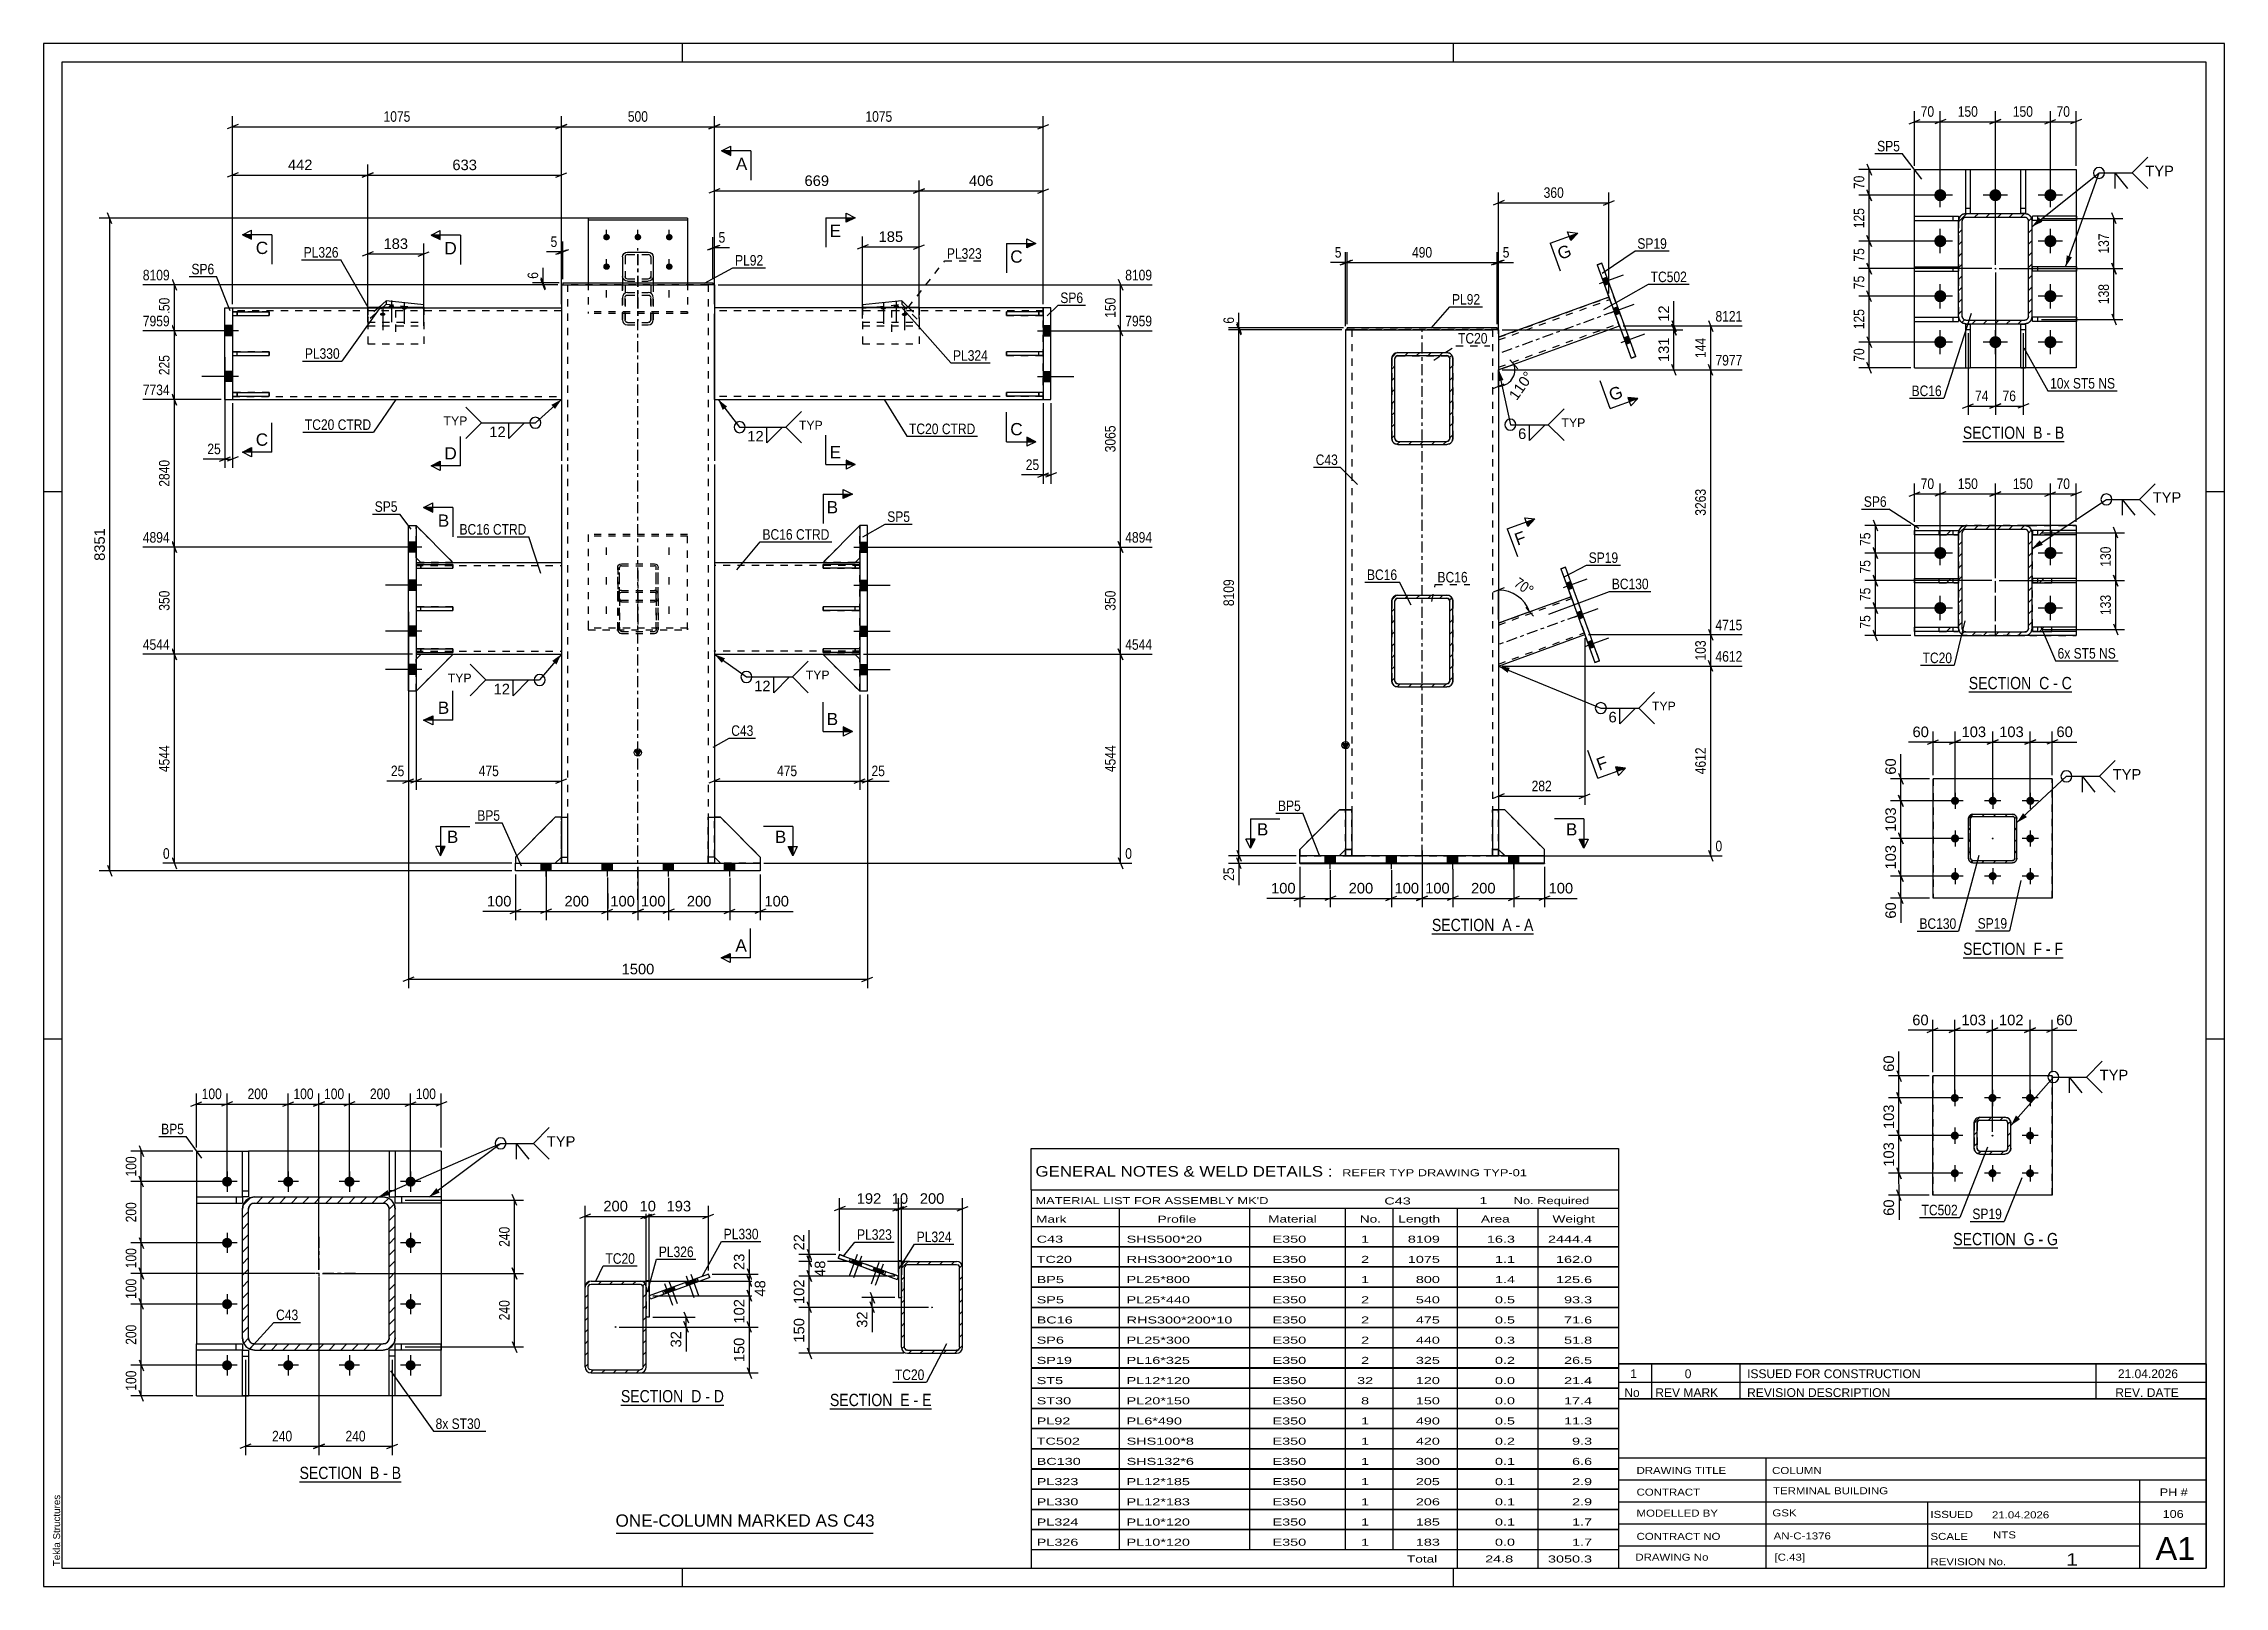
# Model space of a CAD drawing. Header units: millimetres. Extents: x -162 to 432, y -197 to 223.
import ezdxf

# ---------------------------------------------------------------- set-up
doc = ezdxf.new("R2010")
doc.units = ezdxf.units.MM
doc.linetypes.add('DXK_LINE_DOT2', pattern=[3.9198, 1.9599, -1.9599])
doc.linetypes.add('DXK_LINE_DOT3', pattern=[5.9187, 2.979, -0.9799, 0.9799, -0.9799])
doc.styles.add('Arial', font='ARIAL.TTF', dxfattribs={"height": 0.2})
doc.styles.add('Arial Narrow', font='ARIALN.TTF', dxfattribs={"height": 0.2})

# ---------------------------------------------------------------- blocks, each defined once
blk = doc.blocks.new('Unknown-284928399-18 - 1454')
at = {"color": 6, "linetype": 'Continuous'}
blk.add_line((360.96, -25.73), (388.17, -25.73), dxfattribs=at)
at = {"color": 0, "linetype": 'Continuous'}
blk.add_wipeout([(379.06, -24.98), (379.06, -21.48), (360.96, -21.48), (360.96, -24.98)], dxfattribs=at)
blk.add_wipeout([(382.45, -24.98), (382.45, -21.48), (380.11, -21.48), (380.11, -24.98)], dxfattribs=at)
at = {"color": 7, "linetype": 'Continuous', "style": 'Arial Narrow'}
blk.add_text('SECTION ', height=3.34, dxfattribs=at).set_placement((360.96, -24.98))
at = {"color": 0, "linetype": 'Continuous'}
blk.add_wipeout([(384.78, -24.98), (384.78, -21.48), (383.5, -21.48), (383.5, -24.98)], dxfattribs=at)
at = {"color": 7, "linetype": 'Continuous', "style": 'Arial Narrow'}
blk.add_text('F', height=3.34, dxfattribs=at).set_placement((380.11, -24.98))
at = {"color": 0, "linetype": 'Continuous'}
blk.add_wipeout([(388.17, -24.98), (388.17, -21.48), (385.83, -21.48), (385.83, -24.98)], dxfattribs=at)
at = {"color": 7, "linetype": 'Continuous', "style": 'Arial Narrow'}
for s, p in [('-', (383.5, -24.98)), ('F', (385.83, -24.98))]:
    blk.add_text(s, height=3.34, dxfattribs=at).set_placement(p)
blk = doc.blocks.new('Unknown-284928399-1134')
at = {"color": 5, "linetype": 'Continuous'}
for p, q in [((432.12, 223.11), (-161.88, 223.11)), ((-161.88, 223.11), (-161.88, -196.89)), ((12.12, 218.11), (12.12, 223.11)), ((222.12, 218.11), (222.12, 223.11)), ((432.12, -196.89), (432.12, 223.11)), ((427.12, 218.11), (-156.88, 218.11)), ((-156.88, 218.11), (-156.88, -191.89)), ((427.12, -191.89), (427.12, 218.11)), ((-156.88, 101.11), (-161.88, 101.11)), ((432.12, 101.11), (427.12, 101.11)), ((-156.88, -47.89), (-161.88, -47.89)), ((432.12, -47.89), (427.12, -47.89)), ((-156.88, -191.89), (427.12, -191.89)), ((12.12, -196.89), (12.12, -191.89)), ((222.12, -196.89), (222.12, -191.89)), ((-161.88, -196.89), (432.12, -196.89))]:
    blk.add_line(p, q, dxfattribs=at)
at = {"color": 174, "linetype": 'Continuous', "style": 'Arial'}
blk.add_text('Tekla Structures', height=1.9102, rotation=90, dxfattribs=at).set_placement((-157.38, -191.39))
blk = doc.blocks.new('Unknown-284928399-11 - 3780')
at = {"color": 6, "linetype": 'Continuous'}
blk.add_line((-92.16, -168.41), (-64.51, -168.41), dxfattribs=at)
at = {"color": 0, "linetype": 'Continuous'}
blk.add_wipeout([(-74.05, -167.66), (-74.05, -164.16), (-92.16, -164.16), (-92.16, -167.66)], dxfattribs=at)
blk.add_wipeout([(-70.44, -167.66), (-70.44, -164.16), (-73, -164.16), (-73, -167.66)], dxfattribs=at)
at = {"color": 7, "linetype": 'Continuous', "style": 'Arial Narrow'}
blk.add_text('SECTION ', height=3.34, dxfattribs=at).set_placement((-92.16, -167.66))
at = {"color": 0, "linetype": 'Continuous'}
blk.add_wipeout([(-68.12, -167.66), (-68.12, -164.16), (-69.39, -164.16), (-69.39, -167.66)], dxfattribs=at)
at = {"color": 7, "linetype": 'Continuous', "style": 'Arial Narrow'}
blk.add_text('B', height=3.34, dxfattribs=at).set_placement((-73, -167.66))
at = {"color": 0, "linetype": 'Continuous'}
blk.add_wipeout([(-64.51, -167.66), (-64.51, -164.16), (-67.07, -164.16), (-67.07, -167.66)], dxfattribs=at)
at = {"color": 7, "linetype": 'Continuous', "style": 'Arial Narrow'}
for s, p in [('-', (-69.39, -167.66)), ('B', (-67.07, -167.66))]:
    blk.add_text(s, height=3.34, dxfattribs=at).set_placement(p)
blk = doc.blocks.new('Unknown-284928399-13 - 1659')
at = {"color": 6, "linetype": 'Continuous'}
blk.add_line((-4.64, -147.53), (23.43, -147.53), dxfattribs=at)
at = {"color": 0, "linetype": 'Continuous'}
blk.add_wipeout([(13.47, -146.78), (13.47, -143.28), (-4.64, -143.28), (-4.64, -146.78)], dxfattribs=at)
blk.add_wipeout([(17.29, -146.78), (17.29, -143.28), (14.52, -143.28), (14.52, -146.78)], dxfattribs=at)
at = {"color": 7, "linetype": 'Continuous', "style": 'Arial Narrow'}
blk.add_text('SECTION ', height=3.34, dxfattribs=at).set_placement((-4.64, -146.78))
at = {"color": 0, "linetype": 'Continuous'}
blk.add_wipeout([(19.61, -146.78), (19.61, -143.28), (18.34, -143.28), (18.34, -146.78)], dxfattribs=at)
at = {"color": 7, "linetype": 'Continuous', "style": 'Arial Narrow'}
blk.add_text('D', height=3.34, dxfattribs=at).set_placement((14.52, -146.78))
at = {"color": 0, "linetype": 'Continuous'}
blk.add_wipeout([(23.43, -146.78), (23.43, -143.28), (20.66, -143.28), (20.66, -146.78)], dxfattribs=at)
at = {"color": 7, "linetype": 'Continuous', "style": 'Arial Narrow'}
for s, p in [('-', (18.34, -146.78)), ('D', (20.66, -146.78))]:
    blk.add_text(s, height=3.34, dxfattribs=at).set_placement(p)
blk = doc.blocks.new('Unknown-284928399-14 - 2183')
at = {"color": 6, "linetype": 'Continuous'}
blk.add_line((360.87, 114.78), (388.51, 114.78), dxfattribs=at)
at = {"color": 0, "linetype": 'Continuous'}
blk.add_wipeout([(378.97, 115.53), (378.97, 119.03), (360.87, 119.03), (360.87, 115.53)], dxfattribs=at)
blk.add_wipeout([(382.58, 115.53), (382.58, 119.03), (380.02, 119.03), (380.02, 115.53)], dxfattribs=at)
at = {"color": 7, "linetype": 'Continuous', "style": 'Arial Narrow'}
blk.add_text('SECTION ', height=3.34, dxfattribs=at).set_placement((360.87, 115.53))
at = {"color": 0, "linetype": 'Continuous'}
blk.add_wipeout([(384.91, 115.53), (384.91, 119.03), (383.63, 119.03), (383.63, 115.53)], dxfattribs=at)
at = {"color": 7, "linetype": 'Continuous', "style": 'Arial Narrow'}
blk.add_text('B', height=3.34, dxfattribs=at).set_placement((380.02, 115.53))
at = {"color": 0, "linetype": 'Continuous'}
blk.add_wipeout([(388.51, 115.53), (388.51, 119.03), (385.96, 119.03), (385.96, 115.53)], dxfattribs=at)
at = {"color": 7, "linetype": 'Continuous', "style": 'Arial Narrow'}
for s, p in [('B', (385.96, 115.53)), ('-', (383.63, 115.53))]:
    blk.add_text(s, height=3.34, dxfattribs=at).set_placement(p)
blk = doc.blocks.new('Unknown-284928399-15 - 1880')
at = {"color": 6, "linetype": 'Continuous'}
blk.add_line((362.5, 46.61), (390.57, 46.61), dxfattribs=at)
at = {"color": 0, "linetype": 'Continuous'}
blk.add_wipeout([(380.61, 47.36), (380.61, 50.86), (362.5, 50.86), (362.5, 47.36)], dxfattribs=at)
blk.add_wipeout([(384.43, 47.36), (384.43, 50.86), (381.66, 50.86), (381.66, 47.36)], dxfattribs=at)
at = {"color": 7, "linetype": 'Continuous', "style": 'Arial Narrow'}
blk.add_text('SECTION ', height=3.34, dxfattribs=at).set_placement((362.5, 47.36))
at = {"color": 0, "linetype": 'Continuous'}
blk.add_wipeout([(386.75, 47.36), (386.75, 50.86), (385.48, 50.86), (385.48, 47.36)], dxfattribs=at)
at = {"color": 7, "linetype": 'Continuous', "style": 'Arial Narrow'}
blk.add_text('C', height=3.34, dxfattribs=at).set_placement((381.66, 47.36))
at = {"color": 0, "linetype": 'Continuous'}
blk.add_wipeout([(390.57, 47.36), (390.57, 50.86), (387.8, 50.86), (387.8, 47.36)], dxfattribs=at)
at = {"color": 7, "linetype": 'Continuous', "style": 'Arial Narrow'}
for s, p in [('-', (385.48, 47.36)), ('C', (387.8, 47.36))]:
    blk.add_text(s, height=3.34, dxfattribs=at).set_placement(p)
blk = doc.blocks.new('Unknown-284928399-16 - 3590')
at = {"color": 6, "linetype": 'Continuous'}
blk.add_line((52.31, -148.56), (79.95, -148.56), dxfattribs=at)
at = {"color": 0, "linetype": 'Continuous'}
blk.add_wipeout([(70.42, -147.81), (70.42, -144.31), (52.31, -144.31), (52.31, -147.81)], dxfattribs=at)
blk.add_wipeout([(74.02, -147.81), (74.02, -144.31), (71.47, -144.31), (71.47, -147.81)], dxfattribs=at)
at = {"color": 7, "linetype": 'Continuous', "style": 'Arial Narrow'}
blk.add_text('SECTION ', height=3.34, dxfattribs=at).set_placement((52.31, -147.81))
at = {"color": 0, "linetype": 'Continuous'}
blk.add_wipeout([(76.35, -147.81), (76.35, -144.31), (75.07, -144.31), (75.07, -147.81)], dxfattribs=at)
at = {"color": 7, "linetype": 'Continuous', "style": 'Arial Narrow'}
blk.add_text('E', height=3.34, dxfattribs=at).set_placement((71.47, -147.81))
at = {"color": 0, "linetype": 'Continuous'}
blk.add_wipeout([(79.95, -147.81), (79.95, -144.31), (77.4, -144.31), (77.4, -147.81)], dxfattribs=at)
at = {"color": 7, "linetype": 'Continuous', "style": 'Arial Narrow'}
for s, p in [('-', (75.07, -147.81)), ('E', (77.4, -147.81))]:
    blk.add_text(s, height=3.34, dxfattribs=at).set_placement(p)
blk = doc.blocks.new('Unknown-284928399-17 - 2602')
at = {"color": 6, "linetype": 'Continuous'}
blk.add_line((216.27, -19.24), (243.91, -19.24), dxfattribs=at)
at = {"color": 0, "linetype": 'Continuous'}
blk.add_wipeout([(234.38, -18.49), (234.38, -14.99), (216.27, -14.99), (216.27, -18.49)], dxfattribs=at)
blk.add_wipeout([(237.98, -18.49), (237.98, -14.99), (235.43, -14.99), (235.43, -18.49)], dxfattribs=at)
at = {"color": 7, "linetype": 'Continuous', "style": 'Arial Narrow'}
blk.add_text('SECTION ', height=3.34, dxfattribs=at).set_placement((216.27, -18.49))
at = {"color": 0, "linetype": 'Continuous'}
blk.add_wipeout([(240.31, -18.49), (240.31, -14.99), (239.03, -14.99), (239.03, -18.49)], dxfattribs=at)
at = {"color": 7, "linetype": 'Continuous', "style": 'Arial Narrow'}
blk.add_text('A', height=3.34, dxfattribs=at).set_placement((235.43, -18.49))
at = {"color": 0, "linetype": 'Continuous'}
blk.add_wipeout([(243.91, -18.49), (243.91, -14.99), (241.36, -14.99), (241.36, -18.49)], dxfattribs=at)
at = {"color": 7, "linetype": 'Continuous', "style": 'Arial Narrow'}
for s, p in [('-', (239.03, -18.49)), ('A', (241.36, -18.49))]:
    blk.add_text(s, height=3.34, dxfattribs=at).set_placement(p)
blk = doc.blocks.new('Unknown-284928399-19 - 1248')
at = {"color": 6, "linetype": 'Continuous'}
blk.add_line((358.29, -104.76), (386.79, -104.76), dxfattribs=at)
at = {"color": 0, "linetype": 'Continuous'}
blk.add_wipeout([(376.4, -104.01), (376.4, -100.51), (358.29, -100.51), (358.29, -104.01)], dxfattribs=at)
blk.add_wipeout([(380.43, -104.01), (380.43, -100.51), (377.45, -100.51), (377.45, -104.01)], dxfattribs=at)
at = {"color": 7, "linetype": 'Continuous', "style": 'Arial Narrow'}
blk.add_text('SECTION ', height=3.34, dxfattribs=at).set_placement((358.29, -104.01))
at = {"color": 0, "linetype": 'Continuous'}
blk.add_wipeout([(382.76, -104.01), (382.76, -100.51), (381.48, -100.51), (381.48, -104.01)], dxfattribs=at)
at = {"color": 7, "linetype": 'Continuous', "style": 'Arial Narrow'}
blk.add_text('G', height=3.34, dxfattribs=at).set_placement((377.45, -104.01))
at = {"color": 0, "linetype": 'Continuous'}
blk.add_wipeout([(386.79, -104.01), (386.79, -100.51), (383.81, -100.51), (383.81, -104.01)], dxfattribs=at)
at = {"color": 7, "linetype": 'Continuous', "style": 'Arial Narrow'}
for s, p in [('G', (383.81, -104.01)), ('-', (381.48, -104.01))]:
    blk.add_text(s, height=3.34, dxfattribs=at).set_placement(p)
blk = doc.blocks.new('Bolt-284928399-1534 - 1454')
at = {"linetype": 'Continuous'}
for points in [[(358.01, 17.78), (358.2, 17.92), (358.41, 18.01), (358.63, 18.06), (358.86, 18.07), (359.09, 18.02), (359.3, 17.93), (359.49, 17.8), (359.64, 17.63), (359.76, 17.43), (359.83, 17.21), (359.86, 16.98), (359.84, 16.76), (359.77, 16.54), (359.66, 16.34), (359.5, 16.16), (359.32, 16.03), (359.11, 15.93), (358.89, 15.88), (358.66, 15.88), (358.43, 15.92), (358.22, 16.01), (358.03, 16.15), (357.88, 16.32), (357.76, 16.51), (357.69, 16.73), (357.66, 16.96), (357.68, 17.19), (357.75, 17.41), (357.86, 17.61)], [(368.26, 17.78), (368.45, 17.92), (368.66, 18.02), (368.88, 18.07), (369.11, 18.07), (369.34, 18.02), (369.55, 17.93), (369.74, 17.8), (369.89, 17.63), (370.01, 17.43), (370.08, 17.21), (370.11, 16.99), (370.09, 16.76), (370.02, 16.54), (369.91, 16.34), (369.75, 16.16), (369.57, 16.03), (369.36, 15.93), (369.14, 15.88), (368.91, 15.88), (368.68, 15.92), (368.47, 16.02), (368.28, 16.15), (368.13, 16.32), (368.01, 16.52), (367.94, 16.73), (367.91, 16.96), (367.93, 17.19), (368, 17.41), (368.11, 17.61)], [(378.51, 17.78), (378.7, 17.92), (378.91, 18.02), (379.13, 18.07), (379.36, 18.07), (379.59, 18.03), (379.8, 17.93), (379.99, 17.8), (380.14, 17.63), (380.26, 17.43), (380.33, 17.22), (380.36, 16.99), (380.34, 16.76), (380.27, 16.54), (380.16, 16.34), (380, 16.17), (379.82, 16.03), (379.61, 15.93), (379.39, 15.88), (379.16, 15.88), (378.93, 15.93), (378.72, 16.02), (378.53, 16.15), (378.38, 16.32), (378.26, 16.52), (378.19, 16.73), (378.16, 16.96), (378.18, 17.19), (378.25, 17.41), (378.36, 17.61)], [(358.01, 7.53), (358.2, 7.67), (358.41, 7.76), (358.63, 7.81), (358.86, 7.82), (359.09, 7.77), (359.3, 7.68), (359.49, 7.55), (359.64, 7.38), (359.76, 7.18), (359.83, 6.96), (359.86, 6.73), (359.84, 6.51), (359.77, 6.29), (359.66, 6.09), (359.51, 5.91), (359.32, 5.78), (359.11, 5.68), (358.89, 5.63), (358.66, 5.63), (358.43, 5.67), (358.22, 5.76), (358.03, 5.9), (357.88, 6.07), (357.76, 6.26), (357.69, 6.48), (357.66, 6.71), (357.68, 6.94), (357.75, 7.16), (357.86, 7.36)], [(378.51, 7.53), (378.7, 7.67), (378.91, 7.77), (379.13, 7.82), (379.36, 7.82), (379.59, 7.78), (379.8, 7.68), (379.99, 7.55), (380.14, 7.38), (380.26, 7.18), (380.33, 6.97), (380.36, 6.74), (380.34, 6.51), (380.27, 6.29), (380.16, 6.09), (380.01, 5.92), (379.82, 5.78), (379.61, 5.68), (379.39, 5.63), (379.16, 5.63), (378.93, 5.68), (378.72, 5.77), (378.53, 5.9), (378.38, 6.07), (378.26, 6.27), (378.19, 6.48), (378.16, 6.71), (378.18, 6.94), (378.25, 7.16), (378.36, 7.36)], [(358.02, -2.72), (358.2, -2.58), (358.41, -2.49), (358.63, -2.44), (358.86, -2.43), (359.09, -2.48), (359.3, -2.57), (359.49, -2.7), (359.64, -2.87), (359.76, -3.07), (359.84, -3.29), (359.86, -3.52), (359.84, -3.74), (359.77, -3.96), (359.66, -4.16), (359.51, -4.34), (359.32, -4.47), (359.11, -4.57), (358.89, -4.62), (358.66, -4.62), (358.43, -4.58), (358.22, -4.49), (358.04, -4.35), (357.88, -4.18), (357.76, -3.99), (357.69, -3.77), (357.66, -3.54), (357.68, -3.31), (357.75, -3.09), (357.86, -2.89)], [(368.27, -2.72), (368.45, -2.58), (368.66, -2.48), (368.88, -2.43), (369.11, -2.43), (369.34, -2.48), (369.55, -2.57), (369.74, -2.7), (369.89, -2.87), (370.01, -3.07), (370.09, -3.29), (370.11, -3.51), (370.09, -3.74), (370.02, -3.96), (369.91, -4.16), (369.76, -4.34), (369.57, -4.47), (369.36, -4.57), (369.14, -4.62), (368.91, -4.62), (368.68, -4.58), (368.47, -4.48), (368.29, -4.35), (368.13, -4.18), (368.01, -3.98), (367.94, -3.77), (367.91, -3.54), (367.93, -3.31), (368, -3.09), (368.11, -2.89)], [(378.52, -2.72), (378.7, -2.58), (378.91, -2.48), (379.13, -2.43), (379.36, -2.43), (379.59, -2.47), (379.8, -2.57), (379.99, -2.7), (380.14, -2.87), (380.26, -3.07), (380.34, -3.28), (380.36, -3.51), (380.34, -3.74), (380.27, -3.96), (380.16, -4.16), (380.01, -4.33), (379.82, -4.47), (379.61, -4.57), (379.39, -4.62), (379.16, -4.62), (378.93, -4.57), (378.72, -4.48), (378.54, -4.35), (378.38, -4.18), (378.26, -3.98), (378.19, -3.77), (378.16, -3.54), (378.18, -3.31), (378.25, -3.09), (378.36, -2.89)]]:
    blk.add_hatch(color=1, dxfattribs=at).paths.add_polyline_path(points)
at = {"color": 1, "linetype": 'Continuous'}
for p, q in [((358.76, 19.17), (358.76, 14.77)), ((369.01, 19.17), (369.01, 14.77)), ((379.26, 19.18), (379.26, 14.78)), ((360.96, 16.97), (356.56, 16.97)), ((371.21, 16.97), (366.81, 16.97)), ((381.46, 16.98), (377.06, 16.98)), ((360.96, 6.72), (356.56, 6.72)), ((358.76, 8.92), (358.76, 4.52)), ((381.46, 6.73), (377.06, 6.73)), ((379.26, 8.93), (379.26, 4.53)), ((360.96, -3.53), (356.56, -3.53)), ((358.76, -1.33), (358.76, -5.73)), ((371.21, -3.53), (366.81, -3.53)), ((369.01, -1.33), (369.01, -5.73)), ((381.46, -3.52), (377.06, -3.52)), ((379.26, -1.32), (379.26, -5.72))]:
    blk.add_line(p, q, dxfattribs=at)
blk = doc.blocks.new('Part-284928399-1482 - 1454')
at = {"linetype": 'Continuous'}
h = blk.add_hatch(dxfattribs=at)
h.set_pattern_fill('', scale=0.7, style=0, pattern_type=0)
h.set_pattern_definition([(45, (363.6095, 13.3225), (-1.57154, 1.57154), [])])
h.paths.add_polyline_path([(374.41, 13.32), (363.61, 13.32), (363.15, 13.23), (362.76, 12.97), (362.5, 12.58), (362.41, 12.12), (362.41, 1.32), (362.5, 0.86), (362.76, 0.47), (363.15, 0.21), (363.61, 0.12), (374.41, 0.12), (374.87, 0.22), (375.26, 0.48), (375.52, 0.87), (375.61, 1.32), (375.61, 12.12), (375.52, 12.58), (375.26, 12.97), (374.87, 13.23)])
h.paths.add_polyline_path([(374.96, 12.35), (375.01, 12.12), (375.01, 1.32), (374.97, 1.09), (374.84, 0.9), (374.64, 0.77), (374.41, 0.72), (363.61, 0.72), (363.38, 0.77), (363.19, 0.9), (363.06, 1.09), (363.01, 1.32), (363.01, 12.12), (363.06, 12.35), (363.19, 12.55), (363.38, 12.68), (363.61, 12.72), (374.41, 12.72), (374.64, 12.68), (374.83, 12.55)])
blk.add_hatch(color=246, dxfattribs=at).paths.add_polyline_path([(369.01, 6.62, -1), (369.01, 6.82, -1)])
at = {"color": 7, "linetype": 'DXK_LINE_DOT2'}
for p, q in [((362.41, 12.12), (362.5, 12.58)), ((362.41, 12.12), (362.41, 1.32)), ((362.5, 12.58), (362.5, 12.58)), ((363.05, 12.35), (363.01, 12.12)), ((363.01, 1.32), (363.01, 12.12)), ((363.18, 12.55), (363.05, 12.35)), ((363.15, 13.23), (363.61, 13.32)), ((363.38, 12.68), (363.18, 12.55)), ((363.61, 12.72), (363.38, 12.68)), ((363.61, 13.32), (374.41, 13.32)), ((363.61, 13.32), (363.61, 13.32)), ((363.61, 12.72), (374.41, 12.72)), ((374.41, 13.32), (374.87, 13.23)), ((374.64, 12.68), (374.41, 12.72)), ((374.83, 12.55), (374.64, 12.68)), ((374.96, 12.35), (374.83, 12.55)), ((375.01, 12.12), (374.96, 12.35)), ((375.01, 1.32), (375.01, 12.12)), ((375.52, 12.58), (375.61, 12.13)), ((375.61, 1.33), (375.61, 12.13)), ((362.5, 0.86), (362.41, 1.32)), ((363.01, 1.32), (363.06, 1.09)), ((363.06, 1.09), (363.19, 0.9)), ((363.61, 0.12), (363.15, 0.21)), ((363.19, 0.9), (363.38, 0.77)), ((363.38, 0.77), (363.61, 0.72)), ((363.61, 0.72), (374.41, 0.72)), ((363.61, 0.12), (374.41, 0.12)), ((374.41, 0.72), (374.64, 0.77)), ((374.87, 0.22), (374.41, 0.12)), ((374.64, 0.77), (374.84, 0.9)), ((374.84, 0.9), (374.97, 1.1)), ((374.97, 1.1), (375.01, 1.32)), ((375.61, 1.33), (375.52, 0.87))]:
    blk.add_line(p, q, dxfattribs=at)
at = {"color": 2, "linetype": 'Continuous'}
for p, q in [((362.5, 12.58), (362.41, 12.12)), ((362.41, 12.12), (362.41, 12.12)), ((362.41, 1.32), (362.41, 12.12)), ((363.01, 12.12), (363.06, 12.35)), ((363.01, 12.12), (363.01, 12.12)), ((363.01, 1.32), (363.01, 12.12)), ((363.06, 12.35), (363.19, 12.55)), ((363.61, 13.32), (363.15, 13.23)), ((363.19, 12.55), (363.38, 12.68)), ((363.38, 12.68), (363.61, 12.72)), ((363.61, 13.32), (363.61, 13.32)), ((363.61, 13.32), (374.41, 13.32)), ((363.61, 12.72), (363.61, 12.72)), ((363.61, 12.72), (374.41, 12.72)), ((374.41, 13.32), (374.41, 13.32)), ((374.87, 13.23), (374.41, 13.32)), ((374.41, 12.72), (374.41, 12.72)), ((374.41, 12.72), (374.64, 12.68)), ((374.64, 12.68), (374.83, 12.55)), ((374.83, 12.55), (374.96, 12.35)), ((374.96, 12.35), (375.01, 12.12)), ((375.01, 12.12), (375.01, 12.12)), ((375.01, 1.32), (375.01, 12.12)), ((375.61, 12.12), (375.52, 12.58)), ((375.61, 12.12), (375.61, 12.13)), ((375.61, 1.32), (375.61, 12.12)), ((362.41, 1.32), (362.41, 1.32)), ((362.41, 1.32), (362.5, 0.86)), ((363.01, 1.32), (363.01, 1.32)), ((363.06, 1.09), (363.01, 1.32)), ((363.19, 0.9), (363.06, 1.09)), ((363.15, 0.21), (363.61, 0.12)), ((363.38, 0.77), (363.19, 0.9)), ((363.61, 0.72), (363.38, 0.77)), ((363.61, 0.72), (363.61, 0.72)), ((363.61, 0.72), (374.41, 0.72)), ((363.61, 0.12), (363.61, 0.12)), ((363.61, 0.12), (374.41, 0.12)), ((374.64, 0.77), (374.41, 0.72)), ((374.41, 0.72), (374.41, 0.72)), ((374.41, 0.12), (374.87, 0.22)), ((374.41, 0.12), (374.41, 0.12)), ((374.84, 0.9), (374.64, 0.77)), ((374.97, 1.09), (374.84, 0.9)), ((375.01, 1.32), (374.97, 1.09)), ((375.01, 1.32), (375.01, 1.32)), ((375.52, 0.87), (375.61, 1.32)), ((375.61, 1.32), (375.61, 1.33))]:
    blk.add_line(p, q, dxfattribs=at)
at = {"color": 7, "linetype": 'DXK_LINE_DOT3'}
blk.add_line((369.01, 6.72), (369.01, 6.72), dxfattribs=at)
at = {"color": 246, "linetype": 'DXK_LINE_DOT2'}
blk.add_line((369.01, 6.72), (369.01, 6.72), dxfattribs=at)
at = {"color": 246, "linetype": 'Continuous'}
blk.add_circle((369.01, 6.72), 0.1, dxfattribs=at)
at = {"color": 2, "linetype": 'Continuous'}
for centre, start, end in [((363.61, 12.12), 112.50994, 157.50994), ((374.41, 12.12), 22.50994, 67.50994), ((363.61, 1.32), 202.50994, 247.50994), ((374.41, 1.32), 292.50994, 337.50994)]:
    blk.add_arc(centre, 1.2, start, end, dxfattribs=at)
at = {"color": 7, "linetype": 'DXK_LINE_DOT2'}
for centre, start, end in [((374.41, 12.12), 22.50994, 67.50994), ((363.61, 1.32), 202.50994, 247.50994), ((374.41, 1.32), 292.50994, 337.50994)]:
    blk.add_arc(centre, 1.2, start, end, dxfattribs=at)
blk = doc.blocks.new('Part-284928399-1487 - 1454')
at = {"color": 2, "linetype": 'Continuous'}
for p, q in [((385.26, 22.98), (352.76, 22.97)), ((352.76, 22.97), (352.76, 22.97)), ((352.76, -9.53), (352.76, 22.97)), ((385.26, 22.98), (385.26, 22.98)), ((385.26, 22.98), (385.26, -9.52)), ((385.26, -9.52), (352.76, -9.53)), ((352.76, -9.53), (352.76, -9.53)), ((385.26, -9.52), (385.26, -9.52))]:
    blk.add_line(p, q, dxfattribs=at)
at = {"color": 7, "linetype": 'DXK_LINE_DOT2'}
for p, q in [((385.26, 22.98), (352.76, 22.97)), ((352.76, 22.97), (352.76, -9.53)), ((385.26, -9.52), (385.26, 22.98)), ((385.26, -9.52), (352.76, -9.53))]:
    blk.add_line(p, q, dxfattribs=at)
blk = doc.blocks.new('Part-284928399-3873 - 3780')
at = {"color": 2, "linetype": 'Continuous'}
for p, q in [((-120.24, -132.55), (-120.24, -130.88)), ((-120.24, -130.88), (-107.74, -130.88)), ((-107.74, -132.55), (-120.24, -132.55)), ((-109.41, -132.55), (-109.41, -130.88)), ((-107.74, -130.88), (-107.74, -132.55))]:
    blk.add_line(p, q, dxfattribs=at)
blk = doc.blocks.new('Part-284928399-3806 - 3780')
at = {"linetype": 'Continuous'}
h = blk.add_hatch(dxfattribs=at)
h.set_pattern_fill('', scale=0.7, style=0, pattern_type=0)
h.set_pattern_definition([(45, (-68.134, -132.2915), (-1.571545, 1.571545), [])])
h.paths.add_polyline_path([(-69.41, -132.55), (-68.13, -132.29), (-67.05, -131.57), (-66.33, -130.49), (-66.08, -129.21), (-66.08, -94.21), (-66.33, -92.94), (-67.05, -91.85), (-68.13, -91.13), (-69.41, -90.88), (-104.41, -90.88), (-105.69, -91.13), (-106.77, -91.85), (-107.49, -92.94), (-107.74, -94.21), (-107.74, -129.21), (-107.49, -130.49), (-106.77, -131.57), (-105.69, -132.29), (-104.41, -132.55)])
h.paths.add_polyline_path([(-105.05, -130.75), (-105.59, -130.39), (-105.95, -129.85), (-106.08, -129.21), (-106.08, -94.21), (-105.95, -93.57), (-105.59, -93.03), (-105.05, -92.67), (-104.41, -92.55), (-69.41, -92.55), (-68.77, -92.67), (-68.23, -93.03), (-67.87, -93.57), (-67.74, -94.21), (-67.74, -129.21), (-67.87, -129.85), (-68.23, -130.39), (-68.77, -130.75), (-69.41, -130.88), (-104.41, -130.88)])
at = {"color": 7, "linetype": 'DXK_LINE_DOT2'}
for p, q in [((-107.74, -94.21), (-107.49, -92.94)), ((-107.74, -129.21), (-107.74, -94.21)), ((-105.95, -93.57), (-106.08, -94.21)), ((-106.08, -129.21), (-106.08, -94.21)), ((-105.69, -91.13), (-104.41, -90.88)), ((-104.41, -92.55), (-105.05, -92.67)), ((-104.41, -90.88), (-69.41, -90.88)), ((-104.41, -92.55), (-69.41, -92.55)), ((-69.41, -90.88), (-68.13, -91.13)), ((-68.77, -92.67), (-69.41, -92.55)), ((-67.74, -94.21), (-67.87, -93.57)), ((-67.74, -129.21), (-67.74, -94.21)), ((-66.33, -92.94), (-66.08, -94.21)), ((-66.08, -129.21), (-66.08, -94.21)), ((-107.49, -130.49), (-107.74, -129.21)), ((-106.08, -129.21), (-105.95, -129.85)), ((-67.87, -129.85), (-67.74, -129.21)), ((-66.08, -129.21), (-66.33, -130.49)), ((-104.41, -132.55), (-105.69, -132.29)), ((-105.05, -130.75), (-104.41, -130.88)), ((-104.41, -130.88), (-69.41, -130.88)), ((-104.41, -132.55), (-69.41, -132.55)), ((-69.41, -130.88), (-68.77, -130.75)), ((-68.13, -132.29), (-69.41, -132.55))]:
    blk.add_line(p, q, dxfattribs=at)
at = {"color": 2, "linetype": 'Continuous'}
for p, q in [((-107.49, -92.94), (-107.74, -94.21)), ((-107.74, -129.21), (-107.74, -94.21)), ((-106.08, -94.21), (-105.95, -93.57)), ((-106.08, -129.21), (-106.08, -94.21)), ((-104.41, -90.88), (-105.69, -91.13)), ((-105.05, -92.67), (-104.41, -92.55)), ((-104.41, -90.88), (-69.41, -90.88)), ((-104.41, -92.55), (-69.41, -92.55)), ((-68.13, -91.13), (-69.41, -90.88)), ((-69.41, -92.55), (-68.77, -92.67)), ((-67.87, -93.57), (-67.74, -94.21)), ((-67.74, -129.21), (-67.74, -94.21)), ((-66.08, -94.21), (-66.33, -92.94)), ((-66.08, -129.21), (-66.08, -94.21)), ((-107.74, -129.21), (-107.49, -130.49)), ((-105.95, -129.85), (-106.08, -129.21)), ((-67.74, -129.21), (-67.87, -129.85)), ((-66.33, -130.49), (-66.08, -129.21)), ((-105.69, -132.29), (-104.41, -132.55)), ((-104.41, -130.88), (-105.05, -130.75)), ((-104.41, -130.88), (-69.41, -130.88)), ((-104.41, -132.55), (-69.41, -132.55)), ((-68.77, -130.75), (-69.41, -130.88)), ((-69.41, -132.55), (-68.13, -132.29))]:
    blk.add_line(p, q, dxfattribs=at)
at = {"color": 7, "linetype": 'DXK_LINE_DOT3'}
for p, q in [((-86.91, -101.71), (-86.91, -121.71)), ((-76.91, -111.71), (-96.91, -111.71))]:
    blk.add_line(p, q, dxfattribs=at)
at = {"color": 7, "linetype": 'DXK_LINE_DOT2'}
for centre, radius, start, end in [((-104.41, -94.21), 3.33, 112.5, 157.5), ((-104.41, -94.21), 1.67, 112.5, 157.5), ((-69.41, -94.21), 1.67, 22.5, 67.5), ((-69.41, -94.21), 3.33, 22.5, 67.5), ((-104.41, -129.21), 3.33, 202.5, 247.5), ((-104.41, -129.21), 1.67, 202.5, 247.5), ((-69.41, -129.21), 1.67, 292.5, 337.5), ((-69.41, -129.21), 3.33, 292.5, 337.5)]:
    blk.add_arc(centre, radius, start, end, dxfattribs=at)
at = {"color": 2, "linetype": 'Continuous'}
for centre, radius, start, end in [((-104.41, -94.21), 3.33, 112.5, 157.5), ((-104.41, -94.21), 1.67, 112.5, 157.5), ((-69.41, -94.21), 1.67, 22.5, 67.5), ((-69.41, -94.21), 3.33, 22.5, 67.5), ((-104.41, -129.21), 3.33, 202.5, 247.5), ((-104.41, -129.21), 1.67, 202.5, 247.5), ((-69.41, -129.21), 1.67, 292.5, 337.5), ((-69.41, -129.21), 3.33, 292.5, 337.5)]:
    blk.add_arc(centre, radius, start, end, dxfattribs=at)
blk = doc.blocks.new('Part-284928399-3888 - 3780')
at = {"color": 2, "linetype": 'Continuous'}
for p, q in [((-107.74, -90.88), (-107.74, -78.38)), ((-107.74, -78.38), (-106.08, -78.38)), ((-106.08, -78.38), (-106.08, -90.88)), ((-107.74, -89.21), (-106.08, -89.21)), ((-106.08, -90.88), (-107.74, -90.88))]:
    blk.add_line(p, q, dxfattribs=at)
blk = doc.blocks.new('Bolt-284928399-3807 - 3780')
at = {"linetype": 'Continuous'}
for points in [[(-110.53, -86.71, -1), (-113.28, -86.71, -1)], [(-93.87, -86.71, -1), (-96.62, -86.71, -1)], [(-77.2, -86.71, -1), (-79.95, -86.71, -1)], [(-60.53, -86.71, -1), (-63.28, -86.71, -1)], [(-110.53, -103.38, -1), (-113.28, -103.38, -1)], [(-60.53, -103.38, -1), (-63.28, -103.38, -1)], [(-110.53, -120.05, -1), (-113.28, -120.05, -1)], [(-60.53, -120.05, -1), (-63.28, -120.05, -1)], [(-110.53, -136.71, -1), (-113.28, -136.71, -1)], [(-93.87, -136.71, -1), (-96.62, -136.71, -1)], [(-77.2, -136.71, -1), (-79.95, -136.71, -1)], [(-60.53, -136.71, -1), (-63.28, -136.71, -1)]]:
    blk.add_hatch(color=1, dxfattribs=at).paths.add_polyline_path(points)
at = {"color": 1, "linetype": 'Continuous'}
for p, q in [((-109.16, -86.71), (-114.66, -86.71)), ((-111.91, -83.96), (-111.91, -89.46)), ((-92.49, -86.71), (-97.99, -86.71)), ((-95.24, -83.96), (-95.24, -89.46)), ((-75.83, -86.71), (-81.33, -86.71)), ((-78.58, -83.96), (-78.58, -89.46)), ((-59.16, -86.71), (-64.66, -86.71)), ((-61.91, -83.96), (-61.91, -89.46)), ((-111.91, -100.63), (-111.91, -106.13)), ((-61.91, -100.63), (-61.91, -106.13)), ((-109.16, -103.38), (-114.66, -103.38)), ((-59.16, -103.38), (-64.66, -103.38)), ((-111.91, -117.3), (-111.91, -122.8)), ((-61.91, -117.3), (-61.91, -122.8)), ((-109.16, -120.05), (-114.66, -120.05)), ((-59.16, -120.05), (-64.66, -120.05)), ((-111.91, -133.96), (-111.91, -139.46)), ((-95.24, -133.96), (-95.24, -139.46)), ((-78.58, -133.96), (-78.58, -139.46)), ((-61.91, -133.96), (-61.91, -139.46)), ((-109.16, -136.71), (-114.66, -136.71)), ((-92.49, -136.71), (-97.99, -136.71)), ((-75.83, -136.71), (-81.33, -136.71)), ((-59.16, -136.71), (-64.66, -136.71))]:
    blk.add_line(p, q, dxfattribs=at)
blk = doc.blocks.new('Part-284928399-3878 - 3780')
at = {"color": 2, "linetype": 'Continuous'}
for p, q in [((-107.74, -145.05), (-107.74, -132.55)), ((-107.74, -132.55), (-106.08, -132.55)), ((-107.74, -134.21), (-106.08, -134.21)), ((-106.08, -132.55), (-106.08, -145.05)), ((-106.08, -145.05), (-107.74, -145.05))]:
    blk.add_line(p, q, dxfattribs=at)
blk = doc.blocks.new('Part-284928399-3883 - 3780')
at = {"color": 2, "linetype": 'Continuous'}
for p, q in [((-120.24, -90.88), (-120.24, -92.55)), ((-120.24, -90.88), (-107.74, -90.88)), ((-120.24, -92.55), (-107.74, -92.55)), ((-109.41, -90.88), (-109.41, -92.55)), ((-107.74, -90.88), (-107.74, -92.55))]:
    blk.add_line(p, q, dxfattribs=at)
blk = doc.blocks.new('Part-284928399-3893 - 3780')
at = {"color": 2, "linetype": 'Continuous'}
for p, q in [((-66.08, -132.55), (-66.08, -130.88)), ((-66.08, -130.88), (-53.58, -130.88)), ((-53.58, -132.55), (-66.08, -132.55)), ((-64.41, -132.55), (-64.41, -130.88)), ((-53.58, -130.88), (-53.58, -132.55))]:
    blk.add_line(p, q, dxfattribs=at)
blk = doc.blocks.new('Part-284928399-3898 - 3780')
at = {"color": 2, "linetype": 'Continuous'}
for p, q in [((-67.74, -145.05), (-67.74, -132.55)), ((-66.08, -132.55), (-67.74, -132.55)), ((-66.08, -134.21), (-67.74, -134.21)), ((-66.08, -145.05), (-66.08, -132.55)), ((-66.08, -145.05), (-67.74, -145.05))]:
    blk.add_line(p, q, dxfattribs=at)
blk = doc.blocks.new('Part-284928399-3903 - 3780')
at = {"color": 2, "linetype": 'Continuous'}
for p, q in [((-53.58, -90.88), (-66.08, -90.88)), ((-66.08, -92.55), (-66.08, -90.88)), ((-53.58, -92.55), (-66.08, -92.55)), ((-64.41, -90.88), (-64.41, -92.55)), ((-53.58, -90.88), (-53.58, -92.55))]:
    blk.add_line(p, q, dxfattribs=at)
blk = doc.blocks.new('Part-284928399-3908 - 3780')
at = {"color": 2, "linetype": 'Continuous'}
for p, q in [((-67.74, -78.38), (-67.74, -90.88)), ((-66.08, -78.38), (-67.74, -78.38)), ((-66.08, -78.38), (-66.08, -90.88)), ((-66.08, -89.21), (-67.74, -89.21)), ((-67.74, -90.88), (-66.08, -90.88))]:
    blk.add_line(p, q, dxfattribs=at)
blk = doc.blocks.new('Part-284928399-3913 - 3780')
at = {"color": 2, "linetype": 'Continuous'}
for p, q in [((-120.24, -78.38), (-107.74, -78.38)), ((-120.24, -78.38), (-120.24, -90.88)), ((-67.74, -78.38), (-106.08, -78.38)), ((-53.58, -78.38), (-66.08, -78.38)), ((-53.58, -78.38), (-53.58, -90.88)), ((-120.24, -92.55), (-120.24, -130.88)), ((-53.58, -92.55), (-53.58, -130.88)), ((-120.24, -145.05), (-120.24, -132.55)), ((-53.58, -145.05), (-53.58, -132.55)), ((-120.24, -145.05), (-107.74, -145.05)), ((-67.74, -145.05), (-106.08, -145.05)), ((-53.58, -145.05), (-66.08, -145.05))]:
    blk.add_line(p, q, dxfattribs=at)
at = {"color": 7, "linetype": 'DXK_LINE_DOT2'}
for p, q in [((-107.74, -78.38), (-106.08, -78.38)), ((-66.08, -78.38), (-67.74, -78.38)), ((-120.24, -90.88), (-120.24, -92.55)), ((-53.58, -90.88), (-53.58, -92.55)), ((-120.24, -132.55), (-120.24, -130.88)), ((-53.58, -132.55), (-53.58, -130.88)), ((-107.74, -145.05), (-106.08, -145.05)), ((-66.08, -145.05), (-67.74, -145.05))]:
    blk.add_line(p, q, dxfattribs=at)
blk = doc.blocks.new('Part-284928399-3013 - 2965')
at = {"color": 2, "linetype": 'Continuous'}
for p, q in [((-20.42, 157.97), (20.42, 157.97)), ((-20.42, 157.97), (-20.42, 157.47)), ((-20.42, 157.47), (-19.02, 157.47)), ((20.42, 157.47), (19.02, 157.47)), ((20.42, 157.97), (20.42, 157.47))]:
    blk.add_line(p, q, dxfattribs=at)
at = {"color": 7, "linetype": 'DXK_LINE_DOT2'}
blk.add_line((19.02, 157.47), (-19.02, 157.47), dxfattribs=at)
blk = doc.blocks.new('Part-284928399-2967 - 2965')
at = {"color": 2, "linetype": 'Continuous'}
for p, q in [((-20.83, 12.5), (-20.83, 0)), ((-20.83, 12.5), (-19.17, 12.5)), ((-19.17, 12.5), (-19.17, 0)), ((-20.83, 1.67), (-19.17, 1.67)), ((-20.83, 0), (-19.17, 0))]:
    blk.add_line(p, q, dxfattribs=at)
blk = doc.blocks.new('Bolt-284928399-3141 - 2965')
at = {"linetype": 'Continuous'}
for points in [[(-69.51, 149), (-69.67, 149.01), (-69.82, 149.04), (-69.95, 149.09), (-70.07, 149.15), (-70.16, 149.22), (-70.22, 149.3), (-70.26, 149.39), (-70.26, 149.48), (-70.22, 149.57), (-70.16, 149.66), (-70.07, 149.73), (-69.95, 149.79), (-69.82, 149.83), (-69.67, 149.86), (-69.51, 149.87), (-69.36, 149.86), (-69.21, 149.83), (-69.07, 149.79), (-68.95, 149.73), (-68.86, 149.66), (-68.8, 149.57), (-68.77, 149.48), (-68.77, 149.39), (-68.8, 149.3), (-68.86, 149.22), (-68.95, 149.15), (-69.07, 149.09), (-69.21, 149.04), (-69.36, 149.01)], [(-67.15, 151.15), (-67.31, 151.16), (-67.46, 151.19), (-67.59, 151.23), (-67.71, 151.29), (-67.8, 151.36), (-67.87, 151.44), (-67.9, 151.53), (-67.9, 151.61), (-67.87, 151.7), (-67.8, 151.78), (-67.71, 151.85), (-67.59, 151.91), (-67.46, 151.95), (-67.31, 151.98), (-67.15, 151.99), (-67, 151.98), (-66.85, 151.95), (-66.71, 151.91), (-66.6, 151.85), (-66.5, 151.78), (-66.44, 151.7), (-66.41, 151.61), (-66.41, 151.53), (-66.44, 151.44), (-66.5, 151.36), (-66.6, 151.29), (-66.71, 151.23), (-66.85, 151.19), (-67, 151.16)], [(-63.65, 150.69), (-63.8, 150.7), (-63.95, 150.73), (-64.09, 150.77), (-64.2, 150.83), (-64.29, 150.91), (-64.36, 150.99), (-64.39, 151.07), (-64.39, 151.16), (-64.36, 151.25), (-64.29, 151.33), (-64.2, 151.4), (-64.09, 151.46), (-63.95, 151.5), (-63.8, 151.53), (-63.65, 151.54), (-63.49, 151.53), (-63.34, 151.5), (-63.2, 151.46), (-63.09, 151.4), (-63, 151.33), (-62.93, 151.25), (-62.9, 151.16), (-62.9, 151.07), (-62.93, 150.99), (-63, 150.91), (-63.09, 150.83), (-63.2, 150.77), (-63.34, 150.73), (-63.49, 150.7)]]:
    blk.add_hatch(color=1, dxfattribs=at).paths.add_polyline_path(points)
at = {"color": 1, "linetype": 'Continuous'}
for p, q in [((-69.51, 151), (-69.51, 145.13)), ((-67.15, 153.14), (-67.15, 147.26)), ((-63.65, 152.68), (-63.65, 146.81))]:
    blk.add_line(p, q, dxfattribs=at)
at = {"color": 1, "linetype": 'DXK_LINE_DOT2'}
blk.add_line((-66, 150.55), (-66, 144.68), dxfattribs=at)
blk = doc.blocks.new('Part-284928399-3033 - 2965')
at = {"color": 2, "linetype": 'Continuous'}
for p, q in [((-62.5, 46.89), (-62.5, 91.89)), ((-62.5, 91.89), (-60.41, 91.89)), ((-60.41, 91.89), (-60.41, 81.29)), ((-60.41, 80.29), (-60.41, 69.83)), ((-60.41, 68.83), (-60.41, 58.38)), ((-60.41, 57.38), (-60.41, 46.89)), ((-62.5, 46.89), (-60.41, 46.89))]:
    blk.add_line(p, q, dxfattribs=at)
at = {"color": 7, "linetype": 'DXK_LINE_DOT2'}
for p, q in [((-60.41, 81.29), (-60.41, 80.29)), ((-60.41, 69.83), (-60.41, 68.83)), ((-60.41, 58.38), (-60.41, 57.38))]:
    blk.add_line(p, q, dxfattribs=at)
blk = doc.blocks.new('Part-284928399-2969 - 2965')
at = {"color": 2, "linetype": 'Continuous'}
for p, q in [((-22.5, 12.5), (-33.33, 1.67)), ((-20.83, 12.5), (-22.5, 12.5)), ((-33.33, 1.67), (-33.33, 0)), ((-22.5, 0), (-20.83, 1.67))]:
    blk.add_line(p, q, dxfattribs=at)
at = {"color": 7, "linetype": 'DXK_LINE_DOT2'}
for p, q in [((-20.83, 12.5), (-20.83, 1.67)), ((-33.33, 0), (-22.5, 0))]:
    blk.add_line(p, q, dxfattribs=at)
blk = doc.blocks.new('Part-284928399-2974 - 2965')
at = {"color": 2, "linetype": 'Continuous'}
for p, q in [((-33.33, -2.08), (-33.33, 0)), ((-33.33, 0), (33.33, 0)), ((33.33, -2.08), (-33.33, -2.08)), ((33.33, 0), (33.33, -2.08))]:
    blk.add_line(p, q, dxfattribs=at)
blk = doc.blocks.new('Part-284928399-3079 - 2965')
at = {"color": 2, "linetype": 'Continuous'}
for p, q in [((20.84, 81.89), (20.84, 80.22)), ((20.84, 81.89), (50.42, 81.89)), ((20.84, 80.22), (20.84, 56.89)), ((60.42, 81.89), (59.17, 81.89)), ((20.84, 56.89), (60.42, 56.89))]:
    blk.add_line(p, q, dxfattribs=at)
at = {"color": 7, "linetype": 'DXK_LINE_DOT2'}
for p, q in [((60.42, 81.06), (20.84, 81.06)), ((20.84, 80.86), (20.84, 80.22)), ((59.17, 81.89), (50.42, 81.89)), ((60.42, 56.89), (60.42, 81.89)), ((20.84, 57.72), (20.84, 57.79)), ((60.42, 57.72), (20.84, 57.72))]:
    blk.add_line(p, q, dxfattribs=at)
blk = doc.blocks.new('Part-284928399-3038 - 2965')
at = {"color": 2, "linetype": 'Continuous'}
for p, q in [((110.42, 151.22), (110.42, 150.07)), ((112.5, 151.22), (110.42, 151.22)), ((110.42, 149.07), (110.42, 139.22)), ((112.5, 126.22), (112.5, 151.22)), ((110.42, 138.22), (110.42, 128.15)), ((110.42, 127.15), (110.42, 126.22)), ((110.42, 126.22), (112.5, 126.22))]:
    blk.add_line(p, q, dxfattribs=at)
at = {"color": 7, "linetype": 'DXK_LINE_DOT2'}
for p, q in [((110.42, 150.07), (110.42, 149.07)), ((110.42, 139.22), (110.42, 138.22)), ((110.42, 128.15), (110.42, 127.15))]:
    blk.add_line(p, q, dxfattribs=at)
blk = doc.blocks.new('Part-284928399-3043 - 2965')
at = {"color": 2, "linetype": 'Continuous'}
for p, q in [((60.42, 91.89), (60.42, 81.29)), ((62.5, 91.89), (60.42, 91.89)), ((62.5, 46.89), (62.5, 91.89)), ((60.42, 80.29), (60.42, 69.83)), ((60.42, 68.83), (60.42, 58.37)), ((60.42, 57.37), (60.42, 46.89)), ((60.42, 46.89), (62.5, 46.89))]:
    blk.add_line(p, q, dxfattribs=at)
at = {"color": 7, "linetype": 'DXK_LINE_DOT2'}
for p, q in [((60.42, 81.29), (60.42, 80.29)), ((60.42, 69.83), (60.42, 68.83)), ((60.42, 58.37), (60.42, 57.37))]:
    blk.add_line(p, q, dxfattribs=at)
blk = doc.blocks.new('Part-284928399-2979 - 2965')
at = {"linetype": 'Continuous'}
blk.add_hatch(color=2, dxfattribs=at).paths.add_polyline_path([(0, 29.23), (-0.8, 30.63), (0.8, 30.63)])
at = {"color": 7, "linetype": 'DXK_LINE_DOT3'}
for p, q in [((0, 109.56), (0, 167.47)), ((0, 30.17), (0, 108.56)), ((0, -10), (0, 29.17))]:
    blk.add_line(p, q, dxfattribs=at)
at = {"color": 2, "linetype": 'Continuous'}
for p, q in [((-20.83, 157.47), (-20.83, 109.56)), ((-20.83, 157.47), (-20.42, 157.47)), ((-19.02, 157.47), (-17.5, 157.47)), ((-17.5, 157.47), (19.02, 157.47)), ((20.83, 157.47), (20.42, 157.47)), ((20.83, 157.47), (20.83, 109.56)), ((-20.83, 108.56), (-20.83, 30.17)), ((20.83, 108.56), (20.83, 30.17)), ((0, 29.23), (-0.8, 30.63)), ((-0.8, 30.63), (0.8, 30.63)), ((0.8, 30.63), (0, 29.23)), ((-20.83, 29.17), (-20.83, 12.5)), ((20.83, 29.17), (20.83, 12.5))]:
    blk.add_line(p, q, dxfattribs=at)
at = {"color": 7, "linetype": 'DXK_LINE_DOT2'}
for p, q in [((-20.83, 157.47), (-19.02, 157.47)), ((-20.42, 157.47), (-19.86, 157.47)), ((-19.17, 157.47), (-19.17, 109.56)), ((20.42, 157.47), (17.5, 157.47)), ((19.17, 157.47), (19.17, 109.56)), ((-19.17, 108.56), (-19.17, 30.17)), ((19.17, 108.56), (19.17, 30.17)), ((-19.17, 29.17), (-19.17, 0)), ((19.17, 29.17), (19.17, 0)), ((-20.83, 12.5), (-20.83, 0)), ((20.83, 12.5), (20.83, 0)), ((-20.83, 0), (20.83, 0))]:
    blk.add_line(p, q, dxfattribs=at)
at = {"color": 2, "linetype": 'Continuous'}
blk.add_circle((0, 30.13), 1, dxfattribs=at)
blk = doc.blocks.new('Bolt-284928399-2980 - 2965')
at = {"linetype": 'Continuous'}
for points in [[(60.42, 87.43), (60.42, 84.68), (62.5, 84.68), (62.5, 87.43)], [(60.42, 87.43), (60.42, 84.68), (62.5, 84.68), (62.5, 87.43)], [(60.42, 87.43), (60.42, 84.68), (62.5, 84.68), (62.5, 87.43)], [(60.42, 77.02), (60.42, 74.27), (62.5, 74.27), (62.5, 77.02)], [(60.42, 77.02), (60.42, 74.27), (62.5, 74.27), (62.5, 77.02)], [(60.42, 64.52), (60.42, 61.77), (62.5, 61.77), (62.5, 64.52)], [(60.42, 64.52), (60.42, 61.77), (62.5, 61.77), (62.5, 64.52)], [(60.42, 54.1), (60.42, 51.35), (62.5, 51.35), (62.5, 54.1)], [(60.42, 54.1), (60.42, 51.35), (62.5, 51.35), (62.5, 54.1)], [(60.42, 54.1), (60.42, 51.35), (62.5, 51.35), (62.5, 54.1)]]:
    blk.add_hatch(color=1, dxfattribs=at).paths.add_polyline_path(points)
at = {"color": 1, "linetype": 'Continuous'}
for p, q in [((58.84, 86.06), (68.75, 86.06)), ((58.84, 86.06), (68.75, 86.06)), ((58.84, 86.06), (68.75, 86.06)), ((60.42, 87.43), (62.5, 87.43)), ((60.42, 87.43), (62.5, 87.43)), ((60.42, 87.43), (62.5, 87.43)), ((60.42, 84.68), (62.5, 84.68)), ((60.42, 84.68), (62.5, 84.68)), ((60.42, 84.68), (62.5, 84.68)), ((58.84, 75.64), (68.75, 75.64)), ((58.84, 75.64), (68.75, 75.64)), ((60.42, 77.02), (62.5, 77.02)), ((60.42, 77.02), (62.5, 77.02)), ((60.42, 74.27), (62.5, 74.27)), ((60.42, 74.27), (62.5, 74.27)), ((58.84, 63.14), (68.75, 63.14)), ((58.84, 63.14), (68.75, 63.14)), ((60.42, 64.52), (62.5, 64.52)), ((60.42, 64.52), (62.5, 64.52)), ((60.42, 61.77), (62.5, 61.77)), ((60.42, 61.77), (62.5, 61.77)), ((60.42, 54.1), (62.5, 54.1)), ((60.42, 54.1), (62.5, 54.1)), ((60.42, 54.1), (62.5, 54.1)), ((58.84, 52.72), (68.75, 52.72)), ((58.84, 52.72), (68.75, 52.72)), ((58.84, 52.72), (68.75, 52.72)), ((60.42, 51.35), (62.5, 51.35)), ((60.42, 51.35), (62.5, 51.35)), ((60.42, 51.35), (62.5, 51.35))]:
    blk.add_line(p, q, dxfattribs=at)
blk = doc.blocks.new('Bolt-284928399-2981 - 2965')
at = {"linetype": 'Continuous'}
for points in [[(110.42, 146.35), (110.42, 143.6), (112.5, 143.6), (112.5, 146.35)], [(110.42, 146.35), (110.42, 143.6), (112.5, 143.6), (112.5, 146.35)], [(110.42, 133.85), (110.42, 131.1), (112.5, 131.1), (112.5, 133.85)], [(110.42, 133.85), (110.42, 131.1), (112.5, 131.1), (112.5, 133.85)]]:
    blk.add_hatch(color=1, dxfattribs=at).paths.add_polyline_path(points)
at = {"color": 1, "linetype": 'Continuous'}
for p, q in [((108.84, 144.97), (118.75, 144.97)), ((108.84, 144.97), (118.75, 144.97)), ((110.42, 146.35), (112.5, 146.35)), ((110.42, 146.35), (112.5, 146.35)), ((110.42, 143.6), (112.5, 143.6)), ((110.42, 143.6), (112.5, 143.6)), ((108.84, 132.47), (118.75, 132.47)), ((108.84, 132.47), (118.75, 132.47)), ((110.42, 133.85), (112.5, 133.85)), ((110.42, 133.85), (112.5, 133.85)), ((110.42, 131.1), (112.5, 131.1)), ((110.42, 131.1), (112.5, 131.1))]:
    blk.add_line(p, q, dxfattribs=at)
blk = doc.blocks.new('Bolt-284928399-2982 - 2965')
at = {"linetype": 'Continuous'}
for points in [[(-62.5, 87.43), (-62.5, 84.68), (-60.41, 84.68), (-60.41, 87.43)], [(-62.5, 87.43), (-62.5, 84.68), (-60.41, 84.68), (-60.41, 87.43)], [(-62.5, 87.43), (-62.5, 84.68), (-60.41, 84.68), (-60.41, 87.43)], [(-62.5, 77.02), (-62.5, 74.27), (-60.41, 74.27), (-60.41, 77.02)], [(-62.5, 77.02), (-62.5, 74.27), (-60.41, 74.27), (-60.41, 77.02)], [(-62.5, 64.52), (-62.5, 61.77), (-60.41, 61.77), (-60.41, 64.52)], [(-62.5, 64.52), (-62.5, 61.77), (-60.41, 61.77), (-60.41, 64.52)], [(-62.5, 54.1), (-62.5, 51.35), (-60.41, 51.35), (-60.41, 54.1)], [(-62.5, 54.1), (-62.5, 51.35), (-60.41, 51.35), (-60.41, 54.1)], [(-62.5, 54.1), (-62.5, 51.35), (-60.41, 51.35), (-60.41, 54.1)]]:
    blk.add_hatch(color=1, dxfattribs=at).paths.add_polyline_path(points)
at = {"color": 1, "linetype": 'Continuous'}
for p, q in [((-58.83, 86.06), (-68.75, 86.06)), ((-58.83, 86.06), (-68.75, 86.06)), ((-58.83, 86.06), (-68.75, 86.06)), ((-60.41, 87.43), (-62.5, 87.43)), ((-60.41, 87.43), (-62.5, 87.43)), ((-60.41, 87.43), (-62.5, 87.43)), ((-60.41, 84.68), (-62.5, 84.68)), ((-60.41, 84.68), (-62.5, 84.68)), ((-60.41, 84.68), (-62.5, 84.68)), ((-58.83, 75.64), (-68.75, 75.64)), ((-58.83, 75.64), (-68.75, 75.64)), ((-60.41, 77.02), (-62.5, 77.02)), ((-60.41, 77.02), (-62.5, 77.02)), ((-60.41, 74.27), (-62.5, 74.27)), ((-60.41, 74.27), (-62.5, 74.27)), ((-58.83, 63.14), (-68.75, 63.14)), ((-58.83, 63.14), (-68.75, 63.14)), ((-60.41, 64.52), (-62.5, 64.52)), ((-60.41, 64.52), (-62.5, 64.52)), ((-60.41, 61.77), (-62.5, 61.77)), ((-60.41, 61.77), (-62.5, 61.77)), ((-60.41, 54.1), (-62.5, 54.1)), ((-60.41, 54.1), (-62.5, 54.1)), ((-60.41, 54.1), (-62.5, 54.1)), ((-58.83, 52.72), (-68.75, 52.72)), ((-58.83, 52.72), (-68.75, 52.72)), ((-58.83, 52.72), (-68.75, 52.72)), ((-60.41, 51.35), (-62.5, 51.35)), ((-60.41, 51.35), (-62.5, 51.35)), ((-60.41, 51.35), (-62.5, 51.35))]:
    blk.add_line(p, q, dxfattribs=at)
blk = doc.blocks.new('Part-284928399-3134 - 2965')
at = {"color": 2, "linetype": 'Continuous'}
for p, q in [((60.42, 58.37), (50.42, 58.37)), ((50.42, 57.37), (50.42, 58.37)), ((60.42, 57.37), (50.42, 57.37)), ((60.42, 58.37), (60.42, 57.37))]:
    blk.add_line(p, q, dxfattribs=at)
at = {"color": 7, "linetype": 'DXK_LINE_DOT2'}
blk.add_line((59.17, 57.37), (59.17, 58.37), dxfattribs=at)
blk = doc.blocks.new('Bolt-284928399-2983 - 2965')
at = {"linetype": 'Continuous'}
for points in [[(-112.5, 146.35), (-112.5, 143.6), (-110.41, 143.6), (-110.41, 146.35)], [(-112.5, 146.35), (-112.5, 143.6), (-110.41, 143.6), (-110.41, 146.35)], [(-112.5, 133.85), (-112.5, 131.1), (-110.41, 131.1), (-110.41, 133.85)], [(-112.5, 133.85), (-112.5, 131.1), (-110.41, 131.1), (-110.41, 133.85)]]:
    blk.add_hatch(color=1, dxfattribs=at).paths.add_polyline_path(points)
at = {"color": 1, "linetype": 'Continuous'}
for p, q in [((-108.83, 144.97), (-118.75, 144.97)), ((-108.83, 144.97), (-118.75, 144.97)), ((-110.41, 146.35), (-112.5, 146.35)), ((-110.41, 146.35), (-112.5, 146.35)), ((-110.41, 143.6), (-112.5, 143.6)), ((-110.41, 143.6), (-112.5, 143.6)), ((-108.83, 132.47), (-118.75, 132.47)), ((-108.83, 132.47), (-118.75, 132.47)), ((-110.41, 133.85), (-112.5, 133.85)), ((-110.41, 133.85), (-112.5, 133.85)), ((-110.41, 131.1), (-112.5, 131.1)), ((-110.41, 131.1), (-112.5, 131.1))]:
    blk.add_line(p, q, dxfattribs=at)
blk = doc.blocks.new('Bolt-284928399-2984 - 2965')
at = {"linetype": 'Continuous'}
for points in [[(-8.55, 171.29), (-8.36, 171.27), (-8.18, 171.22), (-8.01, 171.13), (-7.87, 171.01), (-7.76, 170.86), (-7.68, 170.7), (-7.64, 170.52), (-7.64, 170.34), (-7.68, 170.16), (-7.76, 170), (-7.87, 169.85), (-8.01, 169.73), (-8.18, 169.64), (-8.36, 169.59), (-8.55, 169.57), (-8.74, 169.59), (-8.92, 169.64), (-9.09, 169.73), (-9.23, 169.85), (-9.35, 170), (-9.42, 170.16), (-9.46, 170.34), (-9.46, 170.52), (-9.42, 170.7), (-9.35, 170.86), (-9.23, 171.01), (-9.09, 171.13), (-8.92, 171.22), (-8.74, 171.27)], [(-0.01, 171.29), (0.18, 171.27), (0.36, 171.22), (0.53, 171.13), (0.67, 171.01), (0.78, 170.86), (0.86, 170.7), (0.9, 170.52), (0.9, 170.34), (0.86, 170.16), (0.78, 170), (0.67, 169.85), (0.53, 169.73), (0.36, 169.64), (0.18, 169.59), (-0.01, 169.57), (-0.2, 169.59), (-0.38, 169.64), (-0.55, 169.73), (-0.69, 169.85), (-0.8, 170), (-0.88, 170.16), (-0.92, 170.34), (-0.92, 170.52), (-0.88, 170.7), (-0.8, 170.86), (-0.69, 171.01), (-0.55, 171.13), (-0.38, 171.22), (-0.2, 171.27)], [(8.53, 171.29), (8.72, 171.27), (8.9, 171.22), (9.07, 171.13), (9.21, 171.01), (9.33, 170.86), (9.4, 170.7), (9.44, 170.52), (9.44, 170.34), (9.4, 170.16), (9.33, 170), (9.21, 169.85), (9.07, 169.73), (8.9, 169.64), (8.72, 169.59), (8.53, 169.57), (8.34, 169.59), (8.16, 169.64), (7.99, 169.73), (7.85, 169.85), (7.74, 170), (7.66, 170.16), (7.62, 170.34), (7.62, 170.52), (7.66, 170.7), (7.74, 170.86), (7.85, 171.01), (7.99, 171.13), (8.16, 171.22), (8.34, 171.27)], [(-8.55, 163.26), (-8.36, 163.25), (-8.18, 163.19), (-8.01, 163.1), (-7.87, 162.98), (-7.76, 162.83), (-7.68, 162.67), (-7.64, 162.49), (-7.64, 162.31), (-7.68, 162.14), (-7.76, 161.97), (-7.87, 161.83), (-8.01, 161.71), (-8.18, 161.62), (-8.36, 161.56), (-8.55, 161.54), (-8.74, 161.56), (-8.92, 161.62), (-9.09, 161.71), (-9.23, 161.83), (-9.35, 161.97), (-9.42, 162.14), (-9.46, 162.31), (-9.46, 162.49), (-9.42, 162.67), (-9.35, 162.83), (-9.23, 162.98), (-9.09, 163.1), (-8.92, 163.19), (-8.74, 163.25)], [(8.53, 163.26), (8.72, 163.25), (8.9, 163.19), (9.07, 163.1), (9.21, 162.98), (9.33, 162.83), (9.4, 162.67), (9.44, 162.49), (9.44, 162.31), (9.4, 162.14), (9.33, 161.97), (9.21, 161.83), (9.07, 161.71), (8.9, 161.62), (8.72, 161.56), (8.53, 161.54), (8.34, 161.56), (8.16, 161.62), (7.99, 161.71), (7.85, 161.83), (7.74, 161.97), (7.66, 162.14), (7.62, 162.31), (7.62, 162.49), (7.66, 162.67), (7.74, 162.83), (7.85, 162.98), (7.99, 163.1), (8.16, 163.19), (8.34, 163.25)]]:
    blk.add_hatch(color=1, dxfattribs=at).paths.add_polyline_path(points)
at = {"color": 1, "linetype": 'Continuous'}
for p, q in [((-8.55, 170.06), (-8.55, 172.42)), ((-0.01, 170.06), (-0.01, 172.42)), ((8.53, 170.06), (8.53, 172.42)), ((-8.55, 162.03), (-8.55, 164.4)), ((8.53, 162.03), (8.53, 164.4))]:
    blk.add_line(p, q, dxfattribs=at)
at = {"color": 1, "linetype": 'DXK_LINE_DOT2'}
for p, q in [((-8.55, 154.01), (-8.55, 156.37)), ((-0.01, 154.01), (-0.01, 156.37)), ((8.53, 154.01), (8.53, 156.37))]:
    blk.add_line(p, q, dxfattribs=at)
blk = doc.blocks.new('Bolt-284928399-2985 - 2965')
at = {"color": 1, "linetype": 'DXK_LINE_DOT2'}
for p, q in [((-8.55, 83.94), (-8.55, 86.31)), ((-0.01, 83.94), (-0.01, 86.31)), ((8.53, 83.94), (8.53, 86.31)), ((-8.55, 75.91), (-8.55, 78.28)), ((8.53, 75.91), (8.53, 78.28)), ((-8.55, 67.89), (-8.55, 70.25)), ((-0.01, 67.89), (-0.01, 70.25)), ((8.53, 67.89), (8.53, 70.25))]:
    blk.add_line(p, q, dxfattribs=at)
blk = doc.blocks.new('Bolt-284928399-2986 - 2965')
at = {"linetype": 'Continuous'}
for points in [[(-23.63, 0), (-26.38, 0), (-26.38, -2.08), (-23.63, -2.08)], [(-23.63, 0), (-26.38, 0), (-26.38, -2.08), (-23.63, -2.08)], [(-23.63, 0), (-26.38, 0), (-26.38, -2.08), (-23.63, -2.08)], [(-23.63, 0), (-26.38, 0), (-26.38, -2.08), (-23.63, -2.08)], [(-6.96, 0), (-9.71, 0), (-9.71, -2.08), (-6.96, -2.08)], [(-6.96, 0), (-9.71, 0), (-9.71, -2.08), (-6.96, -2.08)], [(9.71, 0), (6.96, 0), (6.96, -2.08), (9.71, -2.08)], [(9.71, 0), (6.96, 0), (6.96, -2.08), (9.71, -2.08)], [(26.37, 0), (23.62, 0), (23.62, -2.08), (26.37, -2.08)], [(26.37, 0), (23.62, 0), (23.62, -2.08), (26.37, -2.08)], [(26.37, 0), (23.62, 0), (23.62, -2.08), (26.37, -2.08)], [(26.37, 0), (23.62, 0), (23.62, -2.08), (26.37, -2.08)]]:
    blk.add_hatch(color=1, dxfattribs=at).paths.add_polyline_path(points)
at = {"color": 1, "linetype": 'Continuous'}
for p, q in [((-26.38, -2.08), (-26.38, 0)), ((-26.38, -2.08), (-26.38, 0)), ((-26.38, -2.08), (-26.38, 0)), ((-26.38, -2.08), (-26.38, 0)), ((-25, -3.67), (-25, 0)), ((-25, -3.67), (-25, 0)), ((-25, -3.67), (-25, 0)), ((-25, -3.67), (-25, 0)), ((-23.63, -2.08), (-23.63, 0)), ((-23.63, -2.08), (-23.63, 0)), ((-23.63, -2.08), (-23.63, 0)), ((-23.63, -2.08), (-23.63, 0)), ((-9.71, -2.08), (-9.71, 0)), ((-9.71, -2.08), (-9.71, 0)), ((-8.33, -3.67), (-8.33, 0)), ((-8.33, -3.67), (-8.33, 0)), ((-6.96, -2.08), (-6.96, 0)), ((-6.96, -2.08), (-6.96, 0)), ((6.96, -2.08), (6.96, 0)), ((6.96, -2.08), (6.96, 0)), ((8.33, -3.67), (8.33, 0)), ((8.33, -3.67), (8.33, 0)), ((9.71, -2.08), (9.71, 0)), ((9.71, -2.08), (9.71, 0)), ((23.62, -2.08), (23.62, 0)), ((23.62, -2.08), (23.62, 0)), ((23.62, -2.08), (23.62, 0)), ((23.62, -2.08), (23.62, 0)), ((25, -3.67), (25, 0)), ((25, -3.67), (25, 0)), ((25, -3.67), (25, 0)), ((25, -3.67), (25, 0)), ((26.37, -2.08), (26.37, 0)), ((26.37, -2.08), (26.37, 0)), ((26.37, -2.08), (26.37, 0)), ((26.37, -2.08), (26.37, 0))]:
    blk.add_line(p, q, dxfattribs=at)
blk = doc.blocks.new('Part-284928399-2998 - 2965')
at = {"color": 7, "linetype": 'DXK_LINE_DOT2'}
for p, q in [((-22.5, 12.5), (-33.33, 1.67)), ((-20.83, 12.5), (-22.5, 12.5)), ((-20.83, 1.67), (-20.83, 12.5)), ((-33.33, 1.67), (-33.33, 0)), ((-22.5, 0), (-20.83, 1.67)), ((-33.33, 0), (-22.5, 0))]:
    blk.add_line(p, q, dxfattribs=at)
blk = doc.blocks.new('Part-284928399-2999 - 2965')
at = {"color": 7, "linetype": 'DXK_LINE_DOT2'}
for p, q in [((-20.83, 0), (-20.83, 12.5)), ((-20.83, 12.5), (-19.17, 12.5)), ((-19.17, 12.5), (-19.17, 0)), ((-20.83, 1.67), (-19.17, 1.67)), ((-19.17, 0), (-20.83, 0))]:
    blk.add_line(p, q, dxfattribs=at)
blk = doc.blocks.new('Part-284928399-3000 - 2965')
at = {"color": 2, "linetype": 'Continuous'}
for p, q in [((22.5, 12.5), (20.83, 12.5)), ((33.33, 1.67), (22.5, 12.5)), ((22.5, 0), (20.83, 1.67)), ((33.33, 1.67), (33.33, 0))]:
    blk.add_line(p, q, dxfattribs=at)
at = {"color": 7, "linetype": 'DXK_LINE_DOT2'}
for p, q in [((20.83, 1.67), (20.83, 12.5)), ((33.33, 0), (22.5, 0))]:
    blk.add_line(p, q, dxfattribs=at)
blk = doc.blocks.new('Part-284928399-3001 - 2965')
at = {"color": 2, "linetype": 'Continuous'}
for p, q in [((19.17, 12.5), (19.17, 0)), ((19.17, 12.5), (20.83, 12.5)), ((20.83, 12.5), (20.83, 0)), ((20.83, 1.67), (19.17, 1.67)), ((19.17, 0), (20.83, 0))]:
    blk.add_line(p, q, dxfattribs=at)
blk = doc.blocks.new('Part-284928399-3002 - 2965')
at = {"color": 7, "linetype": 'DXK_LINE_DOT2'}
for p, q in [((-100.41, 150.07), (-110.41, 150.07)), ((-110.41, 150.07), (-110.41, 149.07)), ((-110.41, 149.07), (-100.41, 149.07)), ((-109.16, 150.07), (-109.16, 149.07)), ((-100.41, 149.07), (-100.41, 150.07))]:
    blk.add_line(p, q, dxfattribs=at)
blk = doc.blocks.new('Part-284928399-3003 - 2965')
at = {"color": 7, "linetype": 'DXK_LINE_DOT2'}
for p, q in [((-100.41, 139.22), (-110.41, 139.22)), ((-110.41, 139.22), (-110.41, 138.22)), ((-110.41, 138.22), (-100.41, 138.22)), ((-109.16, 138.22), (-109.16, 139.22)), ((-100.41, 138.22), (-100.41, 139.22))]:
    blk.add_line(p, q, dxfattribs=at)
blk = doc.blocks.new('Part-284928399-3004 - 2965')
at = {"color": 2, "linetype": 'Continuous'}
for p, q in [((-110.41, 150.07), (-100.41, 150.07)), ((-110.41, 150.07), (-110.41, 149.07)), ((-110.41, 149.07), (-100.41, 149.07)), ((-100.41, 150.07), (-100.41, 149.07))]:
    blk.add_line(p, q, dxfattribs=at)
at = {"color": 7, "linetype": 'DXK_LINE_DOT2'}
blk.add_line((-109.16, 149.07), (-109.16, 150.07), dxfattribs=at)
blk = doc.blocks.new('Part-284928399-3005 - 2965')
at = {"color": 2, "linetype": 'Continuous'}
for p, q in [((-110.41, 139.22), (-100.41, 139.22)), ((-110.41, 139.22), (-110.41, 138.22)), ((-110.41, 138.22), (-100.41, 138.22)), ((-100.41, 139.22), (-100.41, 138.22))]:
    blk.add_line(p, q, dxfattribs=at)
at = {"color": 7, "linetype": 'DXK_LINE_DOT2'}
blk.add_line((-109.16, 138.22), (-109.16, 139.22), dxfattribs=at)
blk = doc.blocks.new('Part-284928399-3006 - 2965')
at = {"color": 7, "linetype": 'DXK_LINE_DOT2'}
for p, q in [((13.53, 89.47), (-13.55, 89.47)), ((-13.55, 89.47), (-13.55, 63.56)), ((13.53, 63.56), (13.53, 89.47)), ((13.53, 89.01), (-13.55, 89.01)), ((13.53, 64.02), (-13.55, 64.02)), ((-13.55, 64.02), (-13.55, 63.56)), ((-13.55, 63.56), (13.53, 63.56)), ((13.53, 64.02), (13.53, 63.56))]:
    blk.add_line(p, q, dxfattribs=at)
blk = doc.blocks.new('Part-284928399-3007 - 2965')
at = {"color": 2, "linetype": 'Continuous'}
for p, q in [((13.53, 175.58), (-13.55, 175.58)), ((-13.55, 175.58), (-13.55, 175.13)), ((-13.55, 175.13), (13.53, 175.13)), ((-13.55, 175.13), (-13.55, 157.97)), ((13.53, 175.58), (13.53, 175.13)), ((13.53, 175.13), (13.53, 157.97))]:
    blk.add_line(p, q, dxfattribs=at)
at = {"color": 7, "linetype": 'DXK_LINE_DOT2'}
for p, q in [((-13.55, 157.97), (-13.55, 149.68)), ((13.53, 157.97), (13.53, 149.68)), ((13.53, 150.13), (-13.55, 150.13)), ((-13.55, 150.13), (-13.55, 149.68)), ((13.53, 149.68), (-13.55, 149.68)), ((13.53, 149.68), (13.53, 150.13))]:
    blk.add_line(p, q, dxfattribs=at)
blk = doc.blocks.new('Part-284928399-3008 - 2965')
at = {"color": 7, "linetype": 'DXK_LINE_DOT2'}
for p, q in [((-5.51, 80.51), (-5.43, 80.87)), ((-5.51, 72.06), (-5.51, 80.51)), ((-5.51, 80.51), (-5.51, 73.21)), ((-5.43, 80.87), (-5.22, 81.18)), ((-5.22, 81.18), (-4.89, 81.38)), ((-4.97, 80.69), (-5.01, 80.51)), ((-5.01, 72.06), (-5.01, 80.51)), ((-5.01, 73.21), (-5.01, 80.51)), ((-4.86, 80.85), (-4.97, 80.69)), ((-4.89, 81.38), (-4.51, 81.45)), ((-4.7, 80.95), (-4.86, 80.85)), ((-4.51, 80.98), (-4.7, 80.95)), ((-4.51, 81.45), (4.49, 81.45)), ((-4.51, 80.98), (4.49, 80.98)), ((4.49, 81.45), (4.87, 81.38)), ((4.68, 80.95), (4.49, 80.98)), ((4.84, 80.85), (4.68, 80.95)), ((4.95, 80.69), (4.84, 80.85)), ((4.87, 81.38), (5.2, 81.18)), ((4.99, 80.51), (4.95, 80.69)), ((4.99, 72.06), (4.99, 80.51)), ((4.99, 73.21), (4.99, 80.51)), ((5.2, 81.18), (5.41, 80.87)), ((5.41, 80.87), (5.49, 80.51)), ((5.49, 72.06), (5.49, 80.51)), ((5.49, 73.21), (5.49, 80.51)), ((-5.43, 73.61), (-5.51, 73.21)), ((-5.51, 73.21), (-5.51, 63.63)), ((-5.51, 63.63), (-5.51, 72.06)), ((-5.43, 71.7), (-5.51, 72.06)), ((-5.22, 71.39), (-5.43, 71.7)), ((-4.89, 71.19), (-5.22, 71.39)), ((-5.01, 73.21), (-4.97, 73.41)), ((-5.01, 63.63), (-5.01, 73.21)), ((-5.01, 72.06), (-5.01, 63.63)), ((-5.01, 72.06), (-4.97, 71.88)), ((-4.97, 73.41), (-4.86, 73.58)), ((-4.97, 71.88), (-4.86, 71.72)), ((-4.51, 74.27), (-4.89, 74.19)), ((-4.86, 73.58), (-4.7, 73.7)), ((-4.86, 71.72), (-4.7, 71.62)), ((-4.7, 73.7), (-4.51, 73.74)), ((-4.7, 71.62), (-4.51, 71.59)), ((-4.51, 74.27), (4.49, 74.27)), ((-4.51, 73.74), (4.49, 73.74)), ((-4.51, 71.59), (4.49, 71.59)), ((4.87, 74.19), (4.49, 74.27)), ((4.49, 73.74), (4.68, 73.7)), ((4.49, 71.59), (4.68, 71.62)), ((4.68, 73.7), (4.84, 73.58)), ((4.68, 71.62), (4.84, 71.72)), ((4.84, 73.58), (4.95, 73.41)), ((4.84, 71.72), (4.95, 71.88)), ((5.2, 71.39), (4.87, 71.19)), ((4.95, 73.41), (4.99, 73.21)), ((4.95, 71.88), (4.99, 72.06)), ((4.99, 63.63), (4.99, 73.21)), ((4.99, 72.06), (4.99, 63.63)), ((5.41, 71.7), (5.2, 71.39)), ((5.49, 73.21), (5.41, 73.61)), ((5.49, 72.06), (5.41, 71.7)), ((5.49, 63.63), (5.49, 73.21)), ((5.49, 72.06), (5.49, 63.63)), ((-4.51, 71.12), (-4.89, 71.19)), ((-4.51, 71.12), (4.49, 71.12)), ((4.87, 71.19), (4.49, 71.12)), ((-5.51, 63.63), (-5.43, 63.22)), ((-4.97, 63.43), (-5.01, 63.63)), ((-4.86, 63.25), (-4.97, 63.43)), ((-4.89, 62.65), (-4.51, 62.57)), ((-4.7, 63.14), (-4.86, 63.25)), ((-4.51, 63.1), (-4.7, 63.14)), ((-4.51, 63.1), (4.49, 63.1)), ((-4.51, 62.57), (4.49, 62.57)), ((4.68, 63.14), (4.49, 63.1)), ((4.49, 62.57), (4.87, 62.65)), ((4.84, 63.25), (4.68, 63.14)), ((4.95, 63.43), (4.84, 63.25)), ((4.99, 63.63), (4.95, 63.43)), ((5.41, 63.22), (5.49, 63.63))]:
    blk.add_line(p, q, dxfattribs=at)
at = {"color": 7, "linetype": 'DXK_LINE_DOT3'}
blk.add_line((-0.01, 79.7), (-0.01, 65), dxfattribs=at)
at = {"color": 7, "linetype": 'DXK_LINE_DOT2'}
for centre, start, end in [((-4.47, 73.25), 114.31998, 159.24169), ((4.45, 73.25), 20.75832, 65.68007), ((-4.47, 63.59), 200.75832, 245.68007), ((4.45, 63.59), 294.31998, 339.24169)]:
    blk.add_arc(centre, 1.03, start, end, dxfattribs=at)
blk = doc.blocks.new('Part-284928399-3183 - 2965')
at = {"color": 2, "linetype": 'Continuous'}
for p, q in [((71.88, 153.09), (61.19, 152.02)), ((61.19, 152.02), (61.19, 151.38)), ((71.88, 153.09), (73.65, 151.38))]:
    blk.add_line(p, q, dxfattribs=at)
at = {"color": 7, "linetype": 'DXK_LINE_DOT2'}
for p, q in [((61.19, 151.08), (71.88, 152.15)), ((61.19, 151.38), (61.19, 146.3)), ((71.88, 153.09), (71.88, 152.15)), ((71.88, 152.15), (76.6, 147.58)), ((73.65, 151.38), (76.6, 148.52)), ((76.6, 148.52), (76.6, 146.3)), ((61.19, 147.24), (76.6, 147.24)), ((61.19, 146.3), (76.6, 146.3))]:
    blk.add_line(p, q, dxfattribs=at)
blk = doc.blocks.new('Part-284928399-3014 - 2965')
at = {"color": 2, "linetype": 'Continuous'}
for p, q in [((60.42, 91.89), (50.42, 81.89)), ((50.42, 81.89), (59.17, 81.89)), ((59.17, 81.89), (60.42, 83.14))]:
    blk.add_line(p, q, dxfattribs=at)
at = {"color": 7, "linetype": 'DXK_LINE_DOT2'}
blk.add_line((60.42, 83.14), (60.42, 91.89), dxfattribs=at)
blk = doc.blocks.new('Part-284928399-3102 - 2965')
at = {"color": 7, "linetype": 'DXK_LINE_DOT2'}
for p, q in [((19.17, 0), (19.17, 12.5)), ((19.17, 12.5), (20.83, 12.5)), ((20.83, 12.5), (20.83, 0)), ((20.83, 1.67), (19.17, 1.67)), ((20.83, 0), (19.17, 0))]:
    blk.add_line(p, q, dxfattribs=at)
blk = doc.blocks.new('Part-284928399-3015 - 2965')
at = {"color": 7, "linetype": 'DXK_LINE_DOT2'}
for p, q in [((60.42, 91.89), (50.42, 81.89)), ((60.42, 83.14), (60.42, 91.89)), ((50.42, 81.89), (59.17, 81.89)), ((59.17, 81.89), (60.42, 83.14))]:
    blk.add_line(p, q, dxfattribs=at)
blk = doc.blocks.new('Part-284928399-3016 - 2965')
at = {"color": 2, "linetype": 'Continuous'}
for p, q in [((50.42, 56.83), (59.17, 56.83)), ((50.42, 56.83), (60.42, 46.83)), ((59.17, 56.83), (60.42, 55.58)), ((60.42, 46.83), (60.42, 46.89))]:
    blk.add_line(p, q, dxfattribs=at)
at = {"color": 7, "linetype": 'DXK_LINE_DOT2'}
blk.add_line((60.42, 46.89), (60.42, 55.58), dxfattribs=at)
blk = doc.blocks.new('Part-284928399-3017 - 2965')
at = {"color": 7, "linetype": 'DXK_LINE_DOT2'}
for p, q in [((50.42, 56.83), (59.17, 56.83)), ((60.42, 46.83), (50.42, 56.83)), ((59.17, 56.83), (60.42, 55.58)), ((60.42, 55.58), (60.42, 46.83))]:
    blk.add_line(p, q, dxfattribs=at)
blk = doc.blocks.new('Part-284928399-3163 - 2965')
at = {"color": 2, "linetype": 'Continuous'}
for p, q in [((-60.41, 69.83), (-50.41, 69.83)), ((-60.41, 69.83), (-60.41, 68.83)), ((-60.41, 68.83), (-50.41, 68.83)), ((-50.41, 69.83), (-50.41, 68.83))]:
    blk.add_line(p, q, dxfattribs=at)
at = {"color": 7, "linetype": 'DXK_LINE_DOT2'}
blk.add_line((-59.16, 68.83), (-59.16, 69.83), dxfattribs=at)
blk = doc.blocks.new('Part-284928399-3018 - 2965')
at = {"color": 7, "linetype": 'DXK_LINE_DOT2'}
for p, q in [((60.42, 81.29), (50.42, 81.29)), ((50.42, 81.29), (50.42, 80.29)), ((50.42, 80.29), (60.42, 80.29)), ((59.17, 81.29), (59.17, 80.29)), ((60.42, 80.29), (60.42, 81.29))]:
    blk.add_line(p, q, dxfattribs=at)
blk = doc.blocks.new('Part-284928399-3019 - 2965')
at = {"color": 7, "linetype": 'DXK_LINE_DOT2'}
for p, q in [((-100.41, 128.15), (-110.41, 128.15)), ((-110.41, 128.15), (-110.41, 127.15)), ((-110.41, 127.15), (-100.41, 127.15)), ((-109.16, 128.15), (-109.16, 127.15)), ((-100.41, 127.15), (-100.41, 128.15))]:
    blk.add_line(p, q, dxfattribs=at)
blk = doc.blocks.new('Part-284928399-3020 - 2965')
at = {"color": 7, "linetype": 'DXK_LINE_DOT2'}
for p, q in [((60.42, 69.83), (50.42, 69.83)), ((50.42, 69.83), (50.42, 68.83)), ((50.42, 68.83), (60.42, 68.83)), ((59.17, 68.83), (59.17, 69.83)), ((60.42, 68.83), (60.42, 69.83))]:
    blk.add_line(p, q, dxfattribs=at)
blk = doc.blocks.new('Part-284928399-3021 - 2965')
at = {"color": 2, "linetype": 'Continuous'}
for p, q in [((60.42, 81.29), (50.42, 81.29)), ((50.42, 80.29), (50.42, 81.29)), ((60.42, 80.29), (50.42, 80.29)), ((60.42, 81.29), (60.42, 80.29))]:
    blk.add_line(p, q, dxfattribs=at)
at = {"color": 7, "linetype": 'DXK_LINE_DOT2'}
blk.add_line((59.17, 80.29), (59.17, 81.29), dxfattribs=at)
blk = doc.blocks.new('Part-284928399-3022 - 2965')
at = {"color": 2, "linetype": 'Continuous'}
for p, q in [((-110.41, 128.15), (-100.41, 128.15)), ((-110.41, 128.15), (-110.41, 127.15)), ((-110.41, 127.15), (-100.41, 127.15)), ((-100.41, 128.15), (-100.41, 127.15))]:
    blk.add_line(p, q, dxfattribs=at)
at = {"color": 7, "linetype": 'DXK_LINE_DOT2'}
blk.add_line((-109.16, 127.15), (-109.16, 128.15), dxfattribs=at)
blk = doc.blocks.new('Part-284928399-3023 - 2965')
at = {"color": 2, "linetype": 'Continuous'}
for p, q in [((60.42, 69.83), (50.42, 69.83)), ((50.42, 68.83), (50.42, 69.83)), ((60.42, 68.83), (50.42, 68.83)), ((60.42, 69.83), (60.42, 68.83))]:
    blk.add_line(p, q, dxfattribs=at)
at = {"color": 7, "linetype": 'DXK_LINE_DOT2'}
blk.add_line((59.17, 68.83), (59.17, 69.83), dxfattribs=at)
blk = doc.blocks.new('Part-284928399-3133 - 2965')
at = {"color": 2, "linetype": 'Continuous'}
for p, q in [((-4.18, 165.07), (-4.08, 165.55)), ((-4.18, 165.07), (-4.18, 157.97)), ((-4.08, 165.55), (-3.79, 165.95)), ((-3.79, 165.95), (-3.35, 166.22)), ((-3.35, 166.22), (-2.84, 166.32)), ((-2.84, 166.32), (2.82, 166.32)), ((2.82, 166.32), (3.33, 166.22)), ((3.33, 166.22), (3.77, 165.95)), ((3.77, 165.95), (4.05, 165.55)), ((4.05, 165.55), (4.16, 165.07)), ((4.16, 165.07), (4.16, 157.97))]:
    blk.add_line(p, q, dxfattribs=at)
at = {"color": 7, "linetype": 'DXK_LINE_DOT2'}
for p, q in [((-4.18, 165.07), (-4.18, 157.47)), ((-3.46, 165.31), (-3.51, 165.07)), ((-3.51, 165.07), (-3.51, 157.47)), ((-3.51, 165.07), (-3.51, 153.97)), ((-3.31, 165.51), (-3.46, 165.31)), ((-3.1, 165.64), (-3.31, 165.51)), ((-2.84, 165.69), (-3.1, 165.64)), ((-2.84, 165.69), (2.82, 165.69)), ((3.08, 165.64), (2.82, 165.69)), ((3.29, 165.51), (3.08, 165.64)), ((3.44, 165.31), (3.29, 165.51)), ((3.49, 165.07), (3.44, 165.31)), ((3.49, 165.07), (3.49, 157.47)), ((3.49, 165.07), (3.49, 153.97)), ((4.16, 165.07), (4.16, 157.47)), ((-4.08, 159.26), (-4.18, 159.74)), ((-4.18, 157.97), (-4.18, 153.97)), ((-4.18, 147.94), (-4.18, 157.47)), ((-4.08, 154.51), (-4.18, 153.97)), ((-3.79, 158.85), (-4.08, 159.26)), ((-3.35, 158.58), (-3.79, 158.85)), ((-3.46, 159.5), (-3.51, 159.74)), ((-3.51, 157.47), (-3.51, 147.94)), ((-3.35, 159.35), (-3.46, 159.5)), ((-3.31, 159.3), (-3.35, 159.35)), ((-2.84, 158.49), (-3.35, 158.58)), ((-2.84, 155.39), (-3.35, 155.28)), ((-3.31, 159.3), (-3.1, 159.16)), ((-3.1, 159.16), (-2.84, 159.11)), ((-3.1, 154.62), (-2.84, 154.68)), ((-2.84, 159.11), (2.82, 159.11)), ((-2.84, 158.49), (2.82, 158.49)), ((-2.84, 155.39), (2.82, 155.39)), ((-2.84, 154.68), (2.82, 154.68)), ((2.82, 159.11), (3.08, 159.16)), ((3.33, 158.58), (2.82, 158.49)), ((3.33, 155.28), (2.82, 155.39)), ((2.82, 154.68), (3.08, 154.62)), ((3.08, 159.16), (3.29, 159.3)), ((3.29, 159.3), (3.33, 159.35)), ((3.33, 159.35), (3.44, 159.5)), ((3.77, 158.85), (3.33, 158.58)), ((3.44, 159.5), (3.49, 159.74)), ((3.49, 157.47), (3.49, 147.94)), ((4.05, 159.26), (3.77, 158.85)), ((4.16, 159.74), (4.05, 159.26)), ((4.16, 153.97), (4.05, 154.51)), ((4.16, 157.97), (4.16, 153.97)), ((4.16, 157.47), (4.16, 147.94)), ((-4.18, 153.97), (-4.18, 147.94)), ((-3.51, 153.97), (-3.46, 154.24)), ((-3.51, 147.94), (-3.51, 153.97)), ((3.44, 154.24), (3.49, 153.97)), ((3.49, 147.94), (3.49, 153.97)), ((4.16, 147.94), (4.16, 153.97)), ((-4.18, 147.94), (-4.08, 147.39)), ((-3.46, 147.66), (-3.51, 147.94)), ((-3.35, 146.63), (-2.84, 146.52)), ((-2.84, 147.23), (-3.1, 147.28)), ((-2.84, 147.23), (2.82, 147.23)), ((-2.84, 146.52), (2.82, 146.52)), ((3.08, 147.28), (2.82, 147.23)), ((2.82, 146.52), (3.33, 146.63)), ((3.49, 147.94), (3.44, 147.66)), ((4.05, 147.39), (4.16, 147.94))]:
    blk.add_line(p, q, dxfattribs=at)
at = {"color": 7, "linetype": 'DXK_LINE_DOT3'}
blk.add_line((-0.01, 165.82), (-0.01, 147.53), dxfattribs=at)
at = {"color": 7, "linetype": 'DXK_LINE_DOT2'}
for centre, radius, start, end in [((-2.79, 154.02), 1.38, 114.31996, 159.24167), ((-2.81, 153.99), 0.69, 114.31996, 159.24167), ((2.79, 153.99), 0.69, 20.75829, 65.68003), ((2.77, 154.02), 1.38, 20.75829, 65.68003), ((-2.79, 147.88), 1.38, 200.75829, 245.68003), ((-2.81, 147.91), 0.69, 200.75829, 245.68003), ((2.79, 147.91), 0.69, 294.31996, 339.24167), ((2.77, 147.88), 1.38, 294.31996, 339.24167)]:
    blk.add_arc(centre, radius, start, end, dxfattribs=at)
blk = doc.blocks.new('Part-284928399-3028 - 2965')
at = {"color": 2, "linetype": 'Continuous'}
for p, q in [((-112.5, 126.22), (-112.5, 151.22)), ((-112.5, 151.22), (-110.41, 151.22)), ((-110.41, 151.22), (-110.41, 150.07)), ((-110.41, 149.07), (-110.41, 139.22)), ((-110.41, 138.22), (-110.41, 128.15)), ((-112.5, 126.22), (-110.41, 126.22)), ((-110.41, 127.15), (-110.41, 126.22))]:
    blk.add_line(p, q, dxfattribs=at)
at = {"color": 7, "linetype": 'DXK_LINE_DOT2'}
for p, q in [((-110.41, 150.07), (-110.41, 149.07)), ((-110.41, 139.22), (-110.41, 138.22)), ((-110.41, 128.15), (-110.41, 127.15))]:
    blk.add_line(p, q, dxfattribs=at)
blk = doc.blocks.new('Part-284928399-3112 - 2965')
at = {"color": 2, "linetype": 'Continuous'}
for p, q in [((-110.41, 151.22), (-20.83, 151.22)), ((-110.41, 126.22), (-20.83, 126.22))]:
    blk.add_line(p, q, dxfattribs=at)
at = {"color": 7, "linetype": 'DXK_LINE_DOT2'}
for p, q in [((-110.41, 151.22), (-110.41, 126.22)), ((-20.83, 150.39), (-110.41, 150.39)), ((-20.83, 151.22), (-20.83, 126.22)), ((-20.83, 151.22), (-20.83, 151.22)), ((-20.83, 151.22), (-20.83, 151.22)), ((-110.41, 127.06), (-20.83, 127.06)), ((-20.83, 126.22), (-20.83, 126.22)), ((-20.83, 126.22), (-20.83, 126.22))]:
    blk.add_line(p, q, dxfattribs=at)
blk = doc.blocks.new('Part-284928399-3100 - 2965')
at = {"color": 2, "linetype": 'Continuous'}
for p, q in [((20.84, 151.22), (20.84, 149.56)), ((110.42, 151.22), (20.84, 151.22)), ((20.84, 126.22), (20.84, 149.56)), ((20.84, 126.22), (110.42, 126.22))]:
    blk.add_line(p, q, dxfattribs=at)
at = {"color": 7, "linetype": 'DXK_LINE_DOT2'}
for p, q in [((110.42, 150.39), (20.84, 150.39)), ((110.42, 126.22), (110.42, 151.22)), ((20.84, 127.06), (20.84, 127.12)), ((110.42, 127.06), (20.84, 127.06))]:
    blk.add_line(p, q, dxfattribs=at)
blk = doc.blocks.new('Part-284928399-3101 - 2965')
at = {"color": 7, "linetype": 'DXK_LINE_DOT2'}
for p, q in [((20.83, 1.67), (20.83, 12.5)), ((20.83, 12.5), (22.5, 12.5)), ((22.5, 12.5), (33.33, 1.67)), ((22.5, 0), (20.83, 1.67)), ((33.33, 1.67), (33.33, 0)), ((33.33, 0), (22.5, 0))]:
    blk.add_line(p, q, dxfattribs=at)
blk = doc.blocks.new('Part-284928399-3107 - 2965')
at = {"color": 2, "linetype": 'Continuous'}
for p, q in [((-60.41, 81.89), (-59.16, 81.89)), ((-50.41, 81.89), (-20.83, 81.89)), ((-60.41, 56.89), (-20.83, 56.89))]:
    blk.add_line(p, q, dxfattribs=at)
at = {"color": 7, "linetype": 'DXK_LINE_DOT2'}
for p, q in [((-60.41, 81.89), (-60.41, 56.89)), ((-60.41, 81.06), (-20.83, 81.06)), ((-59.16, 81.89), (-50.41, 81.89)), ((-20.83, 81.89), (-20.83, 56.89)), ((-20.83, 81.89), (-20.83, 81.89)), ((-20.83, 81.89), (-20.83, 81.89)), ((-60.41, 57.72), (-20.83, 57.72)), ((-20.83, 56.89), (-20.83, 56.89)), ((-20.83, 56.89), (-20.83, 56.89))]:
    blk.add_line(p, q, dxfattribs=at)
blk = doc.blocks.new('Part-284928399-3135 - 2965')
at = {"color": 7, "linetype": 'DXK_LINE_DOT2'}
for p, q in [((60.42, 58.38), (50.42, 58.38)), ((50.42, 58.38), (50.42, 57.38)), ((50.42, 57.38), (60.42, 57.38)), ((59.17, 58.38), (59.17, 57.38)), ((60.42, 57.38), (60.42, 58.38))]:
    blk.add_line(p, q, dxfattribs=at)
blk = doc.blocks.new('Part-284928399-3140 - 2965')
at = {"color": 2, "linetype": 'Continuous'}
for p, q in [((-73.57, 151.38), (-73.57, 151.22)), ((-73.57, 151.38), (-58.34, 151.38)), ((-58.34, 151.38), (-58.34, 151.22))]:
    blk.add_line(p, q, dxfattribs=at)
at = {"color": 7, "linetype": 'DXK_LINE_DOT2'}
for p, q in [((-73.57, 151.22), (-73.57, 141.38)), ((-58.34, 151.22), (-58.34, 141.38)), ((-73.57, 141.38), (-58.34, 141.38))]:
    blk.add_line(p, q, dxfattribs=at)
blk = doc.blocks.new('Part-284928399-3151 - 2965')
at = {"color": 2, "linetype": 'Continuous'}
for p, q in [((61.19, 151.38), (61.19, 151.22)), ((61.19, 151.38), (76.6, 151.38)), ((76.6, 151.38), (76.6, 151.22))]:
    blk.add_line(p, q, dxfattribs=at)
at = {"color": 7, "linetype": 'DXK_LINE_DOT2'}
for p, q in [((61.19, 151.22), (61.19, 141.38)), ((76.6, 151.22), (76.6, 141.38)), ((61.19, 141.38), (76.6, 141.38))]:
    blk.add_line(p, q, dxfattribs=at)
blk = doc.blocks.new('Bolt-284928399-3152 - 2965')
at = {"linetype": 'Continuous'}
for points in [[(66.85, 150.7), (66.69, 150.71), (66.54, 150.74), (66.41, 150.78), (66.29, 150.84), (66.2, 150.91), (66.13, 150.99), (66.1, 151.08), (66.1, 151.17), (66.13, 151.25), (66.2, 151.34), (66.29, 151.41), (66.41, 151.47), (66.54, 151.51), (66.69, 151.54), (66.85, 151.55), (67, 151.54), (67.15, 151.51), (67.29, 151.47), (67.4, 151.41), (67.5, 151.34), (67.56, 151.25), (67.59, 151.17), (67.59, 151.08), (67.56, 150.99), (67.5, 150.91), (67.4, 150.84), (67.29, 150.78), (67.15, 150.74), (67, 150.71)], [(70.38, 151.13), (70.23, 151.14), (70.08, 151.17), (69.94, 151.21), (69.83, 151.27), (69.73, 151.34), (69.67, 151.42), (69.64, 151.51), (69.64, 151.59), (69.67, 151.68), (69.73, 151.76), (69.83, 151.83), (69.94, 151.89), (70.08, 151.93), (70.23, 151.96), (70.38, 151.97), (70.54, 151.96), (70.69, 151.93), (70.82, 151.89), (70.94, 151.83), (71.03, 151.76), (71.1, 151.68), (71.13, 151.59), (71.13, 151.51), (71.1, 151.42), (71.03, 151.34), (70.94, 151.27), (70.82, 151.21), (70.69, 151.17), (70.54, 151.14)], [(72.6, 148.97), (72.45, 148.98), (72.3, 149), (72.16, 149.05), (72.05, 149.11), (71.95, 149.18), (71.89, 149.27), (71.86, 149.36), (71.86, 149.45), (71.89, 149.54), (71.95, 149.62), (72.05, 149.69), (72.16, 149.75), (72.3, 149.8), (72.45, 149.83), (72.6, 149.84), (72.76, 149.83), (72.91, 149.8), (73.04, 149.75), (73.16, 149.69), (73.25, 149.62), (73.32, 149.54), (73.35, 149.45), (73.35, 149.36), (73.32, 149.27), (73.25, 149.18), (73.16, 149.11), (73.04, 149.05), (72.91, 149), (72.76, 148.98)]]:
    blk.add_hatch(color=1, dxfattribs=at).paths.add_polyline_path(points)
at = {"color": 1, "linetype": 'Continuous'}
for p, q in [((66.85, 152.69), (66.85, 146.82)), ((70.38, 153.12), (70.38, 147.24)), ((72.6, 150.97), (72.6, 145.09))]:
    blk.add_line(p, q, dxfattribs=at)
at = {"color": 1, "linetype": 'DXK_LINE_DOT2'}
blk.add_line((69.07, 150.54), (69.07, 144.67), dxfattribs=at)
blk = doc.blocks.new('Part-284928399-3153 - 2965')
at = {"color": 7, "linetype": 'DXK_LINE_DOT2'}
for p, q in [((110.42, 139.22), (100.42, 139.22)), ((100.42, 139.22), (100.42, 138.22)), ((100.42, 138.22), (110.42, 138.22)), ((109.17, 138.22), (109.17, 139.22)), ((110.42, 138.22), (110.42, 139.22))]:
    blk.add_line(p, q, dxfattribs=at)
blk = doc.blocks.new('Part-284928399-3154 - 2965')
at = {"color": 7, "linetype": 'DXK_LINE_DOT2'}
for p, q in [((110.42, 150.07), (100.42, 150.07)), ((100.42, 150.07), (100.42, 149.07)), ((100.42, 149.07), (110.42, 149.07)), ((109.17, 150.07), (109.17, 149.07)), ((110.42, 149.07), (110.42, 150.07))]:
    blk.add_line(p, q, dxfattribs=at)
blk = doc.blocks.new('Part-284928399-3155 - 2965')
at = {"color": 7, "linetype": 'DXK_LINE_DOT2'}
for p, q in [((110.42, 128.15), (100.42, 128.15)), ((100.42, 128.15), (100.42, 127.15)), ((100.42, 127.15), (110.42, 127.15)), ((109.17, 128.15), (109.17, 127.15)), ((110.42, 127.15), (110.42, 128.15))]:
    blk.add_line(p, q, dxfattribs=at)
blk = doc.blocks.new('Part-284928399-3156 - 2965')
at = {"color": 2, "linetype": 'Continuous'}
for p, q in [((110.42, 139.22), (100.42, 139.22)), ((100.42, 138.22), (100.42, 139.22)), ((110.42, 138.22), (100.42, 138.22)), ((110.42, 139.22), (110.42, 138.22))]:
    blk.add_line(p, q, dxfattribs=at)
at = {"color": 7, "linetype": 'DXK_LINE_DOT2'}
blk.add_line((109.17, 138.22), (109.17, 139.22), dxfattribs=at)
blk = doc.blocks.new('Part-284928399-3157 - 2965')
at = {"color": 2, "linetype": 'Continuous'}
for p, q in [((110.42, 150.07), (100.42, 150.07)), ((100.42, 149.07), (100.42, 150.07)), ((110.42, 149.07), (100.42, 149.07)), ((110.42, 150.07), (110.42, 149.07))]:
    blk.add_line(p, q, dxfattribs=at)
at = {"color": 7, "linetype": 'DXK_LINE_DOT2'}
blk.add_line((109.17, 149.07), (109.17, 150.07), dxfattribs=at)
blk = doc.blocks.new('Part-284928399-3158 - 2965')
at = {"color": 2, "linetype": 'Continuous'}
for p, q in [((110.42, 128.15), (100.42, 128.15)), ((100.42, 127.15), (100.42, 128.15)), ((110.42, 127.15), (100.42, 127.15)), ((110.42, 128.15), (110.42, 127.15))]:
    blk.add_line(p, q, dxfattribs=at)
at = {"color": 7, "linetype": 'DXK_LINE_DOT2'}
blk.add_line((109.17, 127.15), (109.17, 128.15), dxfattribs=at)
blk = doc.blocks.new('Part-284928399-3159 - 2965')
at = {"color": 7, "linetype": 'DXK_LINE_DOT2'}
for p, q in [((-59.16, 56.83), (-60.41, 55.58)), ((-60.41, 46.83), (-50.41, 56.83)), ((-60.41, 55.58), (-60.41, 46.83)), ((-50.41, 56.83), (-59.16, 56.83))]:
    blk.add_line(p, q, dxfattribs=at)
blk = doc.blocks.new('Part-284928399-3160 - 2965')
at = {"color": 2, "linetype": 'Continuous'}
for p, q in [((-59.16, 56.83), (-60.41, 55.58)), ((-60.41, 46.83), (-50.41, 56.83)), ((-50.41, 56.83), (-59.16, 56.83)), ((-60.41, 46.89), (-60.41, 46.83))]:
    blk.add_line(p, q, dxfattribs=at)
at = {"color": 7, "linetype": 'DXK_LINE_DOT2'}
blk.add_line((-60.41, 46.83), (-60.41, 55.58), dxfattribs=at)
blk = doc.blocks.new('Part-284928399-3161 - 2965')
at = {"color": 7, "linetype": 'DXK_LINE_DOT2'}
for p, q in [((-60.41, 83.14), (-60.41, 91.89)), ((-60.41, 91.89), (-50.41, 81.89)), ((-59.16, 81.89), (-60.41, 83.14)), ((-50.41, 81.89), (-59.16, 81.89))]:
    blk.add_line(p, q, dxfattribs=at)
blk = doc.blocks.new('Part-284928399-3162 - 2965')
at = {"color": 2, "linetype": 'Continuous'}
for p, q in [((-60.41, 91.89), (-50.41, 81.89)), ((-60.41, 83.14), (-59.16, 81.89)), ((-59.16, 81.89), (-50.41, 81.89))]:
    blk.add_line(p, q, dxfattribs=at)
at = {"color": 7, "linetype": 'DXK_LINE_DOT2'}
blk.add_line((-60.41, 91.89), (-60.41, 83.14), dxfattribs=at)
blk = doc.blocks.new('Part-284928399-3164 - 2965')
at = {"color": 2, "linetype": 'Continuous'}
for p, q in [((-60.41, 81.29), (-50.41, 81.29)), ((-60.41, 81.29), (-60.41, 80.29)), ((-60.41, 80.29), (-50.41, 80.29)), ((-50.41, 81.29), (-50.41, 80.29))]:
    blk.add_line(p, q, dxfattribs=at)
at = {"color": 7, "linetype": 'DXK_LINE_DOT2'}
blk.add_line((-59.16, 80.29), (-59.16, 81.29), dxfattribs=at)
blk = doc.blocks.new('Part-284928399-3165 - 2965')
at = {"color": 2, "linetype": 'Continuous'}
for p, q in [((-60.41, 58.38), (-50.41, 58.38)), ((-60.41, 58.38), (-60.41, 57.38)), ((-60.41, 57.38), (-50.41, 57.38)), ((-50.41, 58.38), (-50.41, 57.38))]:
    blk.add_line(p, q, dxfattribs=at)
at = {"color": 7, "linetype": 'DXK_LINE_DOT2'}
blk.add_line((-59.16, 57.38), (-59.16, 58.38), dxfattribs=at)
blk = doc.blocks.new('Part-284928399-3166 - 2965')
at = {"color": 7, "linetype": 'DXK_LINE_DOT2'}
for p, q in [((-50.41, 69.83), (-60.41, 69.83)), ((-60.41, 69.83), (-60.41, 68.83)), ((-60.41, 68.83), (-50.41, 68.83)), ((-59.16, 68.83), (-59.16, 69.83)), ((-50.41, 68.83), (-50.41, 69.83))]:
    blk.add_line(p, q, dxfattribs=at)
blk = doc.blocks.new('Part-284928399-3167 - 2965')
at = {"color": 7, "linetype": 'DXK_LINE_DOT2'}
for p, q in [((-50.41, 81.29), (-60.41, 81.29)), ((-60.41, 81.29), (-60.41, 80.29)), ((-60.41, 80.29), (-50.41, 80.29)), ((-59.16, 81.29), (-59.16, 80.29)), ((-50.41, 80.29), (-50.41, 81.29))]:
    blk.add_line(p, q, dxfattribs=at)
blk = doc.blocks.new('Part-284928399-3168 - 2965')
at = {"color": 7, "linetype": 'DXK_LINE_DOT2'}
for p, q in [((-50.41, 58.38), (-60.41, 58.38)), ((-60.41, 58.38), (-60.41, 57.38)), ((-60.41, 57.38), (-50.41, 57.38)), ((-59.16, 58.38), (-59.16, 57.38)), ((-50.41, 57.38), (-50.41, 58.38))]:
    blk.add_line(p, q, dxfattribs=at)
blk = doc.blocks.new('Part-284928399-3178 - 2965')
at = {"color": 7, "linetype": 'DXK_LINE_DOT2'}
for p, q in [((-68.55, 152.18), (-73.57, 147.65)), ((-70.48, 151.38), (-73.57, 148.59)), ((-73.57, 148.59), (-73.57, 146.3)), ((-68.55, 153.12), (-68.55, 152.18)), ((-68.55, 152.18), (-58.34, 151.08)), ((-58.34, 146.3), (-58.34, 151.38)), ((-73.57, 147.24), (-58.34, 147.24)), ((-73.57, 146.3), (-58.34, 146.3))]:
    blk.add_line(p, q, dxfattribs=at)
at = {"color": 2, "linetype": 'Continuous'}
for p, q in [((-68.55, 153.12), (-70.48, 151.38)), ((-58.34, 152.02), (-68.55, 153.12)), ((-58.34, 151.38), (-58.34, 152.02))]:
    blk.add_line(p, q, dxfattribs=at)
blk = doc.blocks.new('Part-284928399-1743 - 1659')
at = {"color": 2, "linetype": 'Continuous'}
for p, q in [((2.26, -115.45), (2.26, -113.62)), ((2.26, -113.62), (3.09, -113.62)), ((3.09, -113.62), (3.09, -123.62)), ((3.09, -123.62), (2.26, -123.62))]:
    blk.add_line(p, q, dxfattribs=at)
at = {"color": 7, "linetype": 'DXK_LINE_DOT2'}
blk.add_line((2.26, -115.45), (2.26, -123.62), dxfattribs=at)
blk = doc.blocks.new('Part-284928399-1690 - 1659')
at = {"linetype": 'Continuous'}
h = blk.add_hatch(dxfattribs=at)
h.set_pattern_fill('', scale=0.7, style=0, pattern_type=0)
h.set_pattern_definition([(45, (-14.4068, -137.115), (-1.57154, 1.57154), [])])
h.paths.add_polyline_path([(-14.41, -115.45), (-14.41, -137.12), (-14.28, -137.75), (-13.92, -138.29), (-13.38, -138.65), (-12.74, -138.78), (0.59, -138.78), (1.23, -138.65), (1.77, -138.29), (2.13, -137.75), (2.26, -137.12), (2.26, -115.45), (2.13, -114.81), (1.77, -114.27), (1.23, -113.91), (0.59, -113.78), (-12.74, -113.78), (-13.38, -113.91), (-13.92, -114.27), (-14.28, -114.81)])
h.paths.add_polyline_path([(-13.33, -114.86), (-13.06, -114.68), (-12.74, -114.62), (0.59, -114.62), (0.91, -114.68), (1.18, -114.86), (1.36, -115.13), (1.43, -115.45), (1.43, -137.12), (1.36, -137.43), (1.18, -137.7), (0.91, -137.88), (0.59, -137.95), (-12.74, -137.95), (-13.06, -137.88), (-13.33, -137.7), (-13.51, -137.43), (-13.57, -137.12), (-13.57, -115.45), (-13.51, -115.13)])
blk.add_hatch(color=246, dxfattribs=at).paths.add_polyline_path([(-6.07, -126.38, -1), (-6.07, -126.18, -1)])
at = {"color": 2, "linetype": 'Continuous'}
for p, q in [((-14.28, -114.81), (-14.41, -115.45)), ((-14.41, -137.12), (-14.41, -115.45)), ((-13.57, -115.45), (-13.51, -115.13)), ((-13.57, -137.12), (-13.57, -115.45)), ((-12.74, -113.78), (-13.38, -113.91)), ((-13.06, -114.68), (-12.74, -114.62)), ((-12.74, -113.78), (0.59, -113.78)), ((-12.74, -114.62), (0.59, -114.62)), ((1.23, -113.91), (0.59, -113.78)), ((0.59, -114.62), (0.91, -114.68)), ((1.36, -115.13), (1.43, -115.45)), ((1.43, -137.12), (1.43, -115.45)), ((2.26, -115.45), (2.13, -114.81)), ((2.26, -137.12), (2.26, -115.45)), ((-14.41, -137.12), (-14.28, -137.75)), ((-13.51, -137.43), (-13.57, -137.12)), ((-13.38, -138.65), (-12.74, -138.78)), ((-12.74, -137.95), (-13.06, -137.88)), ((-12.74, -137.95), (0.59, -137.95)), ((-12.74, -138.78), (0.59, -138.78)), ((0.91, -137.88), (0.59, -137.95)), ((0.59, -138.78), (1.23, -138.65)), ((1.43, -137.12), (1.36, -137.43)), ((2.13, -137.75), (2.26, -137.12))]:
    blk.add_line(p, q, dxfattribs=at)
at = {"color": 7, "linetype": 'DXK_LINE_DOT3'}
blk.add_line((-6.07, -126.28), (-6.07, -126.28), dxfattribs=at)
at = {"color": 246, "linetype": 'DXK_LINE_DOT2'}
blk.add_line((-6.07, -126.28), (-6.07, -126.28), dxfattribs=at)
at = {"color": 246, "linetype": 'Continuous'}
blk.add_circle((-6.07, -126.28), 0.1, dxfattribs=at)
at = {"color": 2, "linetype": 'Continuous'}
for centre, radius, start, end in [((-12.74, -115.45), 1.67, 112.5, 157.5), ((-12.74, -115.45), 0.833, 112.5, 157.5), ((0.59, -115.45), 0.833, 22.5, 67.5), ((0.59, -115.45), 1.67, 22.5, 67.5), ((-12.74, -137.12), 1.67, 202.5, 247.5), ((-12.74, -137.12), 0.833, 202.5, 247.5), ((0.59, -137.12), 0.833, 292.5, 337.5), ((0.59, -137.12), 1.67, 292.5, 337.5)]:
    blk.add_arc(centre, radius, start, end, dxfattribs=at)
blk = doc.blocks.new('Part-284928399-1760 - 1659')
at = {"color": 2, "linetype": 'Continuous'}
for p, q in [((19.2, -111.88), (3.05, -117.76)), ((19.55, -112.82), (3.39, -118.7)), ((19.55, -112.82), (19.2, -111.88)), ((3.39, -118.7), (3.05, -117.76)), ((16.53, -113.92), (16.18, -112.98))]:
    blk.add_line(p, q, dxfattribs=at)
at = {"color": 7, "linetype": 'DXK_LINE_DOT2'}
blk.add_line((7.1, -117.35), (6.75, -116.41), dxfattribs=at)
blk = doc.blocks.new('Bolt-284928399-1769 - 1659')
at = {"linetype": 'Continuous'}
for points in [[(7.47, -117.22), (8.88, -116.7), (8.54, -115.76), (7.13, -116.28)], [(8.72, -116.76), (10.13, -116.25), (9.78, -115.31), (8.37, -115.82)], [(13.33, -115.09), (14.74, -114.57), (14.4, -113.63), (12.99, -114.15)], [(14.58, -114.63), (15.99, -114.12), (15.64, -113.18), (14.23, -113.69)]]:
    blk.add_hatch(color=1, dxfattribs=at).paths.add_polyline_path(points)
at = {"color": 1, "linetype": 'Continuous'}
for p, q in [((13.12, -112.32), (15.26, -118.2)), ((14.37, -111.87), (16.51, -117.74)), ((7.13, -116.28), (7.47, -117.22)), ((7.26, -114.46), (9.4, -120.33)), ((8.37, -115.82), (8.72, -116.76)), ((8.51, -114), (10.65, -119.87)), ((8.54, -115.76), (8.88, -116.7)), ((9.78, -115.31), (10.13, -116.25)), ((12.99, -114.15), (13.33, -115.09)), ((14.23, -113.69), (14.58, -114.63)), ((14.4, -113.63), (14.74, -114.57)), ((15.64, -113.18), (15.99, -114.12))]:
    blk.add_line(p, q, dxfattribs=at)
blk = doc.blocks.new('Part-284928399-2198 - 2183')
at = {"color": 2, "linetype": 'Continuous'}
for p, q in [((361.72, 176.85), (361.72, 188.85)), ((361.72, 188.85), (362.92, 188.85)), ((362.92, 188.85), (362.92, 176.85)), ((361.74, 176.85), (361.72, 176.85))]:
    blk.add_line(p, q, dxfattribs=at)
at = {"color": 7, "linetype": 'DXK_LINE_DOT2'}
for p, q in [((361.72, 178.35), (362.92, 178.35)), ((361.72, 176.85), (362.92, 176.85))]:
    blk.add_line(p, q, dxfattribs=at)
blk = doc.blocks.new('Part-284928399-2208 - 2183')
at = {"color": 2, "linetype": 'Continuous'}
for p, q in [((361.72, 134.78), (361.72, 146.78)), ((361.72, 146.78), (362.92, 146.78)), ((362.92, 146.78), (362.92, 134.78)), ((362.92, 134.78), (361.72, 134.78))]:
    blk.add_line(p, q, dxfattribs=at)
at = {"color": 7, "linetype": 'DXK_LINE_DOT2'}
blk.add_line((361.72, 145.28), (362.92, 145.28), dxfattribs=at)
blk = doc.blocks.new('Bolt-284928399-2192 - 2183')
at = {"linetype": 'Continuous'}
for points in [[(353.09, 181.85, -1), (356.39, 181.85, -1)], [(368.09, 181.85, -1), (371.39, 181.85, -1)], [(383.09, 181.85, -1), (386.39, 181.85, -1)], [(353.09, 169.35, -1), (356.39, 169.35, -1)], [(383.09, 169.35, -1), (386.39, 169.35, -1)], [(353.09, 154.35, -1), (356.39, 154.35, -1)], [(383.09, 154.35, -1), (386.39, 154.35, -1)], [(353.09, 141.85, -1), (356.39, 141.85, -1)], [(368.09, 141.85, -1), (371.39, 141.85, -1)], [(383.09, 141.85, -1), (386.39, 141.85, -1)]]:
    blk.add_hatch(color=1, dxfattribs=at).paths.add_polyline_path(points)
at = {"color": 1, "linetype": 'Continuous'}
for p, q in [((354.74, 178.55), (354.74, 185.15)), ((369.74, 178.55), (369.74, 185.15)), ((384.74, 178.55), (384.74, 185.15)), ((358.04, 181.85), (351.44, 181.85)), ((373.04, 181.85), (366.44, 181.85)), ((388.04, 181.85), (381.44, 181.85)), ((354.74, 166.05), (354.74, 172.65)), ((384.74, 166.05), (384.74, 172.65)), ((358.04, 169.35), (351.44, 169.35)), ((388.04, 169.35), (381.44, 169.35)), ((354.74, 151.05), (354.74, 157.65)), ((384.74, 151.05), (384.74, 157.65)), ((358.04, 154.35), (351.44, 154.35)), ((388.04, 154.35), (381.44, 154.35)), ((354.74, 138.55), (354.74, 145.15)), ((369.74, 138.55), (369.74, 145.15)), ((384.74, 138.55), (384.74, 145.15)), ((358.04, 141.85), (351.44, 141.85)), ((373.04, 141.85), (366.44, 141.85)), ((388.04, 141.85), (381.44, 141.85))]:
    blk.add_line(p, q, dxfattribs=at)
blk = doc.blocks.new('Part-284928399-2203 - 2183')
at = {"color": 2, "linetype": 'Continuous'}
for p, q in [((376.72, 176.85), (376.72, 188.85)), ((376.72, 188.85), (377.92, 188.85)), ((377.92, 188.85), (377.92, 176.85)), ((377.92, 176.85), (377.74, 176.85))]:
    blk.add_line(p, q, dxfattribs=at)
at = {"color": 7, "linetype": 'DXK_LINE_DOT2'}
for p, q in [((376.72, 178.35), (377.92, 178.35)), ((377.74, 176.85), (376.72, 176.85))]:
    blk.add_line(p, q, dxfattribs=at)
blk = doc.blocks.new('Part-284928399-2213 - 2183')
at = {"color": 2, "linetype": 'Continuous'}
for p, q in [((376.72, 134.78), (376.72, 146.78)), ((376.72, 146.78), (377.92, 146.78)), ((377.92, 146.78), (377.92, 134.78)), ((377.92, 134.78), (376.72, 134.78))]:
    blk.add_line(p, q, dxfattribs=at)
at = {"color": 7, "linetype": 'DXK_LINE_DOT2'}
blk.add_line((376.72, 145.28), (377.92, 145.28), dxfattribs=at)
blk = doc.blocks.new('Part-284928399-2218 - 2183')
at = {"color": 2, "linetype": 'Continuous'}
for p, q in [((391.82, 148.63), (379.82, 148.63)), ((379.82, 147.43), (379.82, 148.63)), ((391.82, 148.63), (391.82, 147.43)), ((391.82, 147.43), (379.82, 147.43))]:
    blk.add_line(p, q, dxfattribs=at)
at = {"color": 7, "linetype": 'DXK_LINE_DOT2'}
blk.add_line((381.32, 147.43), (381.32, 148.63), dxfattribs=at)
blk = doc.blocks.new('Part-284928399-2223 - 2183')
at = {"color": 2, "linetype": 'Continuous'}
for p, q in [((391.82, 176.13), (379.82, 176.13)), ((379.82, 174.93), (379.82, 176.13)), ((391.82, 174.93), (379.82, 174.93)), ((391.82, 176.13), (391.82, 174.93))]:
    blk.add_line(p, q, dxfattribs=at)
at = {"color": 7, "linetype": 'DXK_LINE_DOT2'}
blk.add_line((381.32, 174.93), (381.32, 176.13), dxfattribs=at)
blk = doc.blocks.new('Part-284928399-2228 - 2183')
at = {"color": 2, "linetype": 'Continuous'}
for p, q in [((391.82, 162.38), (379.82, 162.38)), ((379.82, 161.18), (379.82, 162.38)), ((391.82, 161.18), (379.82, 161.18)), ((391.82, 162.38), (391.82, 161.18))]:
    blk.add_line(p, q, dxfattribs=at)
at = {"color": 7, "linetype": 'DXK_LINE_DOT2'}
blk.add_line((381.32, 161.18), (381.32, 162.38), dxfattribs=at)
blk = doc.blocks.new('Part-284928399-2233 - 2183')
at = {"color": 2, "linetype": 'Continuous'}
for p, q in [((347.74, 147.43), (347.74, 148.63)), ((347.74, 148.63), (359.74, 148.63)), ((359.74, 148.63), (359.74, 147.43)), ((347.74, 147.43), (359.74, 147.43))]:
    blk.add_line(p, q, dxfattribs=at)
at = {"color": 7, "linetype": 'DXK_LINE_DOT2'}
blk.add_line((358.24, 147.43), (358.24, 148.63), dxfattribs=at)
blk = doc.blocks.new('Part-284928399-2238 - 2183')
at = {"color": 2, "linetype": 'Continuous'}
for p, q in [((347.74, 174.93), (347.74, 176.13)), ((347.74, 176.13), (359.74, 176.13)), ((347.74, 174.93), (359.74, 174.93)), ((359.74, 176.13), (359.74, 174.93))]:
    blk.add_line(p, q, dxfattribs=at)
at = {"color": 7, "linetype": 'DXK_LINE_DOT2'}
blk.add_line((358.24, 174.93), (358.24, 176.13), dxfattribs=at)
blk = doc.blocks.new('Part-284928399-2243 - 2183')
at = {"color": 2, "linetype": 'Continuous'}
for p, q in [((347.74, 161.18), (347.74, 162.38)), ((347.74, 162.38), (359.74, 162.38)), ((347.74, 161.18), (359.74, 161.18))]:
    blk.add_line(p, q, dxfattribs=at)
at = {"color": 7, "linetype": 'DXK_LINE_DOT2'}
for p, q in [((358.24, 161.18), (358.24, 162.38)), ((359.74, 162.38), (359.74, 161.18))]:
    blk.add_line(p, q, dxfattribs=at)
blk = doc.blocks.new('Part-284928399-2280 - 2183')
at = {"linetype": 'Continuous'}
h = blk.add_hatch(dxfattribs=at)
h.set_pattern_fill('', scale=0.7, style=0, pattern_type=0)
h.set_pattern_definition([(45, (379.5881, 175.6182), (-1.57154, 1.57154), [])])
h.paths.add_polyline_path([(379.74, 174.85), (379.59, 175.62), (379.15, 176.27), (378.51, 176.7), (377.74, 176.85), (361.74, 176.85), (360.97, 176.7), (360.33, 176.27), (359.89, 175.62), (359.74, 174.85), (359.74, 148.85), (359.89, 148.09), (360.33, 147.44), (360.97, 147.01), (361.74, 146.85), (377.74, 146.85), (378.51, 147.01), (379.15, 147.44), (379.59, 148.09), (379.74, 148.85)])
h.paths.add_polyline_path([(378.66, 148.47), (378.45, 148.15), (378.12, 147.93), (377.74, 147.85), (361.74, 147.85), (361.36, 147.93), (361.03, 148.15), (360.82, 148.47), (360.74, 148.85), (360.74, 174.85), (360.82, 175.24), (361.03, 175.56), (361.36, 175.78), (361.74, 175.85), (377.74, 175.85), (378.12, 175.78), (378.45, 175.56), (378.66, 175.24), (378.74, 174.85), (378.74, 148.85)])
blk.add_hatch(color=246, dxfattribs=at).paths.add_polyline_path([(369.74, 161.75, -1), (369.74, 161.95, -1)])
at = {"color": 7, "linetype": 'DXK_LINE_DOT2'}
for p, q in [((359.74, 174.85), (359.89, 175.62)), ((359.74, 174.85), (359.74, 148.85)), ((360.82, 175.24), (360.74, 174.85)), ((360.74, 148.85), (360.74, 174.85)), ((360.97, 176.7), (361.74, 176.85)), ((361.74, 175.85), (361.36, 175.78)), ((361.74, 176.85), (377.74, 176.85)), ((361.74, 175.85), (377.74, 175.85)), ((377.74, 176.85), (378.51, 176.7)), ((378.12, 175.78), (377.74, 175.85)), ((378.74, 174.85), (378.66, 175.24)), ((378.74, 148.85), (378.74, 174.85)), ((379.59, 175.62), (379.74, 174.85)), ((379.74, 148.85), (379.74, 174.85)), ((359.89, 148.09), (359.74, 148.85)), ((360.74, 148.85), (360.82, 148.47)), ((378.66, 148.47), (378.74, 148.85)), ((379.74, 148.85), (379.59, 148.09)), ((361.74, 146.85), (360.97, 147.01)), ((361.36, 147.93), (361.74, 147.85)), ((361.74, 147.85), (377.74, 147.85)), ((361.74, 146.85), (377.74, 146.85)), ((377.74, 147.85), (378.12, 147.93)), ((378.51, 147.01), (377.74, 146.85))]:
    blk.add_line(p, q, dxfattribs=at)
at = {"color": 2, "linetype": 'Continuous'}
for p, q in [((359.89, 175.62), (359.74, 174.85)), ((359.74, 148.85), (359.74, 174.85)), ((360.74, 174.85), (360.82, 175.24)), ((360.74, 148.85), (360.74, 174.85)), ((361.74, 176.85), (360.97, 176.7)), ((361.36, 175.78), (361.74, 175.85)), ((361.74, 176.85), (377.74, 176.85)), ((361.74, 175.85), (377.74, 175.85)), ((378.51, 176.7), (377.74, 176.85)), ((377.74, 175.85), (378.12, 175.78)), ((378.66, 175.24), (378.74, 174.85)), ((378.74, 148.85), (378.74, 174.85)), ((379.74, 174.85), (379.59, 175.62)), ((379.74, 148.85), (379.74, 174.85)), ((359.74, 148.85), (359.89, 148.09)), ((360.82, 148.47), (360.74, 148.85)), ((378.74, 148.85), (378.66, 148.47)), ((379.59, 148.09), (379.74, 148.85)), ((360.97, 147.01), (361.74, 146.85)), ((361.74, 147.85), (361.36, 147.93)), ((361.74, 147.85), (377.74, 147.85)), ((361.74, 146.85), (377.74, 146.85)), ((378.12, 147.93), (377.74, 147.85)), ((377.74, 146.85), (378.51, 147.01))]:
    blk.add_line(p, q, dxfattribs=at)
at = {"color": 7, "linetype": 'DXK_LINE_DOT3'}
blk.add_line((369.74, 161.85), (369.74, 161.85), dxfattribs=at)
at = {"color": 246, "linetype": 'DXK_LINE_DOT2'}
blk.add_line((369.74, 161.85), (369.74, 161.85), dxfattribs=at)
at = {"color": 246, "linetype": 'Continuous'}
blk.add_circle((369.74, 161.85), 0.1, dxfattribs=at)
at = {"color": 7, "linetype": 'DXK_LINE_DOT2'}
for centre, radius, start, end in [((361.74, 174.85), 2, 112.5, 157.5), ((361.74, 174.85), 1, 112.5, 157.5), ((377.74, 174.85), 1, 22.5, 67.5), ((377.74, 174.85), 2, 22.5, 67.5), ((361.74, 148.85), 2, 202.5, 247.5), ((361.74, 148.85), 1, 202.5, 247.5), ((377.74, 148.85), 1, 292.5, 337.5), ((377.74, 148.85), 2, 292.5, 337.5)]:
    blk.add_arc(centre, radius, start, end, dxfattribs=at)
at = {"color": 2, "linetype": 'Continuous'}
for centre, radius, start, end in [((361.74, 174.85), 2, 112.5, 157.5), ((361.74, 174.85), 1, 112.5, 157.5), ((377.74, 174.85), 1, 22.5, 67.5), ((377.74, 174.85), 2, 22.5, 67.5), ((361.74, 148.85), 2, 202.5, 247.5), ((361.74, 148.85), 1, 202.5, 247.5), ((377.74, 148.85), 1, 292.5, 337.5), ((377.74, 148.85), 2, 292.5, 337.5)]:
    blk.add_arc(centre, radius, start, end, dxfattribs=at)
blk = doc.blocks.new('Part-284928399-2301 - 2183')
at = {"color": 2, "linetype": 'Continuous'}
for p, q in [((347.74, 134.85), (347.74, 188.85)), ((347.74, 188.85), (391.74, 188.85)), ((391.74, 188.85), (391.74, 176.13)), ((391.74, 174.93), (391.74, 162.38)), ((391.74, 161.18), (391.74, 148.63)), ((391.74, 147.43), (391.74, 134.85)), ((347.74, 134.85), (361.72, 134.85)), ((376.72, 134.85), (362.92, 134.85)), ((391.74, 134.85), (377.92, 134.85))]:
    blk.add_line(p, q, dxfattribs=at)
at = {"color": 7, "linetype": 'DXK_LINE_DOT2'}
for p, q in [((391.74, 176.13), (391.74, 174.93)), ((391.74, 162.38), (391.74, 161.18)), ((391.74, 148.63), (391.74, 147.43)), ((361.72, 134.85), (362.92, 134.85)), ((377.92, 134.85), (376.72, 134.85))]:
    blk.add_line(p, q, dxfattribs=at)
blk = doc.blocks.new('Part-284928399-1974 - 1880')
at = {"linetype": 'Continuous'}
h = blk.add_hatch(dxfattribs=at)
h.set_pattern_fill('', scale=0.7, style=0, pattern_type=0)
h.set_pattern_definition([(45, (379.8174, 90.561), (-1.5715, 1.5715), [])])
h.paths.add_polyline_path([(385.09, 90.56), (379.82, 90.56), (379.82, 89.36), (385.09, 89.36)])
at = {"color": 7, "linetype": 'DXK_LINE_DOT2'}
for p, q in [((379.82, 89.36), (379.82, 90.56)), ((385.09, 90.56), (379.82, 90.56)), ((385.09, 89.36), (379.82, 89.36)), ((381.32, 89.36), (381.32, 90.56))]:
    blk.add_line(p, q, dxfattribs=at)
at = {"color": 2, "linetype": 'Continuous'}
for p, q in [((385.09, 90.56), (379.82, 90.56)), ((379.82, 90.56), (379.82, 89.36)), ((379.82, 89.36), (385.09, 89.36)), ((391.82, 90.56), (385.09, 90.56)), ((385.09, 89.36), (385.09, 90.56)), ((391.82, 89.36), (385.09, 89.36)), ((391.82, 89.36), (391.82, 90.56))]:
    blk.add_line(p, q, dxfattribs=at)
blk = doc.blocks.new('Part-284928399-1979 - 1880')
at = {"linetype": 'Continuous'}
h = blk.add_hatch(dxfattribs=at)
h.set_pattern_fill('', scale=0.7, style=0, pattern_type=0)
h.set_pattern_definition([(45, (379.8174, 77.545), (-1.5715, 1.5715), [])])
h.paths.add_polyline_path([(385.09, 77.54), (379.82, 77.54), (379.82, 76.34), (385.09, 76.34)])
at = {"color": 7, "linetype": 'DXK_LINE_DOT2'}
for p, q in [((379.82, 76.34), (379.82, 77.54)), ((385.09, 77.54), (379.82, 77.54)), ((381.32, 76.34), (381.32, 77.54)), ((385.09, 76.34), (379.82, 76.34))]:
    blk.add_line(p, q, dxfattribs=at)
at = {"color": 2, "linetype": 'Continuous'}
for p, q in [((385.09, 77.54), (379.82, 77.54)), ((379.82, 77.54), (379.82, 76.34)), ((391.82, 77.54), (385.09, 77.54)), ((385.09, 76.34), (385.09, 77.54)), ((391.82, 76.34), (391.82, 77.54)), ((379.82, 76.34), (385.09, 76.34)), ((391.82, 76.34), (385.09, 76.34))]:
    blk.add_line(p, q, dxfattribs=at)
blk = doc.blocks.new('Part-284928399-1923 - 1880')
at = {"linetype": 'Continuous'}
h = blk.add_hatch(dxfattribs=at)
h.set_pattern_fill('', scale=0.7, style=0, pattern_type=0)
h.set_pattern_definition([(45, (379.5881, 90.71), (-1.57154, 1.57154), [])])
h.paths.add_polyline_path([(379.74, 89.94), (379.59, 90.71), (379.15, 91.36), (378.51, 91.79), (377.74, 91.94), (361.74, 91.94), (360.97, 91.79), (360.33, 91.36), (359.89, 90.71), (359.74, 89.94), (359.74, 63.94), (359.89, 63.18), (360.33, 62.53), (360.97, 62.1), (361.74, 61.94), (377.74, 61.94), (378.51, 62.1), (379.15, 62.53), (379.59, 63.18), (379.74, 63.94)])
h.paths.add_polyline_path([(378.66, 63.56), (378.45, 63.24), (378.12, 63.02), (377.74, 62.94), (361.74, 62.94), (361.36, 63.02), (361.03, 63.24), (360.82, 63.56), (360.74, 63.94), (360.74, 89.94), (360.82, 90.33), (361.03, 90.65), (361.36, 90.87), (361.74, 90.94), (377.74, 90.94), (378.12, 90.87), (378.45, 90.65), (378.66, 90.33), (378.74, 89.94), (378.74, 63.94)])
at = {"color": 7, "linetype": 'DXK_LINE_DOT2'}
for p, q in [((359.74, 89.94), (359.89, 90.71)), ((359.74, 89.94), (359.74, 63.94)), ((360.82, 90.33), (360.74, 89.94)), ((360.74, 63.94), (360.74, 89.94)), ((360.97, 91.79), (361.74, 91.94)), ((361.74, 90.94), (361.36, 90.87)), ((361.74, 91.94), (377.74, 91.94)), ((361.74, 90.94), (377.74, 90.94)), ((377.74, 91.94), (378.51, 91.79)), ((378.12, 90.87), (377.74, 90.94)), ((378.74, 89.94), (378.66, 90.33)), ((378.74, 63.94), (378.74, 89.94)), ((379.59, 90.71), (379.74, 89.94)), ((379.74, 89.94), (379.74, 63.94)), ((359.89, 63.18), (359.74, 63.94)), ((360.74, 63.94), (360.82, 63.56)), ((361.74, 61.94), (360.97, 62.1)), ((361.36, 63.02), (361.74, 62.94)), ((361.74, 62.94), (377.74, 62.94)), ((361.74, 61.94), (377.74, 61.94)), ((377.74, 62.94), (378.12, 63.02)), ((378.51, 62.1), (377.74, 61.94)), ((378.66, 63.56), (378.74, 63.94)), ((379.74, 63.94), (379.59, 63.18))]:
    blk.add_line(p, q, dxfattribs=at)
at = {"color": 2, "linetype": 'Continuous'}
for p, q in [((359.89, 90.71), (359.74, 89.94)), ((359.74, 89.94), (359.74, 89.94)), ((359.74, 63.94), (359.74, 89.94)), ((360.74, 89.94), (360.82, 90.33)), ((360.74, 89.94), (360.74, 89.94)), ((360.74, 63.94), (360.74, 89.94)), ((361.74, 91.94), (360.97, 91.79)), ((361.36, 90.87), (361.74, 90.94)), ((361.74, 91.94), (361.74, 91.94)), ((361.74, 91.94), (377.74, 91.94)), ((361.74, 90.94), (361.74, 90.94)), ((361.74, 90.94), (377.74, 90.94)), ((377.74, 91.94), (377.74, 91.94)), ((378.51, 91.79), (377.74, 91.94)), ((377.74, 90.94), (377.74, 90.94)), ((377.74, 90.94), (378.12, 90.87)), ((378.66, 90.33), (378.74, 89.94)), ((378.74, 89.94), (378.74, 89.94)), ((378.74, 63.94), (378.74, 89.94)), ((379.74, 89.94), (379.59, 90.71)), ((379.74, 89.94), (379.74, 89.94)), ((379.74, 63.94), (379.74, 89.94)), ((359.74, 63.94), (359.74, 63.94)), ((359.74, 63.94), (359.89, 63.18)), ((360.74, 63.94), (360.74, 63.94)), ((360.82, 63.56), (360.74, 63.94)), ((360.97, 62.1), (361.74, 61.94)), ((361.74, 62.94), (361.36, 63.02)), ((361.74, 62.94), (361.74, 62.94)), ((361.74, 62.94), (377.74, 62.94)), ((361.74, 61.94), (361.74, 61.94)), ((361.74, 61.94), (377.74, 61.94)), ((378.12, 63.02), (377.74, 62.94)), ((377.74, 62.94), (377.74, 62.94)), ((377.74, 61.94), (378.51, 62.1)), ((377.74, 61.94), (377.74, 61.94)), ((378.74, 63.94), (378.66, 63.56)), ((378.74, 63.94), (378.74, 63.94)), ((379.59, 63.18), (379.74, 63.94)), ((379.74, 63.94), (379.74, 63.94))]:
    blk.add_line(p, q, dxfattribs=at)
at = {"color": 7, "linetype": 'DXK_LINE_DOT3'}
blk.add_line((369.74, 76.94), (369.74, 76.94), dxfattribs=at)
at = {"color": 7, "linetype": 'DXK_LINE_DOT2'}
for centre, radius, start, end in [((361.74, 89.94), 2, 112.5, 157.5), ((361.74, 89.94), 1, 112.5, 157.5), ((377.74, 89.94), 1, 22.5, 67.5), ((377.74, 89.94), 2, 22.5, 67.5), ((361.74, 63.94), 2, 202.5, 247.5), ((361.74, 63.94), 1, 202.5, 247.5), ((377.74, 63.94), 1, 292.5, 337.5), ((377.74, 63.94), 2, 292.5, 337.5)]:
    blk.add_arc(centre, radius, start, end, dxfattribs=at)
at = {"color": 2, "linetype": 'Continuous'}
for centre, radius, start, end in [((361.74, 89.94), 2, 112.5, 157.5), ((361.74, 89.94), 1, 112.5, 157.5), ((377.74, 89.94), 1, 22.5, 67.5), ((377.74, 89.94), 2, 22.5, 67.5), ((361.74, 63.94), 2, 202.5, 247.5), ((361.74, 63.94), 1, 202.5, 247.5), ((377.74, 63.94), 1, 292.5, 337.5), ((377.74, 63.94), 2, 292.5, 337.5)]:
    blk.add_arc(centre, radius, start, end, dxfattribs=at)
blk = doc.blocks.new('Bolt-284928399-1883 - 1880')
at = {"linetype": 'Continuous'}
for points in [[(353.09, 84.44, -1), (356.39, 84.44, -1)], [(383.09, 84.44, -1), (386.39, 84.44, -1)], [(353.09, 69.44, -1), (356.39, 69.44, -1)], [(383.09, 69.44, -1), (386.39, 69.44, -1)]]:
    blk.add_hatch(color=1, dxfattribs=at).paths.add_polyline_path(points)
at = {"color": 1, "linetype": 'Continuous'}
for p, q in [((358.04, 84.44), (351.44, 84.44)), ((354.74, 81.14), (354.74, 87.74)), ((388.04, 84.44), (381.44, 84.44)), ((384.74, 81.14), (384.74, 87.74)), ((354.74, 66.14), (354.74, 72.74)), ((384.74, 66.14), (384.74, 72.74)), ((358.04, 69.44), (351.44, 69.44)), ((388.04, 69.44), (381.44, 69.44))]:
    blk.add_line(p, q, dxfattribs=at)
blk = doc.blocks.new('Part-284928399-2047 - 1880')
at = {"linetype": 'Continuous'}
for points in [[(369.74, 91.84, -1), (369.74, 92.04, -1)], [(369.74, 61.84, -1), (369.74, 62.04, -1)]]:
    blk.add_hatch(color=246, dxfattribs=at).paths.add_polyline_path(points)
at = {"color": 2, "linetype": 'Continuous'}
for p, q in [((347.74, 91.94), (347.74, 61.94)), ((347.74, 91.94), (361.74, 91.94)), ((391.74, 91.94), (377.74, 91.94)), ((391.74, 91.94), (391.74, 90.56)), ((391.74, 89.36), (391.74, 77.54)), ((391.74, 76.34), (391.74, 64.26)), ((347.74, 61.94), (347.74, 61.94)), ((347.74, 61.94), (361.74, 61.94)), ((391.74, 61.94), (377.74, 61.94)), ((391.74, 63.06), (391.74, 61.94)), ((391.74, 61.94), (391.74, 61.94))]:
    blk.add_line(p, q, dxfattribs=at)
at = {"color": 7, "linetype": 'DXK_LINE_DOT2'}
for p, q in [((347.74, 91.94), (391.74, 91.94)), ((377.74, 91.94), (361.74, 91.94)), ((391.74, 90.56), (391.74, 89.36)), ((391.74, 77.54), (391.74, 76.34)), ((347.74, 61.94), (391.74, 61.94)), ((347.74, 61.94), (347.74, 61.94)), ((377.74, 61.94), (361.74, 61.94)), ((391.74, 64.26), (391.74, 63.06)), ((391.74, 61.94), (391.74, 61.94))]:
    blk.add_line(p, q, dxfattribs=at)
at = {"color": 7, "linetype": 'DXK_LINE_DOT3'}
blk.add_line((369.74, 61.94), (369.74, 91.94), dxfattribs=at)
at = {"color": 246, "linetype": 'DXK_LINE_DOT2'}
blk.add_line((369.74, 61.94), (369.74, 91.94), dxfattribs=at)
at = {"color": 246, "linetype": 'Continuous'}
for centre in [(369.74, 91.94), (369.74, 61.94)]:
    blk.add_circle(centre, 0.1, dxfattribs=at)
blk = doc.blocks.new('Part-284928399-1969 - 1880')
at = {"linetype": 'Continuous'}
h = blk.add_hatch(dxfattribs=at)
h.set_pattern_fill('', scale=0.7, style=0, pattern_type=0)
h.set_pattern_definition([(45, (379.8174, 64.261), (-1.5715, 1.5715), [])])
h.paths.add_polyline_path([(385.09, 64.26), (379.82, 64.26), (379.82, 63.06), (385.09, 63.06)])
at = {"color": 7, "linetype": 'DXK_LINE_DOT2'}
for p, q in [((379.82, 63.06), (379.82, 64.26)), ((385.09, 64.26), (379.82, 64.26)), ((385.09, 63.06), (379.82, 63.06)), ((381.32, 63.06), (381.32, 64.26))]:
    blk.add_line(p, q, dxfattribs=at)
at = {"color": 2, "linetype": 'Continuous'}
for p, q in [((385.09, 64.26), (379.82, 64.26)), ((379.82, 64.26), (379.82, 63.06)), ((379.82, 63.06), (385.09, 63.06)), ((391.82, 64.26), (385.09, 64.26)), ((385.09, 63.06), (385.09, 64.26)), ((391.82, 63.06), (385.09, 63.06)), ((391.82, 63.06), (391.82, 64.26))]:
    blk.add_line(p, q, dxfattribs=at)
blk = doc.blocks.new('Part-284928399-1984 - 1880')
at = {"linetype": 'Continuous'}
h = blk.add_hatch(dxfattribs=at)
h.set_pattern_fill('', scale=0.7, style=0, pattern_type=0)
h.set_pattern_definition([(45, (354.4686, 64.261), (-1.5715, 1.5715), [])])
h.paths.add_polyline_path([(359.74, 64.26), (354.47, 64.26), (354.47, 63.06), (359.74, 63.06)])
at = {"color": 2, "linetype": 'Continuous'}
for p, q in [((347.74, 64.26), (354.47, 64.26)), ((347.74, 63.06), (347.74, 64.26)), ((354.47, 63.06), (347.74, 63.06)), ((354.47, 64.26), (359.74, 64.26)), ((354.47, 63.06), (354.47, 64.26)), ((359.74, 63.06), (354.47, 63.06)), ((359.74, 64.26), (359.74, 63.06))]:
    blk.add_line(p, q, dxfattribs=at)
at = {"color": 7, "linetype": 'DXK_LINE_DOT2'}
for p, q in [((354.47, 64.26), (359.74, 64.26)), ((354.47, 63.06), (359.74, 63.06)), ((358.24, 63.06), (358.24, 64.26)), ((359.74, 64.26), (359.74, 63.06))]:
    blk.add_line(p, q, dxfattribs=at)
blk = doc.blocks.new('Part-284928399-1989 - 1880')
at = {"linetype": 'Continuous'}
h = blk.add_hatch(dxfattribs=at)
h.set_pattern_fill('', scale=0.7, style=0, pattern_type=0)
h.set_pattern_definition([(45, (354.4686, 90.561), (-1.5715, 1.5715), [])])
h.paths.add_polyline_path([(359.74, 90.56), (354.47, 90.56), (354.47, 89.36), (359.74, 89.36)])
at = {"color": 2, "linetype": 'Continuous'}
for p, q in [((347.74, 90.56), (354.47, 90.56)), ((347.74, 89.36), (347.74, 90.56)), ((354.47, 89.36), (347.74, 89.36)), ((354.47, 90.56), (359.74, 90.56)), ((354.47, 89.36), (354.47, 90.56)), ((359.74, 89.36), (354.47, 89.36)), ((359.74, 90.56), (359.74, 89.36))]:
    blk.add_line(p, q, dxfattribs=at)
at = {"color": 7, "linetype": 'DXK_LINE_DOT2'}
for p, q in [((354.47, 90.56), (359.74, 90.56)), ((354.47, 89.36), (359.74, 89.36)), ((358.24, 89.36), (358.24, 90.56)), ((359.74, 90.56), (359.74, 89.36))]:
    blk.add_line(p, q, dxfattribs=at)
blk = doc.blocks.new('Part-284928399-1994 - 1880')
at = {"linetype": 'Continuous'}
h = blk.add_hatch(dxfattribs=at)
h.set_pattern_fill('', scale=0.7, style=0, pattern_type=0)
h.set_pattern_definition([(45, (354.4686, 77.545), (-1.5715, 1.5715), [])])
h.paths.add_polyline_path([(359.74, 77.54), (354.47, 77.54), (354.47, 76.34), (359.74, 76.34)])
at = {"color": 2, "linetype": 'Continuous'}
for p, q in [((347.74, 77.54), (354.47, 77.54)), ((347.74, 76.34), (347.74, 77.54)), ((354.47, 77.54), (359.74, 77.54)), ((354.47, 76.34), (354.47, 77.54)), ((359.74, 77.54), (359.74, 76.34)), ((354.47, 76.34), (347.74, 76.34)), ((359.74, 76.34), (354.47, 76.34))]:
    blk.add_line(p, q, dxfattribs=at)
at = {"color": 7, "linetype": 'DXK_LINE_DOT2'}
for p, q in [((354.47, 77.54), (359.74, 77.54)), ((358.24, 76.34), (358.24, 77.54)), ((359.74, 77.54), (359.74, 76.34)), ((354.47, 76.34), (359.74, 76.34))]:
    blk.add_line(p, q, dxfattribs=at)
blk = doc.blocks.new('Part-284928399-3602 - 3590')
at = {"linetype": 'Continuous'}
h = blk.add_hatch(dxfattribs=at)
h.set_pattern_fill('', scale=0.7, style=0, pattern_type=0)
h.set_pattern_definition([(45, (88.3178, -109.4705), (-1.57154, 1.57154), [])])
h.paths.add_polyline_path([(88.44, -110.11), (88.32, -109.47), (87.96, -108.93), (87.42, -108.57), (86.78, -108.44), (73.44, -108.44), (72.81, -108.57), (72.27, -108.93), (71.9, -109.47), (71.78, -110.11), (71.78, -131.77), (71.9, -132.41), (72.27, -132.95), (72.81, -133.31), (73.44, -133.44), (86.78, -133.44), (87.42, -133.31), (87.96, -132.95), (88.32, -132.41), (88.44, -131.77)])
h.paths.add_polyline_path([(87.55, -132.09), (87.37, -132.36), (87.1, -132.54), (86.78, -132.61), (73.44, -132.61), (73.13, -132.54), (72.86, -132.36), (72.67, -132.09), (72.61, -131.77), (72.61, -110.11), (72.67, -109.79), (72.86, -109.52), (73.13, -109.34), (73.44, -109.27), (86.78, -109.27), (87.1, -109.34), (87.37, -109.52), (87.55, -109.79), (87.61, -110.11), (87.61, -131.77)])
blk.add_hatch(color=246, dxfattribs=at).paths.add_polyline_path([(80.11, -121.04, -1), (80.11, -120.84, -1)])
at = {"color": 2, "linetype": 'Continuous'}
for p, q in [((71.9, -109.47), (71.78, -110.11)), ((71.78, -110.11), (71.78, -110.11)), ((71.78, -131.77), (71.78, -110.11)), ((72.61, -110.11), (72.67, -109.79)), ((72.61, -110.11), (72.61, -110.11)), ((72.61, -131.77), (72.61, -110.11)), ((73.44, -108.44), (72.81, -108.57)), ((73.13, -109.34), (73.44, -109.27)), ((73.44, -108.44), (73.44, -108.44)), ((73.44, -108.44), (86.78, -108.44)), ((73.44, -109.28), (73.44, -109.27)), ((73.44, -109.27), (86.78, -109.27)), ((86.78, -108.44), (86.78, -108.44)), ((87.42, -108.57), (86.78, -108.44)), ((86.78, -109.28), (86.78, -109.27)), ((86.78, -109.27), (87.1, -109.34)), ((87.55, -109.79), (87.61, -110.11)), ((87.61, -110.11), (87.61, -110.11)), ((87.61, -131.77), (87.61, -110.11)), ((88.44, -110.11), (88.32, -109.47)), ((88.44, -110.11), (88.44, -110.11)), ((88.44, -131.77), (88.44, -110.11)), ((71.78, -131.78), (71.78, -131.77)), ((71.78, -131.77), (71.9, -132.41)), ((72.61, -131.78), (72.61, -131.77)), ((72.67, -132.09), (72.61, -131.77)), ((72.81, -133.31), (73.44, -133.44)), ((73.44, -132.61), (73.13, -132.54)), ((73.44, -132.61), (73.44, -132.61)), ((73.44, -132.61), (86.78, -132.61)), ((73.44, -133.44), (73.44, -133.44)), ((73.44, -133.44), (86.78, -133.44)), ((87.1, -132.54), (86.78, -132.61)), ((86.78, -132.61), (86.78, -132.61)), ((86.78, -133.44), (87.42, -133.31)), ((86.78, -133.44), (86.78, -133.44)), ((87.61, -131.77), (87.55, -132.09)), ((87.61, -131.78), (87.61, -131.77)), ((88.32, -132.41), (88.44, -131.77)), ((88.44, -131.78), (88.44, -131.77))]:
    blk.add_line(p, q, dxfattribs=at)
at = {"color": 7, "linetype": 'DXK_LINE_DOT3'}
blk.add_line((80.11, -120.94), (80.11, -120.94), dxfattribs=at)
at = {"color": 246, "linetype": 'DXK_LINE_DOT2'}
blk.add_line((80.11, -120.94), (80.11, -120.94), dxfattribs=at)
at = {"color": 246, "linetype": 'Continuous'}
blk.add_circle((80.11, -120.94), 0.1, dxfattribs=at)
at = {"color": 2, "linetype": 'Continuous'}
for centre, radius, start, end in [((73.44, -110.11), 1.67, 112.5, 157.5), ((73.44, -110.11), 0.833, 112.5, 157.5), ((86.78, -110.11), 0.833, 22.5, 67.5), ((86.78, -110.11), 1.67, 22.5, 67.5), ((73.44, -131.77), 1.67, 202.5, 247.5), ((73.44, -131.77), 0.833, 202.5, 247.5), ((86.78, -131.77), 0.833, 292.5, 337.5), ((86.78, -131.77), 1.67, 292.5, 337.5)]:
    blk.add_arc(centre, radius, start, end, dxfattribs=at)
blk = doc.blocks.new('Bolt-284928399-3603 - 3590')
at = {"linetype": 'Continuous'}
for points in [[(58.11, -108.8), (59.51, -109.31), (59.86, -108.37), (58.45, -107.86)], [(59.28, -109.22), (60.69, -109.74), (61.03, -108.8), (59.62, -108.28)], [(64.01, -110.95), (65.42, -111.46), (65.76, -110.52), (64.35, -110.01)], [(65.19, -111.37), (66.6, -111.89), (66.94, -110.95), (65.53, -110.43)]]:
    blk.add_hatch(color=1, dxfattribs=at).paths.add_polyline_path(points)
at = {"color": 1, "linetype": 'Continuous'}
for p, q in [((59.72, -106.55), (57.58, -112.42)), ((58.45, -107.86), (58.11, -108.8)), ((60.9, -106.98), (58.76, -112.85)), ((59.62, -108.28), (59.28, -109.22)), ((59.86, -108.37), (59.51, -109.31)), ((61.03, -108.8), (60.69, -109.74)), ((65.63, -108.7), (63.49, -114.57)), ((64.35, -110.01), (64.01, -110.95)), ((66.8, -109.13), (64.66, -115)), ((65.53, -110.43), (65.19, -111.37)), ((65.76, -110.52), (65.42, -111.46)), ((66.94, -110.95), (66.6, -111.89))]:
    blk.add_line(p, q, dxfattribs=at)
blk = doc.blocks.new('Part-284928399-3616 - 3590')
at = {"color": 2, "linetype": 'Continuous'}
for p, q in [((54.92, -106.57), (54.57, -107.51)), ((54.92, -106.57), (57.85, -107.64)), ((57.51, -108.58), (54.57, -107.51)), ((57.85, -107.64), (57.51, -108.58)), ((57.51, -108.58), (70.64, -113.36)), ((57.85, -107.64), (70.99, -112.42)), ((70.99, -112.42), (70.64, -113.36)), ((70.99, -112.42), (70.99, -112.42)), ((70.64, -113.36), (70.64, -113.36))]:
    blk.add_line(p, q, dxfattribs=at)
at = {"color": 7, "linetype": 'DXK_LINE_DOT2'}
for p, q in [((67.47, -111.14), (54.92, -106.57)), ((54.57, -107.51), (67.13, -112.08)), ((67.47, -111.14), (67.13, -112.08)), ((67.13, -112.08), (70.64, -113.36)), ((70.99, -112.42), (67.47, -111.14)), ((70.99, -112.42), (70.64, -113.36))]:
    blk.add_line(p, q, dxfattribs=at)
blk = doc.blocks.new('Part-284928399-3623 - 3590')
at = {"color": 2, "linetype": 'Continuous'}
for p, q in [((71.78, -108.28), (70.94, -108.28)), ((70.94, -108.28), (70.94, -118.28)), ((71.78, -108.28), (71.78, -110.11)), ((70.94, -118.28), (71.78, -118.28))]:
    blk.add_line(p, q, dxfattribs=at)
at = {"color": 7, "linetype": 'DXK_LINE_DOT2'}
for p, q in [((71.78, -108.28), (70.94, -108.28)), ((71.78, -110.11), (71.78, -118.28)), ((70.94, -118.28), (71.78, -118.28))]:
    blk.add_line(p, q, dxfattribs=at)
blk = doc.blocks.new('Part-284928399-2615 - 2602')
at = {"linetype": 'Continuous'}
h = blk.add_hatch(dxfattribs=at)
h.set_pattern_fill('', scale=0.7, style=0, pattern_type=0)
h.set_pattern_definition([(45, (205.3224, 49.6564), (-1.57154, 1.57154), [])])
h.paths.add_polyline_path([(205.32, 71.32), (205.32, 49.66), (205.45, 49.02), (205.81, 48.48), (206.35, 48.12), (206.99, 47.99), (220.32, 47.99), (220.96, 48.12), (221.5, 48.48), (221.86, 49.02), (221.99, 49.66), (221.99, 71.32), (221.86, 71.96), (221.5, 72.5), (220.96, 72.86), (220.32, 72.99), (206.99, 72.99), (206.35, 72.86), (205.81, 72.5), (205.45, 71.96)])
h.paths.add_polyline_path([(206.4, 71.91), (206.67, 72.09), (206.99, 72.16), (220.32, 72.16), (220.64, 72.09), (220.91, 71.91), (221.09, 71.64), (221.16, 71.32), (221.16, 49.66), (221.09, 49.34), (220.91, 49.07), (220.64, 48.89), (220.32, 48.82), (206.99, 48.82), (206.67, 48.89), (206.4, 49.07), (206.22, 49.34), (206.16, 49.66), (206.16, 71.32), (206.22, 71.64)])
at = {"color": 7, "linetype": 'DXK_LINE_DOT2'}
for p, q in [((205.32, 71.32), (205.45, 71.96)), ((205.32, 71.32), (205.32, 49.65)), ((206.22, 71.64), (206.16, 71.32)), ((206.16, 71.32), (206.16, 71.32)), ((206.16, 49.65), (206.16, 71.32)), ((206.22, 71.64), (206.22, 71.64)), ((206.35, 72.86), (206.99, 72.99)), ((206.99, 72.99), (220.32, 72.99)), ((206.99, 72.99), (206.99, 72.99)), ((220.32, 72.99), (220.32, 72.99)), ((220.32, 72.99), (220.96, 72.86)), ((221.09, 71.64), (221.09, 71.64)), ((221.16, 71.32), (221.09, 71.64)), ((221.16, 71.32), (221.16, 71.32)), ((221.16, 49.65), (221.16, 71.32)), ((221.86, 71.96), (221.99, 71.32)), ((221.99, 71.32), (221.99, 49.65)), ((205.45, 49.02), (205.32, 49.65)), ((205.45, 49.02), (205.45, 49.02)), ((206.16, 49.65), (206.16, 49.66)), ((206.16, 49.65), (206.22, 49.33)), ((206.67, 48.88), (206.99, 48.82)), ((206.99, 48.82), (206.99, 48.82)), ((206.99, 48.82), (220.32, 48.82)), ((220.32, 48.82), (220.64, 48.88)), ((220.32, 48.82), (220.32, 48.82)), ((221.09, 49.33), (221.16, 49.65)), ((221.16, 49.65), (221.16, 49.66)), ((221.99, 49.65), (221.86, 49.02)), ((221.86, 49.02), (221.86, 49.02)), ((221.99, 49.65), (221.99, 49.66))]:
    blk.add_line(p, q, dxfattribs=at)
at = {"color": 2, "linetype": 'Continuous'}
for p, q in [((205.45, 71.96), (205.32, 71.32)), ((205.32, 49.66), (205.32, 71.32)), ((206.16, 71.32), (206.22, 71.64)), ((206.16, 49.66), (206.16, 71.32)), ((206.99, 72.99), (206.35, 72.86)), ((206.67, 72.09), (206.99, 72.16)), ((206.99, 72.15), (206.67, 72.09)), ((206.99, 72.99), (220.32, 72.99)), ((206.99, 72.15), (206.99, 72.16)), ((206.99, 72.16), (220.32, 72.16)), ((206.99, 72.15), (220.32, 72.15)), ((220.96, 72.86), (220.32, 72.99)), ((220.32, 72.15), (220.32, 72.16)), ((220.32, 72.16), (220.64, 72.09)), ((220.64, 72.09), (220.32, 72.15)), ((221.09, 71.64), (221.16, 71.32)), ((221.16, 49.66), (221.16, 71.32)), ((221.99, 71.32), (221.86, 71.96)), ((221.99, 49.66), (221.99, 71.32)), ((205.32, 49.66), (205.45, 49.02)), ((206.22, 49.34), (206.16, 49.66)), ((206.35, 48.12), (206.99, 47.99)), ((206.99, 47.99), (206.35, 48.11)), ((206.99, 48.82), (206.67, 48.89)), ((206.99, 48.82), (220.32, 48.82)), ((206.99, 47.99), (220.32, 47.99)), ((206.99, 47.99), (206.99, 47.99)), ((206.99, 47.99), (220.32, 47.99)), ((220.64, 48.89), (220.32, 48.82)), ((220.32, 47.99), (220.96, 48.12)), ((220.96, 48.11), (220.32, 47.99)), ((220.32, 47.99), (220.32, 47.99)), ((221.16, 49.66), (221.09, 49.34)), ((221.86, 49.02), (221.99, 49.66))]:
    blk.add_line(p, q, dxfattribs=at)
at = {"color": 7, "linetype": 'DXK_LINE_DOT3'}
blk.add_line((213.66, 60.49), (213.66, 60.49), dxfattribs=at)
at = {"color": 7, "linetype": 'DXK_LINE_DOT2'}
for centre, radius, start, end in [((206.99, 71.32), 1.67, 112.5, 157.5), ((220.32, 71.32), 1.67, 22.5, 67.5), ((206.99, 49.65), 0.833, 202.5, 247.5), ((220.32, 49.65), 0.833, 292.5, 337.5)]:
    blk.add_arc(centre, radius, start, end, dxfattribs=at)
at = {"color": 2, "linetype": 'Continuous'}
for centre, radius, start, end in [((206.99, 71.32), 1.67, 112.5, 157.5), ((206.99, 71.32), 0.833, 112.5, 157.5), ((206.99, 71.32), 0.833, 112.5, 157.5), ((220.32, 71.32), 0.833, 22.5, 67.5), ((220.32, 71.32), 0.833, 22.5, 67.5), ((220.32, 71.32), 1.67, 22.5, 67.5), ((206.99, 49.65), 1.67, 202.5, 247.5), ((206.99, 49.66), 1.67, 202.5, 247.5), ((206.99, 49.66), 0.833, 202.5, 247.5), ((220.32, 49.66), 0.833, 292.5, 337.5), ((220.32, 49.65), 1.67, 292.5, 337.5), ((220.32, 49.66), 1.67, 292.5, 337.5)]:
    blk.add_arc(centre, radius, start, end, dxfattribs=at)
blk = doc.blocks.new('Part-284928399-2616 - 2602')
at = {"linetype": 'Continuous'}
h = blk.add_hatch(dxfattribs=at)
h.set_pattern_fill('', scale=0.7, style=0, pattern_type=0)
h.set_pattern_definition([(45, (205.3224, 115.669), (-1.57154, 1.57154), [])])
h.paths.add_polyline_path([(205.32, 137.34), (205.32, 115.67), (205.45, 115.03), (205.81, 114.49), (206.35, 114.13), (206.99, 114), (220.32, 114), (220.96, 114.13), (221.5, 114.49), (221.86, 115.03), (221.99, 115.67), (221.99, 137.34), (221.86, 137.97), (221.5, 138.51), (220.96, 138.88), (220.32, 139), (206.99, 139), (206.35, 138.88), (205.81, 138.51), (205.45, 137.97)])
h.paths.add_polyline_path([(206.4, 137.92), (206.67, 138.11), (206.99, 138.17), (220.32, 138.17), (220.64, 138.11), (220.91, 137.92), (221.09, 137.65), (221.16, 137.34), (221.16, 115.67), (221.09, 115.35), (220.91, 115.08), (220.64, 114.9), (220.32, 114.84), (206.99, 114.84), (206.67, 114.9), (206.4, 115.08), (206.22, 115.35), (206.16, 115.67), (206.16, 137.34), (206.22, 137.65)])
at = {"color": 7, "linetype": 'DXK_LINE_DOT2'}
for p, q in [((205.32, 137.33), (205.45, 137.97)), ((205.32, 137.34), (205.32, 115.67)), ((206.22, 137.65), (206.16, 137.33)), ((206.16, 137.33), (206.16, 137.34)), ((206.16, 115.67), (206.16, 137.33)), ((206.35, 138.87), (206.99, 139)), ((206.4, 137.92), (206.4, 137.92)), ((206.99, 139), (220.32, 139)), ((206.99, 139), (206.99, 139)), ((220.32, 139), (220.32, 139)), ((220.32, 139), (220.96, 138.87)), ((220.91, 137.92), (220.91, 137.92)), ((221.16, 137.33), (221.09, 137.65)), ((221.16, 137.33), (221.16, 137.34)), ((221.16, 115.67), (221.16, 137.33)), ((221.86, 137.97), (221.99, 137.33)), ((221.99, 137.34), (221.99, 115.67)), ((205.45, 115.03), (205.32, 115.67)), ((206.16, 115.67), (206.16, 115.67)), ((206.16, 115.67), (206.22, 115.35)), ((206.67, 114.9), (206.99, 114.83)), ((206.99, 114.83), (206.99, 114.84)), ((206.99, 114.83), (220.32, 114.83)), ((220.32, 114.83), (220.64, 114.9)), ((220.32, 114.83), (220.32, 114.84)), ((221.09, 115.35), (221.16, 115.67)), ((221.16, 115.67), (221.16, 115.67)), ((221.99, 115.67), (221.86, 115.03)), ((221.99, 115.67), (221.99, 115.67))]:
    blk.add_line(p, q, dxfattribs=at)
at = {"color": 2, "linetype": 'Continuous'}
for p, q in [((205.45, 137.97), (205.32, 137.34)), ((205.32, 115.67), (205.32, 137.34)), ((206.16, 137.34), (206.22, 137.65)), ((206.16, 115.67), (206.16, 137.34)), ((206.99, 139), (206.35, 138.88)), ((206.99, 138.17), (206.67, 138.1)), ((206.67, 138.11), (206.99, 138.17)), ((206.99, 139), (220.32, 139)), ((206.99, 138.17), (206.99, 138.17)), ((206.99, 138.17), (220.32, 138.17)), ((206.99, 138.17), (220.32, 138.17)), ((220.96, 138.88), (220.32, 139)), ((220.32, 138.17), (220.32, 138.17)), ((220.64, 138.1), (220.32, 138.17)), ((220.32, 138.17), (220.64, 138.11)), ((221.09, 137.65), (221.16, 137.34)), ((221.16, 115.67), (221.16, 137.34)), ((221.99, 137.34), (221.86, 137.97)), ((221.99, 115.67), (221.99, 137.34)), ((205.32, 115.67), (205.45, 115.03)), ((205.81, 114.49), (205.81, 114.49)), ((206.22, 115.35), (206.16, 115.67)), ((206.99, 114), (206.35, 114.13)), ((206.35, 114.13), (206.99, 114)), ((206.99, 114.84), (206.67, 114.9)), ((206.99, 114.84), (220.32, 114.84)), ((206.99, 114), (220.32, 114)), ((206.99, 114), (206.99, 114)), ((206.99, 114), (220.32, 114)), ((220.64, 114.9), (220.32, 114.84)), ((220.96, 114.13), (220.32, 114)), ((220.32, 114), (220.96, 114.13)), ((220.32, 114), (220.32, 114)), ((221.16, 115.67), (221.09, 115.35)), ((221.5, 114.49), (221.5, 114.49)), ((221.86, 115.03), (221.99, 115.67))]:
    blk.add_line(p, q, dxfattribs=at)
at = {"color": 7, "linetype": 'DXK_LINE_DOT3'}
blk.add_line((213.66, 126.5), (213.66, 126.5), dxfattribs=at)
at = {"color": 2, "linetype": 'Continuous'}
for centre, radius, start, end in [((206.99, 137.34), 1.67, 112.5, 157.5), ((206.99, 137.34), 0.833, 112.5, 157.5), ((206.99, 137.33), 0.833, 112.5, 157.5), ((220.32, 137.34), 0.833, 22.5, 67.5), ((220.32, 137.33), 0.833, 22.5, 67.5), ((220.32, 137.34), 1.67, 22.5, 67.5), ((206.99, 115.67), 1.67, 202.5, 247.5), ((206.99, 115.67), 1.67, 202.5, 247.5), ((206.99, 115.67), 0.833, 202.5, 247.5), ((220.32, 115.67), 0.833, 292.5, 337.5), ((220.32, 115.67), 1.67, 292.5, 337.5), ((220.32, 115.67), 1.67, 292.5, 337.5)]:
    blk.add_arc(centre, radius, start, end, dxfattribs=at)
at = {"color": 7, "linetype": 'DXK_LINE_DOT2'}
for centre, radius, start, end in [((206.99, 137.33), 1.67, 112.5, 157.5), ((220.32, 137.33), 1.67, 22.5, 67.5), ((206.99, 115.67), 0.833, 202.5, 247.5), ((220.32, 115.67), 0.833, 292.5, 337.5)]:
    blk.add_arc(centre, radius, start, end, dxfattribs=at)
blk = doc.blocks.new('Part-284928399-2617 - 2602')
at = {"color": 2, "linetype": 'Continuous'}
for p, q in [((232.76, 14.54), (232.76, 14.54)), ((234.43, 14.54), (232.76, 14.54)), ((232.76, 14.54), (232.76, 2.05)), ((234.43, 14.54), (234.43, 14.54)), ((234.43, 14.54), (234.43, 2.05)), ((234.43, 3.71), (232.76, 3.71)), ((232.76, 2.05), (234.43, 2.05))]:
    blk.add_line(p, q, dxfattribs=at)
at = {"color": 7, "linetype": 'DXK_LINE_DOT2'}
for p, q in [((232.76, 14.54), (234.43, 14.54)), ((232.76, 3.71), (234.43, 3.71)), ((232.76, 3.71), (232.76, 2.04)), ((232.76, 2.04), (232.76, 2.05)), ((234.43, 2.04), (232.76, 2.04)), ((234.43, 3.71), (234.43, 2.04)), ((234.43, 2.04), (234.43, 2.05))]:
    blk.add_line(p, q, dxfattribs=at)
blk = doc.blocks.new('Part-284928399-2702 - 2602')
at = {"color": 7, "linetype": 'DXK_LINE_DOT2'}
for p, q in [((232.76, 2.03), (232.76, 14.54)), ((234.43, 14.54), (232.76, 14.54)), ((234.43, 14.54), (232.76, 14.54)), ((234.43, 2.03), (234.43, 14.54)), ((234.43, 3.7), (232.76, 3.7)), ((234.43, 3.7), (232.76, 3.7)), ((232.76, 2.04), (232.76, 2.03)), ((232.76, 2.04), (234.43, 2.04)), ((232.76, 2.03), (234.43, 2.03)), ((234.43, 2.04), (234.43, 2.03))]:
    blk.add_line(p, q, dxfattribs=at)
blk = doc.blocks.new('Part-284928399-2638 - 2602')
at = {"color": 2, "linetype": 'Continuous'}
for p, q in [((234.01, 145.74), (193.18, 145.74)), ((193.18, 145.24), (193.18, 145.74)), ((193.18, 145.24), (194.57, 145.24)), ((234.01, 145.24), (232.61, 145.24)), ((234.01, 145.24), (234.01, 145.74))]:
    blk.add_line(p, q, dxfattribs=at)
at = {"color": 7, "linetype": 'DXK_LINE_DOT2'}
for p, q in [((193.18, 145.74), (234.01, 145.74)), ((234.01, 145.24), (193.18, 145.24)), ((193.18, 145.24), (193.18, 145.24)), ((193.18, 145.24), (193.18, 145.24)), ((232.61, 145.24), (194.57, 145.24)), ((234.01, 145.24), (234.01, 145.24)), ((234.01, 145.24), (234.01, 145.24))]:
    blk.add_line(p, q, dxfattribs=at)
blk = doc.blocks.new('Part-284928399-2661 - 2602')
at = {"linetype": 'Continuous'}
blk.add_hatch(color=2, dxfattribs=at).paths.add_polyline_path([(192.76, 31.22), (191.96, 32.62), (193.56, 32.62)])
at = {"color": 2, "linetype": 'Continuous'}
for p, q in [((192.76, 145.24), (192.76, 97.32)), ((192.76, 145.24), (193.01, 145.24)), ((193.01, 145.24), (193.18, 145.24)), ((194.57, 145.24), (194.82, 145.24)), ((194.82, 145.24), (196.09, 145.24)), ((196.09, 145.24), (231.09, 145.24)), ((231.09, 145.24), (232.37, 145.24)), ((232.61, 145.24), (232.37, 145.24)), ((234.17, 145.24), (234.01, 145.24)), ((234.17, 145.24), (234.43, 145.24)), ((234.43, 145.24), (234.43, 97.32)), ((192.76, 97.22), (192.76, 31.31)), ((234.43, 97.22), (234.43, 31.31)), ((192.76, 31.22), (191.96, 32.62)), ((191.96, 32.62), (193.56, 32.62)), ((193.56, 32.62), (192.76, 31.22)), ((192.76, 31.21), (192.76, 14.54)), ((234.43, 31.21), (234.43, 14.54))]:
    blk.add_line(p, q, dxfattribs=at)
at = {"color": 7, "linetype": 'DXK_LINE_DOT2'}
for p, q in [((193.01, 145.24), (192.76, 145.24)), ((193.74, 145.24), (193.01, 145.24)), ((193.18, 145.24), (193.74, 145.24)), ((194.82, 145.24), (193.74, 145.24)), ((193.74, 145.24), (194.57, 145.24)), ((194.43, 145.24), (194.43, 97.32)), ((194.55, 145.24), (194.43, 145.24)), ((194.43, 145.24), (194.55, 145.24)), ((194.92, 145.24), (194.55, 145.24)), ((194.55, 145.24), (194.92, 145.24)), ((196.09, 145.24), (194.82, 145.24)), ((195.46, 145.24), (194.92, 145.24)), ((194.92, 145.24), (195.46, 145.24)), ((196.09, 145.24), (195.46, 145.24)), ((195.46, 145.24), (196.09, 145.24)), ((196.09, 145.24), (231.09, 145.24)), ((196.09, 145.24), (231.09, 145.24)), ((196.09, 145.24), (231.09, 145.24)), ((231.73, 145.24), (231.09, 145.24)), ((231.09, 145.24), (231.73, 145.24)), ((232.37, 145.24), (231.09, 145.24)), ((232.27, 145.24), (231.73, 145.24)), ((231.73, 145.24), (232.27, 145.24)), ((232.63, 145.24), (232.27, 145.24)), ((232.27, 145.24), (232.63, 145.24)), ((233.45, 145.24), (232.37, 145.24)), ((233.45, 145.24), (232.61, 145.24)), ((232.76, 145.24), (232.63, 145.24)), ((232.63, 145.24), (232.76, 145.24)), ((232.76, 145.24), (232.76, 97.32)), ((234.01, 145.24), (233.45, 145.24)), ((234.17, 145.24), (233.45, 145.24)), ((234.43, 145.24), (234.17, 145.24)), ((194.43, 97.22), (194.43, 31.31)), ((232.76, 97.22), (232.76, 31.31)), ((194.43, 31.21), (194.43, 2.04)), ((232.76, 31.21), (232.76, 2.04)), ((192.76, 14.54), (192.76, 2.04)), ((234.43, 14.54), (234.43, 2.04)), ((192.76, 2.04), (192.76, 2.04)), ((193.01, 2.04), (192.76, 2.04)), ((192.76, 2.04), (193.01, 2.04)), ((193.74, 2.04), (193.01, 2.04)), ((193.01, 2.04), (193.74, 2.04)), ((194.82, 2.04), (193.74, 2.04)), ((193.74, 2.04), (194.82, 2.04)), ((194.43, 2.04), (194.43, 2.04)), ((194.55, 2.04), (194.43, 2.04)), ((194.43, 2.04), (194.55, 2.04)), ((194.92, 2.04), (194.55, 2.04)), ((194.55, 2.04), (194.92, 2.04)), ((196.09, 2.04), (194.82, 2.04)), ((194.82, 2.04), (196.09, 2.04)), ((195.46, 2.04), (194.92, 2.04)), ((194.92, 2.04), (195.46, 2.04)), ((196.09, 2.04), (195.46, 2.04)), ((195.46, 2.04), (196.09, 2.04)), ((196.09, 2.04), (231.09, 2.04)), ((196.09, 2.04), (231.09, 2.04)), ((196.09, 2.04), (231.09, 2.04)), ((196.09, 2.04), (231.09, 2.04)), ((231.73, 2.04), (231.09, 2.04)), ((231.09, 2.04), (231.73, 2.04)), ((231.09, 2.04), (232.37, 2.04)), ((232.37, 2.04), (231.09, 2.04)), ((232.27, 2.04), (231.73, 2.04)), ((231.73, 2.04), (232.27, 2.04)), ((232.63, 2.04), (232.27, 2.04)), ((232.27, 2.04), (232.63, 2.04)), ((232.37, 2.04), (233.45, 2.04)), ((233.45, 2.04), (232.37, 2.04)), ((232.76, 2.04), (232.63, 2.04)), ((232.63, 2.04), (232.76, 2.04)), ((232.76, 2.04), (232.76, 2.04)), ((233.45, 2.04), (234.17, 2.04)), ((234.17, 2.04), (233.45, 2.04)), ((234.17, 2.04), (234.43, 2.04)), ((234.43, 2.04), (234.17, 2.04)), ((234.43, 2.04), (234.43, 2.04))]:
    blk.add_line(p, q, dxfattribs=at)
at = {"color": 7, "linetype": 'DXK_LINE_DOT3'}
for p, q in [((213.59, 97.32), (213.59, 145.24)), ((213.59, 31.31), (213.59, 97.22)), ((213.59, 2.04), (213.59, 31.21))]:
    blk.add_line(p, q, dxfattribs=at)
at = {"color": 2, "linetype": 'Continuous'}
blk.add_circle((192.76, 32.12), 1, dxfattribs=at)
blk = doc.blocks.new('Part-284928399-2676 - 2602')
at = {"color": 2, "linetype": 'Continuous'}
for p, q in [((180.26, -0.05), (180.26, 2.05)), ((180.26, 2.05), (246.93, 2.05)), ((246.93, -0.05), (246.93, 2.05)), ((180.26, -0.04), (180.26, -0.05)), ((246.93, -0.04), (180.26, -0.04)), ((180.26, -0.05), (246.93, -0.05)), ((246.93, -0.04), (246.93, -0.05))]:
    blk.add_line(p, q, dxfattribs=at)
at = {"color": 7, "linetype": 'DXK_LINE_DOT2'}
blk.add_line((180.26, 2.03), (246.93, 2.03), dxfattribs=at)
blk = doc.blocks.new('Part-284928399-2677 - 2602')
at = {"color": 7, "linetype": 'DXK_LINE_DOT2'}
for p, q in [((192.76, 2.03), (192.76, 14.54)), ((194.43, 14.54), (192.76, 14.54)), ((192.76, 14.54), (194.43, 14.54)), ((194.43, 2.03), (194.43, 14.54)), ((192.76, 3.7), (194.43, 3.7)), ((194.43, 3.7), (192.76, 3.7)), ((192.76, 2.04), (192.76, 2.03)), ((192.76, 2.04), (194.43, 2.04)), ((192.76, 2.03), (194.43, 2.03)), ((194.43, 2.04), (194.43, 2.03))]:
    blk.add_line(p, q, dxfattribs=at)
blk = doc.blocks.new('Part-284928399-2684 - 2602')
at = {"color": 2, "linetype": 'Continuous'}
for p, q in [((252.66, 80.56), (251.41, 80.1)), ((251.41, 80.1), (260.67, 54.65)), ((251.41, 80.1), (251.41, 80.1)), ((251.41, 80.1), (251.41, 80.1)), ((251.41, 80.1), (254.16, 72.55)), ((261.92, 55.11), (252.66, 80.56)), ((257.92, 62.21), (260.67, 54.65)), ((260.67, 54.65), (261.92, 55.11)), ((261.92, 55.11), (260.67, 54.65)), ((260.67, 54.65), (260.67, 54.65)), ((261.92, 55.11), (261.92, 55.11)), ((261.92, 55.11), (261.92, 55.11))]:
    blk.add_line(p, q, dxfattribs=at)
at = {"color": 7, "linetype": 'DXK_LINE_DOT2'}
for p, q in [((251.41, 80.1), (252.66, 80.56)), ((252.66, 80.56), (252.66, 80.56)), ((261.92, 55.11), (252.66, 80.56)), ((254.16, 72.55), (257.92, 62.21))]:
    blk.add_line(p, q, dxfattribs=at)
blk = doc.blocks.new('Part-284928399-2689 - 2602')
at = {"color": 2, "linetype": 'Continuous'}
for p, q in [((262.51, 163.36), (261.26, 162.9)), ((261.26, 162.9), (270.52, 137.45)), ((261.26, 162.9), (261.26, 162.9)), ((261.26, 162.9), (261.26, 162.9)), ((261.26, 162.9), (264.47, 154.09)), ((271.78, 137.91), (262.51, 163.36)), ((267.32, 146.26), (270.52, 137.45)), ((270.52, 137.45), (271.78, 137.91)), ((271.78, 137.9), (270.52, 137.45)), ((270.52, 137.45), (270.52, 137.45)), ((271.78, 137.9), (271.77, 137.91)), ((271.78, 137.91), (271.78, 137.9))]:
    blk.add_line(p, q, dxfattribs=at)
at = {"color": 7, "linetype": 'DXK_LINE_DOT2'}
for p, q in [((261.26, 162.9), (262.51, 163.35)), ((262.51, 163.35), (262.51, 163.36)), ((271.77, 137.91), (262.51, 163.35)), ((264.47, 154.09), (267.32, 146.26))]:
    blk.add_line(p, q, dxfattribs=at)
blk = doc.blocks.new('Part-284928399-2694 - 2602')
at = {"color": 2, "linetype": 'Continuous'}
for p, q in [((254.16, 72.55), (234.43, 65.37)), ((234.43, 53.66), (257.92, 62.21)), ((234.43, 53.66), (257.92, 62.21))]:
    blk.add_line(p, q, dxfattribs=at)
at = {"color": 7, "linetype": 'DXK_LINE_DOT2'}
for p, q in [((234.43, 65.36), (254.16, 72.54)), ((234.43, 64.83), (254.33, 72.08)), ((234.43, 64.83), (254.33, 72.08)), ((254.16, 72.54), (254.16, 72.55)), ((254.16, 72.55), (254.18, 72.48)), ((254.18, 72.47), (254.16, 72.54)), ((254.18, 72.48), (254.26, 72.27)), ((254.26, 72.27), (254.18, 72.47)), ((254.26, 72.27), (254.37, 71.97)), ((254.33, 72.08), (254.26, 72.27)), ((254.33, 72.08), (257.74, 62.71)), ((254.33, 72.08), (254.33, 72.08)), ((254.33, 72.08), (254.38, 71.94)), ((254.33, 72.08), (254.34, 72.04)), ((254.34, 72.04), (254.43, 71.78)), ((254.37, 71.97), (257.71, 62.79)), ((254.38, 71.94), (257.7, 62.82)), ((254.43, 71.78), (257.7, 62.82)), ((234.43, 65.37), (234.43, 53.66)), ((234.43, 54.19), (257.75, 62.68)), ((234.43, 54.19), (257.75, 62.68)), ((257.7, 62.82), (257.75, 62.68)), ((257.74, 62.72), (257.7, 62.82)), ((257.71, 62.79), (257.82, 62.49)), ((257.75, 62.68), (257.74, 62.72)), ((257.82, 62.48), (257.74, 62.71)), ((257.75, 62.68), (257.75, 62.68)), ((257.82, 62.49), (257.89, 62.28)), ((257.89, 62.28), (257.82, 62.48)), ((257.89, 62.28), (257.92, 62.21)), ((257.92, 62.21), (257.89, 62.28)), ((257.92, 62.21), (257.92, 62.21))]:
    blk.add_line(p, q, dxfattribs=at)
at = {"color": 7, "linetype": 'DXK_LINE_DOT3'}
blk.add_line((256.04, 67.38), (234.43, 59.51), dxfattribs=at)
blk = doc.blocks.new('Part-284928399-2701 - 2602')
at = {"color": 7, "linetype": 'DXK_LINE_DOT2'}
for p, q in [((180.26, 3.7), (191.09, 14.54)), ((191.09, 14.54), (180.26, 3.7)), ((191.09, 14.54), (192.76, 14.54)), ((191.09, 14.54), (191.09, 14.54)), ((192.76, 14.54), (191.09, 14.54)), ((192.76, 14.54), (192.76, 3.7)), ((180.26, 2.04), (180.26, 3.7)), ((191.09, 2.04), (180.26, 2.04)), ((180.26, 2.04), (191.09, 2.04)), ((192.76, 3.7), (191.09, 2.04)), ((191.09, 2.04), (191.1, 2.05)), ((191.09, 2.04), (191.09, 2.04))]:
    blk.add_line(p, q, dxfattribs=at)
at = {"color": 2, "linetype": 'Continuous'}
blk.add_line((191.1, 2.05), (192.76, 3.7), dxfattribs=at)
blk = doc.blocks.new('Part-284928399-2703 - 2602')
at = {"color": 7, "linetype": 'DXK_LINE_DOT2'}
for p, q in [((236.09, 14.54), (234.43, 14.54)), ((234.43, 14.54), (234.43, 3.7)), ((236.09, 14.54), (234.43, 14.54)), ((246.93, 3.7), (236.09, 14.54)), ((236.09, 14.54), (236.09, 14.54)), ((236.09, 14.54), (246.93, 3.7)), ((236.09, 2.04), (234.43, 3.7)), ((236.09, 2.04), (236.08, 2.05)), ((236.09, 2.04), (246.93, 2.04)), ((236.09, 2.04), (236.09, 2.04)), ((236.09, 2.04), (246.93, 2.04)), ((246.93, 2.04), (246.93, 3.7)), ((246.93, 2.04), (246.93, 2.05))]:
    blk.add_line(p, q, dxfattribs=at)
at = {"color": 2, "linetype": 'Continuous'}
blk.add_line((236.08, 2.05), (234.43, 3.7), dxfattribs=at)
blk = doc.blocks.new('Part-284928399-2704 - 2602')
at = {"color": 2, "linetype": 'Continuous'}
for p, q in [((192.76, 14.54), (192.76, 14.54)), ((194.43, 14.54), (192.76, 14.54)), ((192.76, 14.54), (192.76, 2.05)), ((194.43, 14.54), (194.43, 14.54)), ((194.43, 14.54), (194.43, 2.05)), ((194.43, 3.71), (192.76, 3.71)), ((192.76, 2.05), (194.43, 2.05))]:
    blk.add_line(p, q, dxfattribs=at)
at = {"color": 7, "linetype": 'DXK_LINE_DOT2'}
for p, q in [((192.76, 14.54), (194.43, 14.54)), ((192.76, 3.71), (194.43, 3.71)), ((192.76, 3.71), (192.76, 2.04)), ((192.76, 2.04), (192.76, 2.05)), ((194.43, 2.04), (192.76, 2.04)), ((194.43, 3.71), (194.43, 2.04)), ((194.43, 2.04), (194.43, 2.05))]:
    blk.add_line(p, q, dxfattribs=at)
blk = doc.blocks.new('Part-284928399-2705 - 2602')
at = {"color": 2, "linetype": 'Continuous'}
for p, q in [((191.09, 14.54), (180.26, 3.71)), ((191.09, 14.54), (191.09, 14.54)), ((192.76, 14.54), (191.09, 14.54)), ((180.26, 3.71), (180.26, 3.71)), ((180.26, 3.71), (180.26, 2.05)), ((191.1, 2.05), (192.76, 3.71))]:
    blk.add_line(p, q, dxfattribs=at)
at = {"color": 7, "linetype": 'DXK_LINE_DOT2'}
for p, q in [((180.26, 3.71), (191.09, 14.54)), ((191.09, 14.54), (192.76, 14.54)), ((192.76, 14.54), (192.76, 3.71)), ((180.26, 2.05), (180.26, 2.04)), ((191.09, 2.04), (180.26, 2.04)), ((180.26, 2.04), (191.09, 2.04)), ((192.76, 3.71), (191.09, 2.04)), ((191.09, 2.04), (191.1, 2.05)), ((191.09, 2.04), (191.09, 2.04))]:
    blk.add_line(p, q, dxfattribs=at)
blk = doc.blocks.new('Bolt-284928399-2712 - 2602')
at = {"linetype": 'Continuous'}
for points in [[(187.22, -0.05), (189.97, -0.05), (189.97, 2.04), (187.22, 2.04)], [(187.22, -0.04), (189.97, -0.04), (189.97, 2.04), (187.22, 2.04)], [(187.22, -0.04), (189.97, -0.04), (189.97, 2.04), (187.22, 2.04)], [(187.22, -0.05), (189.97, -0.05), (189.97, 2.03), (187.22, 2.03)], [(203.89, -0.04), (206.64, -0.04), (206.64, 2.04), (203.89, 2.04)], [(203.89, -0.05), (206.64, -0.05), (206.64, 2.03), (203.89, 2.03)], [(220.55, -0.04), (223.3, -0.04), (223.3, 2.04), (220.55, 2.04)], [(220.55, -0.05), (223.3, -0.05), (223.3, 2.03), (220.55, 2.03)], [(237.22, -0.05), (239.97, -0.05), (239.97, 2.04), (237.22, 2.04)], [(237.22, -0.04), (239.97, -0.04), (239.97, 2.04), (237.22, 2.04)], [(237.22, -0.04), (239.97, -0.04), (239.97, 2.04), (237.22, 2.04)], [(237.22, -0.05), (239.97, -0.05), (239.97, 2.03), (237.22, 2.03)]]:
    blk.add_hatch(color=1, dxfattribs=at).paths.add_polyline_path(points)
at = {"color": 1, "linetype": 'Continuous'}
for p, q in [((187.22, -0.05), (187.22, 2.04)), ((187.22, -0.04), (187.22, 2.04)), ((187.22, -0.04), (187.22, 2.04)), ((187.22, -0.05), (187.22, 2.03)), ((188.59, -1.63), (188.59, 2.04)), ((188.59, -1.63), (188.59, 2.04)), ((188.59, -1.62), (188.59, 2.04)), ((188.59, -1.63), (188.59, 2.03)), ((189.97, -0.05), (189.97, 2.04)), ((189.97, -0.04), (189.97, 2.04)), ((189.97, -0.04), (189.97, 2.04)), ((189.97, -0.05), (189.97, 2.03)), ((203.89, -0.04), (203.89, 2.04)), ((203.89, -0.05), (203.89, 2.03)), ((205.26, -1.62), (205.26, 2.04)), ((205.26, -1.63), (205.26, 2.03)), ((206.64, -0.04), (206.64, 2.04)), ((206.64, -0.05), (206.64, 2.03)), ((220.55, -0.04), (220.55, 2.04)), ((220.55, -0.05), (220.55, 2.03)), ((221.93, -1.62), (221.93, 2.04)), ((221.93, -1.63), (221.93, 2.03)), ((223.3, -0.04), (223.3, 2.04)), ((223.3, -0.05), (223.3, 2.03)), ((237.22, -0.05), (237.22, 2.04)), ((237.22, -0.04), (237.22, 2.04)), ((237.22, -0.04), (237.22, 2.04)), ((237.22, -0.05), (237.22, 2.03)), ((238.59, -1.63), (238.59, 2.04)), ((238.59, -1.63), (238.59, 2.04)), ((238.59, -1.62), (238.59, 2.04)), ((238.59, -1.63), (238.59, 2.03)), ((239.97, -0.05), (239.97, 2.04)), ((239.97, -0.04), (239.97, 2.04)), ((239.97, -0.04), (239.97, 2.04)), ((239.97, -0.05), (239.97, 2.03))]:
    blk.add_line(p, q, dxfattribs=at)
blk = doc.blocks.new('Bolt-284928399-2713 - 2602')
at = {"linetype": 'Continuous'}
for points in [[(252.8, 76.26), (253.43, 74.54), (254.68, 75), (254.06, 76.72)], [(252.8, 76.27), (253.43, 74.54), (254.68, 75), (254.06, 76.72)], [(252.8, 76.27), (253.43, 74.54), (254.68, 75), (254.06, 76.72)], [(255.72, 68.24), (256.35, 66.52), (257.6, 66.97), (256.98, 68.7)], [(255.72, 68.24), (256.35, 66.51), (257.6, 66.97), (256.98, 68.69)], [(258.65, 60.21), (259.27, 58.49), (260.53, 58.94), (259.9, 60.67)], [(258.65, 60.21), (259.27, 58.49), (260.53, 58.95), (259.9, 60.67)], [(258.65, 60.21), (259.27, 58.49), (260.53, 58.95), (259.9, 60.67)]]:
    blk.add_hatch(color=1, dxfattribs=at).paths.add_polyline_path(points)
at = {"color": 1, "linetype": 'Continuous'}
for p, q in [((252.1, 75.03), (258.6, 77.4)), ((252.1, 75.03), (258.6, 77.4)), ((252.1, 75.03), (258.6, 77.4)), ((252.8, 76.26), (254.06, 76.72)), ((252.8, 76.27), (254.06, 76.72)), ((252.8, 76.27), (254.06, 76.72)), ((253.43, 74.54), (254.68, 75)), ((253.43, 74.54), (254.68, 75)), ((253.43, 74.54), (254.68, 75)), ((255.02, 67.01), (261.52, 69.37)), ((255.02, 67.01), (261.52, 69.37)), ((255.72, 68.24), (256.98, 68.7)), ((255.72, 68.24), (256.98, 68.69)), ((256.35, 66.51), (257.6, 66.97)), ((256.35, 66.52), (257.6, 66.97)), ((257.94, 58.98), (264.44, 61.35)), ((257.94, 58.98), (264.44, 61.35)), ((257.94, 58.98), (264.44, 61.34)), ((258.65, 60.21), (259.9, 60.67)), ((258.65, 60.21), (259.9, 60.67)), ((258.65, 60.21), (259.9, 60.67)), ((259.27, 58.49), (260.53, 58.95)), ((259.27, 58.49), (260.53, 58.95)), ((259.27, 58.49), (260.53, 58.94))]:
    blk.add_line(p, q, dxfattribs=at)
blk = doc.blocks.new('Bolt-284928399-2714 - 2602')
at = {"linetype": 'Continuous'}
for points in [[(262.66, 159.06), (263.28, 157.34), (264.54, 157.8), (263.91, 159.52)], [(262.66, 159.06), (263.28, 157.34), (264.54, 157.8), (263.91, 159.52)], [(262.66, 159.06), (263.28, 157.34), (264.54, 157.8), (263.91, 159.52)], [(265.58, 151.04), (266.21, 149.31), (267.46, 149.77), (266.83, 151.49)], [(265.58, 151.04), (266.21, 149.32), (267.46, 149.77), (266.83, 151.49)], [(268.5, 143.01), (269.13, 141.29), (270.38, 141.74), (269.75, 143.47)], [(268.5, 143.01), (269.13, 141.29), (270.38, 141.75), (269.75, 143.47)], [(268.5, 143.01), (269.13, 141.29), (270.38, 141.74), (269.75, 143.46)]]:
    blk.add_hatch(color=1, dxfattribs=at).paths.add_polyline_path(points)
at = {"color": 1, "linetype": 'Continuous'}
for p, q in [((261.95, 157.83), (268.45, 160.2)), ((261.95, 157.83), (268.45, 160.2)), ((261.95, 157.83), (268.45, 160.2)), ((262.66, 159.06), (263.91, 159.52)), ((262.66, 159.06), (263.91, 159.52)), ((262.66, 159.06), (263.91, 159.52)), ((263.28, 157.34), (264.54, 157.8)), ((263.28, 157.34), (264.54, 157.8)), ((263.28, 157.34), (264.54, 157.8)), ((264.87, 149.8), (271.37, 152.17)), ((264.87, 149.81), (271.37, 152.17)), ((265.58, 151.04), (266.83, 151.49)), ((265.58, 151.04), (266.83, 151.49)), ((266.21, 149.31), (267.46, 149.77)), ((266.21, 149.32), (267.46, 149.77)), ((267.8, 141.78), (274.3, 144.15)), ((267.8, 141.78), (274.3, 144.14)), ((267.8, 141.78), (274.3, 144.14)), ((268.5, 143.01), (269.75, 143.47)), ((268.5, 143.01), (269.75, 143.47)), ((268.5, 143.01), (269.75, 143.46)), ((269.13, 141.29), (270.38, 141.75)), ((269.13, 141.29), (270.38, 141.74)), ((269.13, 141.29), (270.38, 141.74))]:
    blk.add_line(p, q, dxfattribs=at)
blk = doc.blocks.new('Part-284928399-2750 - 2602')
at = {"color": 2, "linetype": 'Continuous'}
for p, q in [((264.47, 154.09), (234.43, 143.16)), ((234.43, 134.29), (267.32, 146.26)), ((234.43, 134.29), (267.32, 146.26))]:
    blk.add_line(p, q, dxfattribs=at)
at = {"color": 7, "linetype": 'DXK_LINE_DOT2'}
for p, q in [((234.43, 143.16), (264.47, 154.09)), ((234.43, 142.45), (264.69, 153.46)), ((234.43, 142.45), (264.69, 153.46)), ((264.47, 154.09), (264.47, 154.09)), ((264.47, 154.09), (264.5, 154)), ((264.5, 153.99), (264.47, 154.09)), ((264.5, 154), (264.6, 153.72)), ((264.6, 153.72), (264.5, 153.99)), ((264.6, 153.72), (264.75, 153.32)), ((264.69, 153.46), (264.6, 153.72)), ((264.69, 153.46), (267.04, 147.03)), ((264.69, 153.46), (264.69, 153.46)), ((264.71, 153.42), (264.69, 153.46)), ((264.71, 153.42), (264.69, 153.46)), ((264.84, 153.08), (264.71, 153.42)), ((264.75, 153.32), (264.71, 153.42)), ((264.75, 153.32), (267.04, 147.03)), ((264.76, 153.28), (264.75, 153.32)), ((264.84, 153.08), (264.76, 153.28)), ((264.84, 153.08), (266.95, 147.27)), ((264.84, 153.08), (266.95, 147.27)), ((234.43, 135), (267.09, 146.89)), ((234.43, 135), (267.09, 146.89)), ((234.43, 143.16), (234.43, 134.29)), ((266.95, 147.27), (267.07, 146.93)), ((267.02, 147.07), (266.95, 147.27)), ((267.07, 146.93), (267.02, 147.07)), ((267.04, 147.03), (267.18, 146.63)), ((267.18, 146.63), (267.04, 147.03)), ((267.07, 146.93), (267.09, 146.89)), ((267.09, 146.89), (267.07, 146.93)), ((267.09, 146.89), (267.09, 146.89)), ((267.18, 146.63), (267.28, 146.36)), ((267.28, 146.35), (267.18, 146.63)), ((267.28, 146.36), (267.32, 146.26)), ((267.32, 146.26), (267.28, 146.35)), ((267.32, 146.26), (267.32, 146.26))]:
    blk.add_line(p, q, dxfattribs=at)
at = {"color": 7, "linetype": 'DXK_LINE_DOT3'}
blk.add_line((265.89, 150.18), (234.43, 138.72), dxfattribs=at)
blk = doc.blocks.new('Part-284928399-2755 - 2602')
at = {"color": 7, "linetype": 'DXK_LINE_DOT2'}
for p, q in [((205.45, 137.96), (205.32, 137.33)), ((205.32, 137.33), (205.32, 115.66)), ((206.16, 137.33), (206.22, 137.64)), ((206.16, 137.32), (206.16, 137.33)), ((206.16, 115.66), (206.16, 137.33)), ((206.22, 137.64), (206.22, 137.64)), ((206.99, 138.99), (206.35, 138.87)), ((206.67, 138.1), (206.99, 138.16)), ((206.99, 138.99), (220.32, 138.99)), ((206.99, 138.99), (206.99, 138.99)), ((206.99, 138.16), (206.99, 138.16)), ((206.99, 138.16), (220.32, 138.16)), ((220.32, 138.99), (220.32, 138.99)), ((220.96, 138.87), (220.32, 138.99)), ((220.32, 138.16), (220.32, 138.16)), ((220.32, 138.16), (220.64, 138.1)), ((221.09, 137.64), (221.09, 137.64)), ((221.09, 137.64), (221.16, 137.33)), ((221.16, 137.32), (221.16, 137.33)), ((221.16, 115.66), (221.16, 137.33)), ((221.99, 137.33), (221.86, 137.96)), ((221.99, 137.33), (221.99, 115.66)), ((205.32, 115.66), (205.45, 115.02)), ((205.45, 115.02), (205.45, 115.02)), ((206.16, 115.66), (206.16, 115.66)), ((206.22, 115.34), (206.16, 115.66)), ((206.35, 114.12), (206.99, 113.99)), ((206.99, 114.83), (206.67, 114.89)), ((206.99, 114.82), (206.99, 114.83)), ((206.99, 114.83), (220.32, 114.83)), ((206.99, 113.99), (220.32, 113.99)), ((206.99, 113.99), (206.99, 113.99)), ((220.64, 114.89), (220.32, 114.83)), ((220.32, 114.82), (220.32, 114.83)), ((220.32, 113.99), (220.96, 114.12)), ((220.32, 113.99), (220.32, 113.99)), ((221.16, 115.66), (221.09, 115.34)), ((221.16, 115.66), (221.16, 115.66)), ((221.86, 115.02), (221.99, 115.66)), ((221.86, 115.02), (221.86, 115.02))]:
    blk.add_line(p, q, dxfattribs=at)
at = {"color": 7, "linetype": 'DXK_LINE_DOT3'}
blk.add_line((213.66, 126.49), (213.66, 126.49), dxfattribs=at)
at = {"color": 7, "linetype": 'DXK_LINE_DOT2'}
for centre, radius, start, end in [((206.99, 137.33), 1.67, 112.5, 157.5), ((206.99, 137.33), 0.833, 112.5, 157.5), ((220.32, 137.33), 0.833, 22.5, 67.5), ((220.32, 137.33), 1.67, 22.5, 67.5), ((206.99, 115.66), 1.67, 202.5, 247.5), ((206.99, 115.66), 0.833, 202.5, 247.5), ((220.32, 115.66), 0.833, 292.5, 337.5), ((220.32, 115.66), 1.67, 292.5, 337.5)]:
    blk.add_arc(centre, radius, start, end, dxfattribs=at)
blk = doc.blocks.new('Part-284928399-2760 - 2602')
at = {"color": 7, "linetype": 'DXK_LINE_DOT2'}
for p, q in [((205.45, 71.95), (205.32, 71.31)), ((205.32, 71.31), (205.32, 49.64)), ((206.16, 71.31), (206.22, 71.63)), ((206.16, 71.31), (206.16, 71.31)), ((206.16, 49.65), (206.16, 71.31)), ((206.22, 71.63), (206.22, 71.63)), ((206.99, 72.98), (206.35, 72.85)), ((206.67, 72.08), (206.99, 72.15)), ((206.99, 72.98), (220.32, 72.98)), ((206.99, 72.98), (206.99, 72.98)), ((206.99, 72.14), (206.99, 72.15)), ((206.99, 72.15), (220.32, 72.15)), ((220.32, 72.98), (220.32, 72.98)), ((220.96, 72.85), (220.32, 72.98)), ((220.32, 72.14), (220.32, 72.15)), ((220.32, 72.15), (220.64, 72.08)), ((221.09, 71.63), (221.09, 71.63)), ((221.09, 71.63), (221.16, 71.31)), ((221.16, 71.31), (221.16, 71.31)), ((221.16, 49.65), (221.16, 71.31)), ((221.99, 71.31), (221.86, 71.95)), ((221.99, 71.31), (221.99, 49.64)), ((205.32, 49.65), (205.45, 49.01)), ((205.45, 49.01), (205.45, 49.01)), ((206.16, 49.64), (206.16, 49.65)), ((206.22, 49.33), (206.16, 49.65)), ((206.35, 48.11), (206.99, 47.98)), ((206.99, 48.81), (206.67, 48.88)), ((206.99, 48.81), (206.99, 48.81)), ((206.99, 48.81), (220.32, 48.81)), ((206.99, 47.98), (220.32, 47.98)), ((206.99, 47.98), (206.99, 47.98)), ((220.64, 48.88), (220.32, 48.81)), ((220.32, 48.81), (220.32, 48.81)), ((220.32, 47.98), (220.96, 48.11)), ((220.32, 47.98), (220.32, 47.98)), ((221.16, 49.65), (221.09, 49.33)), ((221.16, 49.64), (221.16, 49.65)), ((221.86, 49.01), (221.99, 49.65)), ((221.86, 49.01), (221.86, 49.01))]:
    blk.add_line(p, q, dxfattribs=at)
at = {"color": 7, "linetype": 'DXK_LINE_DOT3'}
blk.add_line((213.66, 60.47), (213.66, 60.48), dxfattribs=at)
at = {"color": 7, "linetype": 'DXK_LINE_DOT2'}
for centre, radius, start, end in [((206.99, 71.31), 1.67, 112.5, 157.5), ((206.99, 71.31), 0.833, 112.5, 157.5), ((220.32, 71.31), 0.833, 22.5, 67.5), ((220.32, 71.31), 1.67, 22.5, 67.5), ((206.99, 49.65), 1.67, 202.5, 247.5), ((206.99, 49.65), 0.833, 202.5, 247.5), ((220.32, 49.65), 0.833, 292.5, 337.5), ((220.32, 49.65), 1.67, 292.5, 337.5)]:
    blk.add_arc(centre, radius, start, end, dxfattribs=at)
blk = doc.blocks.new('Part-284928399-2761 - 2602')
at = {"color": 2, "linetype": 'Continuous'}
for p, q in [((236.09, 14.54), (234.43, 14.54)), ((246.93, 3.71), (236.09, 14.54)), ((236.09, 14.54), (236.09, 14.54)), ((236.09, 2.05), (234.43, 3.71)), ((246.93, 2.05), (246.93, 3.71))]:
    blk.add_line(p, q, dxfattribs=at)
at = {"color": 7, "linetype": 'DXK_LINE_DOT2'}
for p, q in [((234.43, 14.54), (234.43, 3.71)), ((236.09, 14.54), (234.43, 14.54)), ((236.09, 14.54), (246.93, 3.71)), ((236.09, 2.04), (234.43, 3.71)), ((236.09, 2.04), (236.09, 2.05)), ((236.09, 2.04), (246.93, 2.04)), ((236.09, 2.04), (236.09, 2.04)), ((246.93, 2.04), (236.09, 2.04)), ((246.93, 2.04), (246.93, 2.05)), ((246.93, 2.05), (246.93, 2.04)), ((246.93, 2.04), (246.93, 2.04))]:
    blk.add_line(p, q, dxfattribs=at)
blk = doc.blocks.new('Bolt-284928399-1271 - 1248')
at = {"linetype": 'Continuous'}
for points in [[(357.96, -63.12), (358.14, -62.98), (358.35, -62.89), (358.58, -62.84), (358.81, -62.84), (359.03, -62.88), (359.24, -62.98), (359.43, -63.11), (359.58, -63.28), (359.7, -63.48), (359.77, -63.7), (359.8, -63.93), (359.77, -64.16), (359.7, -64.38), (359.59, -64.58), (359.43, -64.75), (359.25, -64.88), (359.04, -64.98), (358.81, -65.03), (358.58, -65.03), (358.36, -64.98), (358.15, -64.89), (357.96, -64.75), (357.81, -64.58), (357.69, -64.38), (357.62, -64.16), (357.6, -63.93), (357.62, -63.7), (357.69, -63.49), (357.8, -63.29)], [(368.21, -63.11), (368.39, -62.98), (368.6, -62.88), (368.83, -62.84), (369.06, -62.84), (369.28, -62.88), (369.49, -62.98), (369.68, -63.11), (369.83, -63.28), (369.95, -63.48), (370.02, -63.7), (370.05, -63.93), (370.02, -64.16), (369.95, -64.38), (369.84, -64.57), (369.68, -64.75), (369.5, -64.88), (369.29, -64.98), (369.06, -65.02), (368.83, -65.02), (368.61, -64.98), (368.4, -64.88), (368.21, -64.75), (368.06, -64.58), (367.94, -64.38), (367.87, -64.16), (367.85, -63.93), (367.87, -63.7), (367.94, -63.48), (368.05, -63.28)], [(378.46, -63.11), (378.64, -62.98), (378.85, -62.88), (379.08, -62.83), (379.31, -62.83), (379.53, -62.88), (379.74, -62.97), (379.93, -63.11), (380.08, -63.28), (380.2, -63.48), (380.27, -63.7), (380.3, -63.93), (380.27, -64.15), (380.2, -64.37), (380.09, -64.57), (379.93, -64.74), (379.75, -64.88), (379.54, -64.97), (379.31, -65.02), (379.08, -65.02), (378.86, -64.97), (378.65, -64.88), (378.46, -64.75), (378.31, -64.58), (378.19, -64.38), (378.12, -64.16), (378.1, -63.93), (378.12, -63.7), (378.19, -63.48), (378.3, -63.28)], [(357.96, -73.37), (358.15, -73.23), (358.36, -73.14), (358.58, -73.09), (358.81, -73.09), (359.04, -73.13), (359.25, -73.23), (359.43, -73.36), (359.59, -73.53), (359.7, -73.73), (359.77, -73.95), (359.8, -74.18), (359.77, -74.41), (359.7, -74.63), (359.59, -74.83), (359.44, -75), (359.25, -75.13), (359.04, -75.23), (358.81, -75.28), (358.58, -75.28), (358.36, -75.23), (358.15, -75.14), (357.96, -75), (357.81, -74.83), (357.69, -74.63), (357.62, -74.41), (357.6, -74.18), (357.62, -73.95), (357.69, -73.74), (357.81, -73.54)], [(378.46, -73.36), (378.65, -73.23), (378.86, -73.13), (379.08, -73.08), (379.31, -73.08), (379.54, -73.13), (379.75, -73.22), (379.93, -73.36), (380.09, -73.53), (380.2, -73.73), (380.27, -73.95), (380.3, -74.18), (380.27, -74.4), (380.2, -74.62), (380.09, -74.82), (379.94, -74.99), (379.75, -75.13), (379.54, -75.22), (379.31, -75.27), (379.08, -75.27), (378.86, -75.22), (378.65, -75.13), (378.46, -75), (378.31, -74.83), (378.19, -74.63), (378.12, -74.41), (378.1, -74.18), (378.12, -73.95), (378.19, -73.73), (378.31, -73.53)], [(357.96, -83.62), (358.15, -83.48), (358.36, -83.39), (358.58, -83.34), (358.81, -83.34), (359.04, -83.38), (359.25, -83.48), (359.43, -83.61), (359.59, -83.78), (359.7, -83.98), (359.78, -84.2), (359.8, -84.43), (359.78, -84.66), (359.71, -84.88), (359.59, -85.08), (359.44, -85.25), (359.25, -85.38), (359.04, -85.48), (358.82, -85.53), (358.59, -85.53), (358.36, -85.48), (358.15, -85.39), (357.96, -85.25), (357.81, -85.08), (357.7, -84.88), (357.62, -84.66), (357.6, -84.43), (357.62, -84.2), (357.69, -83.99), (357.81, -83.79)], [(368.21, -83.61), (368.4, -83.48), (368.61, -83.38), (368.83, -83.34), (369.06, -83.34), (369.29, -83.38), (369.5, -83.48), (369.68, -83.61), (369.84, -83.78), (369.95, -83.98), (370.03, -84.2), (370.05, -84.43), (370.03, -84.66), (369.96, -84.88), (369.84, -85.07), (369.69, -85.25), (369.5, -85.38), (369.29, -85.48), (369.07, -85.52), (368.84, -85.52), (368.61, -85.48), (368.4, -85.38), (368.21, -85.25), (368.06, -85.08), (367.95, -84.88), (367.87, -84.66), (367.85, -84.43), (367.87, -84.2), (367.94, -83.98), (368.06, -83.78)], [(378.46, -83.61), (378.65, -83.48), (378.86, -83.38), (379.08, -83.33), (379.31, -83.33), (379.54, -83.38), (379.75, -83.47), (379.93, -83.61), (380.09, -83.78), (380.2, -83.98), (380.28, -84.2), (380.3, -84.43), (380.28, -84.65), (380.21, -84.87), (380.09, -85.07), (379.94, -85.24), (379.75, -85.38), (379.54, -85.47), (379.32, -85.52), (379.09, -85.52), (378.86, -85.47), (378.65, -85.38), (378.46, -85.25), (378.31, -85.08), (378.2, -84.88), (378.12, -84.66), (378.1, -84.43), (378.12, -84.2), (378.19, -83.98), (378.31, -83.78)]]:
    blk.add_hatch(color=1, dxfattribs=at).paths.add_polyline_path(points)
at = {"color": 1, "linetype": 'Continuous'}
for p, q in [((360.9, -63.93), (356.5, -63.93)), ((358.7, -61.73), (358.7, -66.13)), ((371.15, -63.93), (366.75, -63.93)), ((368.95, -61.73), (368.95, -66.13)), ((381.4, -63.93), (377, -63.93)), ((379.2, -61.73), (379.2, -66.13)), ((360.9, -74.18), (356.5, -74.18)), ((358.7, -71.98), (358.7, -76.38)), ((381.4, -74.18), (377, -74.18)), ((379.2, -71.98), (379.2, -76.38)), ((358.7, -82.23), (358.7, -86.63)), ((368.95, -82.23), (368.95, -86.63)), ((379.2, -82.23), (379.2, -86.63)), ((360.9, -84.43), (356.5, -84.43)), ((371.15, -84.43), (366.75, -84.43)), ((381.4, -84.43), (377, -84.43))]:
    blk.add_line(p, q, dxfattribs=at)
blk = doc.blocks.new('Part-284928399-1320 - 1248')
at = {"color": 2, "linetype": 'Continuous'}
for p, q in [((385.19, -57.93), (352.69, -57.93)), ((352.69, -57.93), (352.69, -57.93)), ((352.7, -90.43), (352.69, -57.93)), ((385.19, -57.93), (385.19, -57.93)), ((385.19, -57.93), (385.2, -90.43)), ((385.2, -90.43), (352.7, -90.43)), ((352.7, -90.43), (352.7, -90.43)), ((385.2, -90.43), (385.2, -90.43))]:
    blk.add_line(p, q, dxfattribs=at)
at = {"color": 7, "linetype": 'DXK_LINE_DOT2'}
for p, q in [((385.19, -57.93), (352.69, -57.93)), ((352.69, -57.93), (352.7, -90.43)), ((385.2, -90.43), (385.19, -57.93)), ((385.2, -90.43), (352.7, -90.43))]:
    blk.add_line(p, q, dxfattribs=at)
blk = doc.blocks.new('Part-284928399-1337 - 1248')
at = {"linetype": 'Continuous'}
h = blk.add_hatch(dxfattribs=at)
h.set_pattern_fill('', scale=0.7, style=0, pattern_type=0)
h.set_pattern_definition([(45, (365.5474, -69.181), (-1.57154, 1.57154), [])])
h.paths.add_polyline_path([(372.35, -69.18), (365.55, -69.18), (364.94, -69.3), (364.42, -69.65), (364.07, -70.17), (363.95, -70.78), (363.95, -77.58), (364.07, -78.19), (364.42, -78.71), (364.94, -79.06), (365.55, -79.18), (372.35, -79.18), (372.96, -79.06), (373.48, -78.71), (373.83, -78.19), (373.95, -77.58), (373.95, -70.78), (373.83, -70.17), (373.48, -69.65), (372.96, -69.3)])
h.paths.add_polyline_path([(373.09, -70.47), (373.15, -70.78), (373.15, -77.58), (373.09, -77.89), (372.91, -78.15), (372.66, -78.32), (372.35, -78.38), (365.55, -78.38), (365.24, -78.32), (364.98, -78.15), (364.81, -77.89), (364.75, -77.58), (364.75, -70.78), (364.81, -70.47), (364.98, -70.22), (365.24, -70.04), (365.55, -69.98), (372.35, -69.98), (372.65, -70.04), (372.91, -70.21)])
blk.add_hatch(color=246, dxfattribs=at).paths.add_polyline_path([(368.95, -74.28, -1), (368.95, -74.08, -1)])
at = {"color": 7, "linetype": 'DXK_LINE_DOT2'}
for p, q in [((363.95, -70.78), (364.07, -70.17)), ((363.95, -70.78), (363.95, -77.58)), ((364.07, -70.17), (364.07, -70.17)), ((364.81, -70.48), (364.75, -70.78)), ((364.75, -70.78), (364.75, -77.58)), ((364.81, -70.47), (364.81, -70.48)), ((364.93, -69.3), (365.54, -69.18)), ((365.54, -69.98), (365.24, -70.04)), ((365.54, -69.18), (365.55, -69.18)), ((365.55, -69.98), (365.54, -69.98)), ((365.55, -69.18), (372.35, -69.18)), ((365.55, -69.98), (372.35, -69.98)), ((372.35, -69.18), (372.96, -69.3)), ((372.65, -70.04), (372.35, -69.98)), ((373.15, -70.78), (373.09, -70.47)), ((373.15, -77.58), (373.15, -70.78)), ((373.83, -70.17), (373.95, -70.78)), ((373.95, -77.58), (373.95, -70.78)), ((364.07, -78.19), (363.95, -77.58)), ((364.75, -77.58), (364.81, -77.89)), ((365.55, -79.18), (364.94, -79.06)), ((365.24, -78.32), (365.55, -78.38)), ((365.55, -78.38), (372.35, -78.38)), ((365.55, -79.18), (372.35, -79.18)), ((372.35, -78.38), (372.65, -78.32)), ((372.96, -79.06), (372.35, -79.18)), ((373.09, -77.89), (373.15, -77.58)), ((373.95, -77.58), (373.83, -78.19))]:
    blk.add_line(p, q, dxfattribs=at)
at = {"color": 2, "linetype": 'Continuous'}
for p, q in [((364.07, -70.17), (363.95, -70.78)), ((363.95, -70.78), (363.95, -70.78)), ((363.95, -77.58), (363.95, -70.78)), ((364.75, -70.78), (364.81, -70.47)), ((364.75, -70.78), (364.75, -70.78)), ((364.75, -77.58), (364.75, -70.78)), ((365.55, -69.18), (364.94, -69.3)), ((365.24, -70.04), (365.55, -69.98)), ((365.55, -69.18), (365.55, -69.18)), ((365.55, -69.18), (372.35, -69.18)), ((365.55, -69.98), (365.55, -69.98)), ((365.55, -69.98), (372.35, -69.98)), ((372.35, -69.18), (372.35, -69.18)), ((372.96, -69.3), (372.35, -69.18)), ((372.35, -69.98), (372.35, -69.98)), ((372.35, -69.98), (372.65, -70.04)), ((373.09, -70.47), (373.15, -70.78)), ((373.15, -70.78), (373.15, -70.78)), ((373.15, -77.58), (373.15, -70.78)), ((373.95, -70.78), (373.83, -70.17)), ((373.95, -70.78), (373.95, -70.78)), ((373.95, -77.58), (373.95, -70.78)), ((363.95, -77.58), (363.95, -77.58)), ((363.95, -77.58), (364.07, -78.19)), ((364.75, -77.58), (364.75, -77.58)), ((364.81, -77.89), (364.75, -77.58)), ((364.94, -79.06), (365.55, -79.18)), ((365.55, -78.38), (365.24, -78.32)), ((365.55, -78.38), (365.55, -78.38)), ((365.55, -78.38), (372.35, -78.38)), ((365.55, -79.18), (365.55, -79.18)), ((365.55, -79.18), (372.35, -79.18)), ((372.66, -78.32), (372.35, -78.38)), ((372.35, -78.38), (372.35, -78.38)), ((372.35, -79.18), (372.96, -79.06)), ((372.35, -79.18), (372.35, -79.18)), ((373.15, -77.58), (373.09, -77.89)), ((373.15, -77.58), (373.15, -77.58)), ((373.83, -78.19), (373.95, -77.58)), ((373.95, -77.58), (373.95, -77.58))]:
    blk.add_line(p, q, dxfattribs=at)
at = {"color": 7, "linetype": 'DXK_LINE_DOT3'}
blk.add_line((368.95, -74.18), (368.95, -74.18), dxfattribs=at)
at = {"color": 246, "linetype": 'DXK_LINE_DOT2'}
blk.add_line((368.95, -74.18), (368.95, -74.18), dxfattribs=at)
at = {"color": 246, "linetype": 'Continuous'}
blk.add_circle((368.95, -74.18), 0.1, dxfattribs=at)
at = {"color": 2, "linetype": 'Continuous'}
for centre, radius, start, end in [((365.55, -70.78), 1.6, 112.50991, 157.50991), ((365.55, -70.78), 0.8, 112.50991, 157.50991), ((372.35, -70.78), 0.8, 22.50991, 67.50991), ((372.35, -70.78), 1.6, 22.50991, 67.50991), ((365.55, -77.58), 1.6, 202.50991, 247.50991), ((365.55, -77.58), 0.8, 202.50991, 247.50991), ((372.35, -77.58), 0.8, 292.50991, 337.50991), ((372.35, -77.58), 1.6, 292.50991, 337.50991)]:
    blk.add_arc(centre, radius, start, end, dxfattribs=at)
at = {"color": 7, "linetype": 'DXK_LINE_DOT2'}
for centre, radius, start, end in [((372.35, -70.78), 0.8, 22.50991, 67.50991), ((372.35, -70.78), 1.6, 22.50991, 67.50991), ((365.55, -77.58), 1.6, 202.50991, 247.50991), ((365.55, -77.58), 0.8, 202.50991, 247.50991), ((372.35, -77.58), 0.8, 292.50991, 337.50991), ((372.35, -77.58), 1.6, 292.50991, 337.50991)]:
    blk.add_arc(centre, radius, start, end, dxfattribs=at)
blk = doc.blocks.new('StraightDimension-284928399-7956 - 1454')
at = {"color": 7, "linetype": 'Continuous'}
for p, q in [((343.4, 18.47), (344.6, 15.47)), ((357.76, 16.97), (341.15, 16.97)), ((344, 6.72), (344, 16.97)), ((357.76, 6.72), (341.15, 6.72)), ((344.6, 5.22), (343.4, 8.22))]:
    blk.add_line(p, q, dxfattribs=at)
at = {"color": 0}
blk.add_wipeout([(343.25, 15.78), (339.05, 15.78), (339.05, 7.91), (343.25, 7.91)], dxfattribs=at)
at = {"color": 3, "style": 'Arial'}
blk.add_text('103', height=2.865, rotation=90.01167, dxfattribs=at).set_placement((342.65, 8.51))
blk = doc.blocks.new('StraightDimension-284928399-7955 - 1454')
at = {"color": 7, "linetype": 'Continuous'}
for p, q in [((343.39, 24.47), (344.6, 21.47)), ((351.76, 22.97), (341.14, 22.97)), ((344.6, 15.47), (343.4, 18.47)), ((344, 16.97), (343.99, 22.97)), ((357.76, 16.97), (341.15, 16.97))]:
    blk.add_line(p, q, dxfattribs=at)
at = {"color": 0}
blk.add_wipeout([(343.24, 29.14), (339.04, 29.14), (339.04, 23.49), (343.24, 23.49)], dxfattribs=at)
at = {"color": 7, "linetype": 'Continuous'}
blk.add_line((343.99, 22.97), (343.99, 29.67), dxfattribs=at)
blk.add_line((343.99, 22.97), (343.99, 29.67), dxfattribs=at)
at = {"color": 3, "style": 'Arial'}
blk.add_text('60', height=2.865, rotation=90.01167, dxfattribs=at).set_placement((342.64, 24.09))
blk = doc.blocks.new('StraightDimension-284928399-7957 - 1454')
at = {"color": 7, "linetype": 'Continuous'}
for p, q in [((357.76, 6.72), (341.15, 6.72)), ((343.4, 8.22), (344.6, 5.22)), ((344, -3.53), (344, 6.72)), ((357.76, -3.53), (341.15, -3.53)), ((344.6, -5.03), (343.4, -2.03))]:
    blk.add_line(p, q, dxfattribs=at)
at = {"color": 0}
blk.add_wipeout([(343.25, 5.53), (339.05, 5.53), (339.05, -2.34), (343.25, -2.34)], dxfattribs=at)
at = {"color": 3, "style": 'Arial'}
blk.add_text('103', height=2.865, rotation=90.01167, dxfattribs=at).set_placement((342.65, -1.74))
blk = doc.blocks.new('StraightDimension-284928399-7958 - 1454')
at = {"color": 7, "linetype": 'Continuous'}
for p, q in [((357.76, -3.53), (341.15, -3.53)), ((343.4, -2.03), (344.6, -5.03)), ((344, -9.53), (344, -3.53)), ((351.76, -9.53), (341.15, -9.53)), ((344.6, -11.03), (343.4, -8.03))]:
    blk.add_line(p, q, dxfattribs=at)
at = {"color": 0}
blk.add_wipeout([(343.25, -10.06), (339.05, -10.06), (339.05, -15.7), (343.25, -15.7)], dxfattribs=at)
at = {"color": 7, "linetype": 'Continuous'}
blk.add_line((344, -9.53), (344, -16.23), dxfattribs=at)
blk.add_line((344, -9.53), (344, -16.23), dxfattribs=at)
at = {"color": 3, "style": 'Arial'}
blk.add_text('60', height=2.865, rotation=90.01167, dxfattribs=at).set_placement((342.65, -15.1))
blk = doc.blocks.new('StraightDimension-284928399-8034 - 1454')
at = {"color": 7, "linetype": 'Continuous'}
for p, q in [((379.26, 17.98), (379.26, 35.83)), ((385.26, 23.98), (385.26, 35.83)), ((377.76, 32.38), (380.76, 33.58)), ((379.26, 32.98), (385.26, 32.98)), ((386.76, 33.58), (383.76, 32.38))]:
    blk.add_line(p, q, dxfattribs=at)
at = {"color": 0}
blk.add_wipeout([(391.43, 33.73), (391.43, 37.93), (385.78, 37.93), (385.78, 33.73)], dxfattribs=at)
at = {"color": 7, "linetype": 'Continuous'}
blk.add_line((385.26, 32.98), (391.95, 32.98), dxfattribs=at)
blk.add_line((385.26, 32.98), (391.95, 32.98), dxfattribs=at)
at = {"color": 3, "style": 'Arial'}
blk.add_text('60', height=2.865, rotation=0.01146, dxfattribs=at).set_placement((386.38, 34.33))
blk = doc.blocks.new('StraightDimension-284928399-8035 - 1454')
at = {"color": 7, "linetype": 'Continuous'}
for p, q in [((369.01, 17.97), (369.01, 35.82)), ((379.26, 17.98), (379.26, 35.83)), ((367.51, 32.37), (370.51, 33.57)), ((369.01, 32.97), (379.26, 32.98)), ((380.76, 33.58), (377.76, 32.38))]:
    blk.add_line(p, q, dxfattribs=at)
at = {"color": 0}
blk.add_wipeout([(378.07, 33.73), (378.07, 37.93), (370.19, 37.92), (370.19, 33.72)], dxfattribs=at)
at = {"color": 3, "style": 'Arial'}
blk.add_text('103', height=2.865, rotation=0.01146, dxfattribs=at).set_placement((370.79, 34.32))
blk = doc.blocks.new('StraightDimension-284928399-8036 - 1454')
at = {"color": 7, "linetype": 'Continuous'}
for p, q in [((358.76, 17.97), (358.75, 35.82)), ((369.01, 17.97), (369.01, 35.82)), ((357.26, 32.37), (360.26, 33.57)), ((358.76, 32.97), (369.01, 32.97)), ((370.51, 33.57), (367.51, 32.37))]:
    blk.add_line(p, q, dxfattribs=at)
at = {"color": 0}
blk.add_wipeout([(367.82, 33.72), (367.81, 37.92), (359.94, 37.92), (359.94, 33.72)], dxfattribs=at)
at = {"color": 3, "style": 'Arial'}
blk.add_text('103', height=2.865, rotation=0.01146, dxfattribs=at).set_placement((360.54, 34.32))
blk = doc.blocks.new('StraightDimension-284928399-8037 - 1454')
at = {"color": 7, "linetype": 'Continuous'}
for p, q in [((352.76, 23.97), (352.76, 35.82)), ((358.76, 17.97), (358.75, 35.82)), ((351.26, 32.37), (354.26, 33.57)), ((352.76, 32.97), (358.76, 32.97)), ((360.26, 33.57), (357.26, 32.37))]:
    blk.add_line(p, q, dxfattribs=at)
at = {"color": 0}
blk.add_wipeout([(352.23, 33.72), (352.23, 37.92), (346.58, 37.92), (346.58, 33.72)], dxfattribs=at)
at = {"color": 7, "linetype": 'Continuous'}
blk.add_line((352.76, 32.97), (346.06, 32.97), dxfattribs=at)
blk.add_line((352.76, 32.97), (346.06, 32.97), dxfattribs=at)
at = {"color": 3, "style": 'Arial'}
blk.add_text('60', height=2.865, rotation=0.01146, dxfattribs=at).set_placement((347.18, 34.32))
blk = doc.blocks.new('StraightDimension-284928399-9304 - 3780')
at = {"color": 7, "linetype": 'Continuous'}
for p, q in [((-110.41, -64.98), (-113.41, -66.18)), ((-111.91, -85.71), (-111.91, -62.73)), ((-96.74, -66.18), (-93.74, -64.98)), ((-95.24, -85.71), (-95.24, -62.73)), ((-111.91, -65.58), (-95.24, -65.58))]:
    blk.add_line(p, q, dxfattribs=at)
at = {"color": 0}
blk.add_wipeout([(-100.23, -64.83), (-100.23, -60.63), (-106.92, -60.63), (-106.92, -64.83)], dxfattribs=at)
at = {"color": 3, "style": 'Arial Narrow'}
blk.add_text('200', height=2.863, dxfattribs=at).set_placement((-106.32, -64.23))
blk = doc.blocks.new('StraightDimension-284928399-9356 - 3780')
at = {"color": 7, "linetype": 'Continuous'}
for p, q in [((-87.91, -111.71), (-138.14, -111.71)), ((-135.89, -110.21), (-134.69, -113.21)), ((-135.29, -120.05), (-135.29, -111.71)), ((-134.69, -121.55), (-135.89, -118.55)), ((-112.91, -120.05), (-138.14, -120.05))]:
    blk.add_line(p, q, dxfattribs=at)
at = {"color": 0}
blk.add_wipeout([(-136.04, -112.54), (-140.24, -112.54), (-140.24, -119.22), (-136.04, -119.22)], dxfattribs=at)
at = {"color": 3, "style": 'Arial Narrow'}
blk.add_text('100', height=2.863, rotation=90.00021, dxfattribs=at).set_placement((-136.64, -118.62))
blk = doc.blocks.new('StraightDimension-284928399-9353 - 3780')
at = {"color": 7, "linetype": 'Continuous'}
for p, q in [((-135.89, -76.88), (-134.69, -79.88)), ((-121.24, -78.38), (-138.14, -78.38)), ((-135.29, -86.71), (-135.29, -78.38)), ((-112.91, -86.71), (-138.14, -86.71)), ((-134.69, -88.21), (-135.89, -85.21))]:
    blk.add_line(p, q, dxfattribs=at)
at = {"color": 0}
blk.add_wipeout([(-136.04, -79.2), (-140.24, -79.2), (-140.24, -85.89), (-136.04, -85.89)], dxfattribs=at)
at = {"color": 3, "style": 'Arial Narrow'}
blk.add_text('100', height=2.863, rotation=90.00021, dxfattribs=at).set_placement((-136.64, -85.29))
blk = doc.blocks.new('StraightDimension-284928399-9357 - 3780')
at = {"color": 7, "linetype": 'Continuous'}
for p, q in [((-134.69, -121.55), (-135.89, -118.55)), ((-112.91, -120.05), (-138.14, -120.05)), ((-135.29, -136.71), (-135.29, -120.05)), ((-135.89, -135.21), (-134.69, -138.21)), ((-112.91, -136.71), (-138.14, -136.71))]:
    blk.add_line(p, q, dxfattribs=at)
at = {"color": 0}
blk.add_wipeout([(-136.04, -125.04), (-140.24, -125.04), (-140.24, -131.72), (-136.04, -131.72)], dxfattribs=at)
at = {"color": 3, "style": 'Arial Narrow'}
blk.add_text('200', height=2.863, rotation=90.00021, dxfattribs=at).set_placement((-136.64, -131.12))
blk = doc.blocks.new('StraightDimension-284928399-3977 - 3780')
at = {"color": 7, "linetype": 'Continuous'}
for p, q in [((-86.91, -112.71), (-86.91, -161.16)), ((-106.91, -135.21), (-106.91, -161.16)), ((-105.41, -158.16), (-108.41, -159.36)), ((-106.91, -158.76), (-86.91, -158.76)), ((-88.41, -159.36), (-85.41, -158.16))]:
    blk.add_line(p, q, dxfattribs=at)
at = {"color": 0}
blk.add_wipeout([(-93.57, -158.01), (-93.57, -153.81), (-100.25, -153.81), (-100.25, -158.01)], dxfattribs=at)
at = {"color": 3, "style": 'Arial Narrow'}
blk.add_text('240', height=2.863, dxfattribs=at).set_placement((-99.65, -157.41))
blk = doc.blocks.new('StraightDimension-284928399-9300 - 3780')
at = {"color": 7, "linetype": 'Continuous'}
for p, q in [((-63.41, -66.18), (-60.41, -64.98)), ((-61.91, -85.71), (-61.91, -62.73)), ((-52.08, -64.98), (-55.08, -66.18)), ((-53.58, -77.38), (-53.58, -62.73)), ((-61.91, -65.58), (-53.58, -65.58))]:
    blk.add_line(p, q, dxfattribs=at)
at = {"color": 0}
blk.add_wipeout([(-54.4, -64.83), (-54.4, -60.63), (-61.09, -60.63), (-61.09, -64.83)], dxfattribs=at)
at = {"color": 3, "style": 'Arial Narrow'}
blk.add_text('100', height=2.863, dxfattribs=at).set_placement((-60.49, -64.23))
blk = doc.blocks.new('StraightDimension-284928399-3969 - 3780')
at = {"color": 7, "linetype": 'Continuous'}
for p, q in [((-86.91, -112.71), (-86.91, -161.16)), ((-66.91, -135.21), (-66.91, -161.16)), ((-85.41, -158.16), (-88.41, -159.36)), ((-86.91, -158.76), (-66.91, -158.76)), ((-68.41, -159.36), (-65.41, -158.16))]:
    blk.add_line(p, q, dxfattribs=at)
at = {"color": 0}
blk.add_wipeout([(-73.57, -158.01), (-73.57, -153.81), (-80.25, -153.81), (-80.25, -158.01)], dxfattribs=at)
at = {"color": 3, "style": 'Arial Narrow'}
blk.add_text('240', height=2.863, dxfattribs=at).set_placement((-79.65, -157.41))
blk = doc.blocks.new('StraightDimension-284928399-3985 - 3780')
at = {"color": 7, "linetype": 'Continuous'}
for p, q in [((-63.41, -91.71), (-31.21, -91.71)), ((-33.01, -93.21), (-34.21, -90.21)), ((-33.61, -111.71), (-33.61, -91.71)), ((-85.91, -111.71), (-31.21, -111.71)), ((-34.21, -110.21), (-33.01, -113.21))]:
    blk.add_line(p, q, dxfattribs=at)
at = {"color": 0}
blk.add_wipeout([(-34.36, -98.37), (-38.56, -98.37), (-38.56, -105.05), (-34.36, -105.05)], dxfattribs=at)
at = {"color": 3, "style": 'Arial Narrow'}
blk.add_text('240', height=2.863, rotation=90.00021, dxfattribs=at).set_placement((-34.96, -104.45))
blk = doc.blocks.new('StraightDimension-284928399-3993 - 3780')
at = {"color": 7, "linetype": 'Continuous'}
for p, q in [((-85.91, -111.71), (-31.21, -111.71)), ((-33.01, -113.21), (-34.21, -110.21)), ((-33.61, -131.71), (-33.61, -111.71)), ((-34.21, -130.21), (-33.01, -133.21)), ((-63.41, -131.71), (-31.21, -131.71))]:
    blk.add_line(p, q, dxfattribs=at)
at = {"color": 0}
blk.add_wipeout([(-34.36, -118.37), (-38.56, -118.37), (-38.56, -125.05), (-34.36, -125.05)], dxfattribs=at)
at = {"color": 3, "style": 'Arial Narrow'}
blk.add_text('240', height=2.863, rotation=90.00021, dxfattribs=at).set_placement((-34.96, -124.45))
blk = doc.blocks.new('StraightDimension-284928399-9301 - 3780')
at = {"color": 7, "linetype": 'Continuous'}
for p, q in [((-77.08, -64.98), (-80.08, -66.18)), ((-78.58, -85.71), (-78.58, -62.73)), ((-63.41, -66.18), (-60.41, -64.98)), ((-61.91, -85.71), (-61.91, -62.73)), ((-78.58, -65.58), (-61.91, -65.58))]:
    blk.add_line(p, q, dxfattribs=at)
at = {"color": 0}
blk.add_wipeout([(-66.9, -64.83), (-66.9, -60.63), (-73.59, -60.63), (-73.59, -64.83)], dxfattribs=at)
at = {"color": 3, "style": 'Arial Narrow'}
blk.add_text('200', height=2.863, dxfattribs=at).set_placement((-72.99, -64.23))
blk = doc.blocks.new('StraightDimension-284928399-9302 - 3780')
at = {"color": 7, "linetype": 'Continuous'}
for p, q in [((-88.41, -66.18), (-85.41, -64.98)), ((-86.91, -110.71), (-86.91, -62.73)), ((-77.08, -64.98), (-80.08, -66.18)), ((-78.58, -85.71), (-78.58, -62.73)), ((-86.91, -65.58), (-78.58, -65.58))]:
    blk.add_line(p, q, dxfattribs=at)
at = {"color": 0}
blk.add_wipeout([(-79.4, -64.83), (-79.4, -60.63), (-86.09, -60.63), (-86.09, -64.83)], dxfattribs=at)
at = {"color": 3, "style": 'Arial Narrow'}
blk.add_text('100', height=2.863, dxfattribs=at).set_placement((-85.49, -64.23))
blk = doc.blocks.new('StraightDimension-284928399-9303 - 3780')
at = {"color": 7, "linetype": 'Continuous'}
for p, q in [((-96.74, -66.18), (-93.74, -64.98)), ((-95.24, -85.71), (-95.24, -62.73)), ((-85.41, -64.98), (-88.41, -66.18)), ((-86.91, -110.71), (-86.91, -62.73)), ((-95.24, -65.58), (-86.91, -65.58))]:
    blk.add_line(p, q, dxfattribs=at)
at = {"color": 0}
blk.add_wipeout([(-87.73, -64.83), (-87.73, -60.63), (-94.42, -60.63), (-94.42, -64.83)], dxfattribs=at)
at = {"color": 3, "style": 'Arial Narrow'}
blk.add_text('100', height=2.863, dxfattribs=at).set_placement((-93.82, -64.23))
blk = doc.blocks.new('StraightDimension-284928399-9305 - 3780')
at = {"color": 7, "linetype": 'Continuous'}
for p, q in [((-121.74, -66.18), (-118.74, -64.98)), ((-120.24, -77.38), (-120.24, -62.73)), ((-110.41, -64.98), (-113.41, -66.18)), ((-111.91, -85.71), (-111.91, -62.73)), ((-120.24, -65.58), (-111.91, -65.58))]:
    blk.add_line(p, q, dxfattribs=at)
at = {"color": 0}
blk.add_wipeout([(-112.73, -64.83), (-112.73, -60.63), (-119.42, -60.63), (-119.42, -64.83)], dxfattribs=at)
at = {"color": 3, "style": 'Arial Narrow'}
blk.add_text('100', height=2.863, dxfattribs=at).set_placement((-118.82, -64.23))
blk = doc.blocks.new('StraightDimension-284928399-9354 - 3780')
at = {"color": 7, "linetype": 'Continuous'}
for p, q in [((-112.91, -86.71), (-138.14, -86.71)), ((-134.69, -88.21), (-135.89, -85.21)), ((-135.29, -103.38), (-135.29, -86.71)), ((-112.91, -103.38), (-138.14, -103.38)), ((-135.89, -101.88), (-134.69, -104.88))]:
    blk.add_line(p, q, dxfattribs=at)
at = {"color": 0}
blk.add_wipeout([(-136.04, -91.7), (-140.24, -91.7), (-140.24, -98.39), (-136.04, -98.39)], dxfattribs=at)
at = {"color": 3, "style": 'Arial Narrow'}
blk.add_text('200', height=2.863, rotation=90.00021, dxfattribs=at).set_placement((-136.64, -97.79))
blk = doc.blocks.new('StraightDimension-284928399-9355 - 3780')
at = {"color": 7, "linetype": 'Continuous'}
for p, q in [((-112.91, -103.38), (-138.14, -103.38)), ((-135.89, -101.88), (-134.69, -104.88)), ((-135.29, -111.71), (-135.29, -103.38)), ((-87.91, -111.71), (-138.14, -111.71)), ((-134.69, -113.21), (-135.89, -110.21))]:
    blk.add_line(p, q, dxfattribs=at)
at = {"color": 0}
blk.add_wipeout([(-136.04, -104.2), (-140.24, -104.2), (-140.24, -110.89), (-136.04, -110.89)], dxfattribs=at)
at = {"color": 3, "style": 'Arial Narrow'}
blk.add_text('100', height=2.863, rotation=90.00021, dxfattribs=at).set_placement((-136.64, -110.29))
blk = doc.blocks.new('StraightDimension-284928399-9358 - 3780')
at = {"color": 7, "linetype": 'Continuous'}
for p, q in [((-135.89, -135.21), (-134.69, -138.21)), ((-112.91, -136.71), (-138.14, -136.71)), ((-135.29, -145.05), (-135.29, -136.71)), ((-121.24, -145.05), (-138.14, -145.05)), ((-134.69, -146.55), (-135.89, -143.55))]:
    blk.add_line(p, q, dxfattribs=at)
at = {"color": 0}
blk.add_wipeout([(-136.04, -137.54), (-140.24, -137.54), (-140.24, -144.22), (-136.04, -144.22)], dxfattribs=at)
at = {"color": 3, "style": 'Arial Narrow'}
blk.add_text('100', height=2.863, rotation=90.00021, dxfattribs=at).set_placement((-136.64, -143.62))
blk = doc.blocks.new('StraightDimension-284928399-3461 - 2965')
at = {"color": 7, "linetype": 'Continuous'}
for p, q in [((113.5, 144.97), (140.05, 144.97)), ((132.04, 143.47), (130.84, 146.47)), ((131.44, 86.06), (131.44, 144.97)), ((66.83, 86.06), (140.05, 86.06)), ((130.84, 87.56), (132.04, 84.56))]:
    blk.add_line(p, q, dxfattribs=at)
at = {"color": 0, "linetype": 'Continuous'}
blk.add_wipeout([(140.65, 145.57), (140.65, 149.77), (132.14, 149.77), (132.14, 145.57)], dxfattribs=at)
at = {"color": 0}
blk.add_wipeout([(130.69, 119.77), (126.49, 119.77), (126.49, 111.26), (130.69, 111.26)], dxfattribs=at)
at = {"color": 3, "linetype": 'Continuous', "style": 'Arial Narrow'}
blk.add_text('7959', height=2.863, dxfattribs=at).set_placement((132.74, 146.17))
at = {"color": 3, "style": 'Arial Narrow'}
blk.add_text('3065', height=2.863, rotation=90.00021, dxfattribs=at).set_placement((130.09, 111.86))
blk = doc.blocks.new('StraightDimension-284928399-3511 - 2965')
at = {"color": 7, "linetype": 'Continuous'}
for p, q in [((-113.5, 126.22), (-134.85, 126.22)), ((-125.64, 124.72), (-126.84, 127.72)), ((-126.24, 86.06), (-126.24, 126.22)), ((-67.66, 86.06), (-134.85, 86.06)), ((-126.84, 87.56), (-125.64, 84.56))]:
    blk.add_line(p, q, dxfattribs=at)
at = {"color": 0, "linetype": 'Continuous'}
blk.add_wipeout([(-126.94, 126.82), (-126.94, 131.02), (-135.45, 131.02), (-135.45, 126.82)], dxfattribs=at)
at = {"color": 0}
blk.add_wipeout([(-126.99, 110.4), (-131.19, 110.4), (-131.19, 101.88), (-126.99, 101.88)], dxfattribs=at)
at = {"color": 3, "linetype": 'Continuous', "style": 'Arial Narrow'}
blk.add_text('7734', height=2.863, dxfattribs=at).set_placement((-134.85, 127.42))
at = {"color": 3, "style": 'Arial Narrow'}
blk.add_text('2840', height=2.863, rotation=90.00021, dxfattribs=at).set_placement((-127.59, 102.48))
blk = doc.blocks.new('StraightDimension-284928399-3188 - 2965')
at = {"color": 7, "linetype": 'Continuous'}
for p, q in [((110.42, 125.22), (110.42, 103.29)), ((112.5, 125.22), (112.5, 103.29)), ((108.92, 105.09), (111.92, 106.29)), ((110.42, 105.69), (112.5, 105.69)), ((114, 106.29), (111, 105.09))]:
    blk.add_line(p, q, dxfattribs=at)
at = {"color": 0}
blk.add_wipeout([(109.89, 106.44), (109.89, 110.64), (105.04, 110.64), (105.04, 106.44)], dxfattribs=at)
at = {"color": 7, "linetype": 'Continuous'}
blk.add_line((110.42, 105.69), (104.51, 105.69), dxfattribs=at)
blk.add_line((110.42, 105.69), (104.51, 105.69), dxfattribs=at)
at = {"color": 3, "style": 'Arial Narrow'}
blk.add_text('25', height=2.863, dxfattribs=at).set_placement((105.64, 107.04))
blk = doc.blocks.new('StraightDimension-284928399-3196 - 2965')
at = {"color": 7, "linetype": 'Continuous'}
for p, q in [((62.69, 168.38), (59.69, 167.18)), ((61.19, 148.24), (61.19, 170.63)), ((61.19, 167.78), (76.6, 167.78)), ((75.1, 167.18), (78.1, 168.38)), ((76.6, 148.24), (76.6, 170.63))]:
    blk.add_line(p, q, dxfattribs=at)
at = {"color": 0}
blk.add_wipeout([(72.83, 168.53), (72.83, 172.73), (64.96, 172.73), (64.96, 168.53)], dxfattribs=at)
at = {"color": 3, "style": 'Arial'}
blk.add_text('185', height=2.865, dxfattribs=at).set_placement((65.56, 169.13))
blk = doc.blocks.new('StraightDimension-284928399-3202 - 2965')
at = {"color": 7, "linetype": 'Continuous'}
for p, q in [((-112.5, 137.72), (-112.5, 107.6)), ((-110.41, 125.22), (-110.41, 107.6)), ((-114, 109.4), (-111, 110.6)), ((-112.5, 110), (-110.41, 110)), ((-108.91, 110.6), (-111.91, 109.4))]:
    blk.add_line(p, q, dxfattribs=at)
at = {"color": 0}
blk.add_wipeout([(-113.02, 110.75), (-113.02, 114.95), (-117.88, 114.95), (-117.88, 110.75)], dxfattribs=at)
at = {"color": 7, "linetype": 'Continuous'}
blk.add_line((-112.5, 110), (-118.4, 110), dxfattribs=at)
blk.add_line((-112.5, 110), (-118.4, 110), dxfattribs=at)
at = {"color": 3, "style": 'Arial Narrow'}
blk.add_text('25', height=2.863, dxfattribs=at).set_placement((-117.28, 111.35))
blk = doc.blocks.new('StraightDimension-284928399-3207 - 2965')
at = {"color": 7, "linetype": 'Continuous'}
for p, q in [((-60.41, 68.39), (-60.41, 19.94)), ((-20.83, 55.89), (-20.83, 19.94)), ((-58.91, 22.94), (-61.91, 21.74)), ((-60.41, 22.34), (-20.83, 22.34)), ((-22.33, 21.74), (-19.33, 22.94))]:
    blk.add_line(p, q, dxfattribs=at)
at = {"color": 0}
blk.add_wipeout([(-37.28, 23.09), (-37.28, 27.29), (-43.96, 27.29), (-43.96, 23.09)], dxfattribs=at)
at = {"color": 3, "style": 'Arial Narrow'}
blk.add_text('475', height=2.863, dxfattribs=at).set_placement((-43.36, 23.69))
blk = doc.blocks.new('StraightDimension-284928399-3220 - 2965')
at = {"color": 7, "linetype": 'Continuous'}
for p, q in [((-62.5, 68.39), (-62.5, 19.94)), ((-60.41, 68.39), (-60.41, 19.94)), ((-64, 21.74), (-61, 22.94)), ((-62.5, 22.34), (-60.41, 22.34)), ((-58.91, 22.94), (-61.91, 21.74))]:
    blk.add_line(p, q, dxfattribs=at)
at = {"color": 0}
blk.add_wipeout([(-63.02, 23.09), (-63.02, 27.29), (-67.88, 27.29), (-67.88, 23.09)], dxfattribs=at)
at = {"color": 7, "linetype": 'Continuous'}
blk.add_line((-62.5, 22.34), (-68.4, 22.34), dxfattribs=at)
blk.add_line((-62.5, 22.34), (-68.4, 22.34), dxfattribs=at)
at = {"color": 3, "style": 'Arial Narrow'}
blk.add_text('25', height=2.863, dxfattribs=at).set_placement((-67.28, 23.69))
blk = doc.blocks.new('StraightDimension-284928399-7267 - 2965')
at = {"color": 7, "linetype": 'Continuous'}
for p, q in [((-8.33, -3.88), (-8.33, -15.53)), ((0, -1), (0, -15.53)), ((-9.83, -13.73), (-6.83, -12.53)), ((-8.33, -13.13), (0, -13.13)), ((1.5, -12.53), (-1.5, -13.73))]:
    blk.add_line(p, q, dxfattribs=at)
at = {"color": 0}
blk.add_wipeout([(-0.23, -12.38), (-0.23, -8.18), (-8.1, -8.18), (-8.1, -12.38)], dxfattribs=at)
at = {"color": 3, "style": 'Arial'}
blk.add_text('100', height=2.865, dxfattribs=at).set_placement((-7.5, -11.78))
blk = doc.blocks.new('StraightDimension-284928399-3251 - 2965')
at = {"color": 7, "linetype": 'Continuous'}
for p, q in [((20.84, 55.89), (20.84, 19.94)), ((60.42, 45.83), (60.42, 19.94)), ((22.34, 22.94), (19.34, 21.74)), ((20.84, 22.34), (60.42, 22.34)), ((58.92, 21.74), (61.92, 22.94))]:
    blk.add_line(p, q, dxfattribs=at)
at = {"color": 0}
blk.add_wipeout([(43.97, 23.09), (43.97, 27.29), (37.29, 27.29), (37.29, 23.09)], dxfattribs=at)
at = {"color": 3, "style": 'Arial Narrow'}
blk.add_text('475', height=2.863, dxfattribs=at).set_placement((37.89, 23.69))
blk = doc.blocks.new('StraightDimension-284928399-3264 - 2965')
at = {"color": 7, "linetype": 'Continuous'}
for p, q in [((60.42, 45.83), (60.42, 19.94)), ((62.5, 45.89), (62.5, 19.94)), ((58.92, 21.74), (61.92, 22.94)), ((60.42, 22.34), (62.5, 22.34)), ((64, 22.94), (61, 21.74))]:
    blk.add_line(p, q, dxfattribs=at)
at = {"color": 0}
blk.add_wipeout([(67.88, 23.09), (67.88, 27.29), (63.03, 27.29), (63.03, 23.09)], dxfattribs=at)
at = {"color": 7, "linetype": 'Continuous'}
blk.add_line((62.5, 22.34), (68.41, 22.34), dxfattribs=at)
blk.add_line((62.5, 22.34), (68.41, 22.34), dxfattribs=at)
at = {"color": 3, "style": 'Arial Narrow'}
blk.add_text('25', height=2.863, dxfattribs=at).set_placement((63.63, 23.69))
blk = doc.blocks.new('StraightDimension-284928399-3278 - 2965')
at = {"color": 7, "linetype": 'Continuous'}
for p, q in [((18.92, 166.98), (21.92, 168.18)), ((22.33, 168.18), (19.33, 166.98)), ((20.42, 158.97), (20.42, 170.43)), ((20.42, 167.58), (20.83, 167.58)), ((20.83, 158.47), (20.83, 170.43))]:
    blk.add_line(p, q, dxfattribs=at)
at = {"color": 0}
blk.add_wipeout([(24.39, 168.33), (24.39, 172.53), (21.36, 172.53), (21.36, 168.33)], dxfattribs=at)
at = {"color": 7, "linetype": 'Continuous'}
blk.add_line((20.83, 167.58), (24.91, 167.58), dxfattribs=at)
blk.add_line((20.83, 167.58), (24.91, 167.58), dxfattribs=at)
at = {"color": 3, "style": 'Arial Narrow'}
blk.add_text('5', height=2.86, dxfattribs=at).set_placement((21.96, 168.93))
blk = doc.blocks.new('StraightDimension-284928399-3289 - 2965')
at = {"color": 7, "linetype": 'Continuous'}
for p, q in [((-22.33, 165.82), (-19.33, 167.02)), ((-18.92, 167.02), (-21.92, 165.82)), ((-20.83, 158.47), (-20.83, 169.27)), ((-20.83, 166.42), (-20.42, 166.42)), ((-20.42, 158.97), (-20.42, 169.27))]:
    blk.add_line(p, q, dxfattribs=at)
at = {"color": 0}
blk.add_wipeout([(-21.36, 167.17), (-21.36, 171.37), (-24.39, 171.37), (-24.39, 167.17)], dxfattribs=at)
at = {"color": 7, "linetype": 'Continuous'}
blk.add_line((-20.83, 166.42), (-24.91, 166.42), dxfattribs=at)
blk.add_line((-20.83, 166.42), (-24.91, 166.42), dxfattribs=at)
at = {"color": 3, "style": 'Arial Narrow'}
blk.add_text('5', height=2.86, dxfattribs=at).set_placement((-23.79, 167.77))
blk = doc.blocks.new('StraightDimension-284928399-3300 - 2965')
at = {"color": 7, "linetype": 'Continuous'}
for p, q in [((20.84, 152.22), (20.84, 203.35)), ((110.42, 152.22), (110.42, 203.35)), ((22.34, 201.1), (19.34, 199.9)), ((20.84, 200.5), (110.42, 200.5)), ((108.92, 199.9), (111.92, 201.1))]:
    blk.add_line(p, q, dxfattribs=at)
at = {"color": 0}
blk.add_wipeout([(69.88, 201.25), (69.88, 205.45), (61.37, 205.45), (61.37, 201.25)], dxfattribs=at)
at = {"color": 3, "style": 'Arial Narrow'}
blk.add_text('1075', height=2.863, dxfattribs=at).set_placement((61.97, 201.85))
blk = doc.blocks.new('StraightDimension-284928399-3308 - 2965')
at = {"color": 7, "linetype": 'Continuous'}
for p, q in [((-20.83, 152.22), (-20.83, 203.35)), ((20.84, 152.22), (20.84, 203.35)), ((-19.33, 201.1), (-22.33, 199.9)), ((-20.83, 200.5), (20.84, 200.5)), ((19.34, 199.9), (22.34, 201.1))]:
    blk.add_line(p, q, dxfattribs=at)
at = {"color": 0}
blk.add_wipeout([(3.35, 201.25), (3.35, 205.45), (-3.34, 205.45), (-3.34, 201.25)], dxfattribs=at)
at = {"color": 3, "style": 'Arial Narrow'}
blk.add_text('500', height=2.863, dxfattribs=at).set_placement((-2.74, 201.85))
blk = doc.blocks.new('StraightDimension-284928399-3318 - 2965')
at = {"color": 7, "linetype": 'Continuous'}
for p, q in [((-110.41, 152.22), (-110.41, 203.35)), ((-20.83, 152.22), (-20.83, 203.35)), ((-108.91, 201.1), (-111.91, 199.9)), ((-110.41, 200.5), (-20.83, 200.5)), ((-22.33, 199.9), (-19.33, 201.1))]:
    blk.add_line(p, q, dxfattribs=at)
at = {"color": 0}
blk.add_wipeout([(-61.37, 201.25), (-61.37, 205.45), (-69.88, 205.45), (-69.88, 201.25)], dxfattribs=at)
at = {"color": 3, "style": 'Arial Narrow'}
blk.add_text('1075', height=2.863, dxfattribs=at).set_placement((-69.28, 201.85))
blk = doc.blocks.new('StraightDimension-284928399-3327 - 2965')
at = {"color": 7, "linetype": 'Continuous'}
for p, q in [((-62.5, 45.89), (-62.5, -34.01)), ((62.5, 45.89), (62.5, -34.01)), ((-61, -31.01), (-64, -32.21)), ((-62.5, -31.61), (62.5, -31.61)), ((61, -32.21), (64, -31.01))]:
    blk.add_line(p, q, dxfattribs=at)
at = {"color": 0}
blk.add_wipeout([(5.05, -30.86), (5.05, -26.66), (-5.04, -26.66), (-5.04, -30.86)], dxfattribs=at)
at = {"color": 3, "style": 'Arial'}
blk.add_text('1500', height=2.865, dxfattribs=at).set_placement((-4.44, -30.26))
blk = doc.blocks.new('StraightDimension-284928399-3394 - 2965')
at = {"color": 7, "linetype": 'Continuous'}
for p, q in [((-110.41, 152.22), (-110.41, 190.17)), ((-73.57, 150.26), (-73.57, 190.17)), ((-108.91, 187.92), (-111.91, 186.72)), ((-110.41, 187.32), (-73.57, 187.32)), ((-75.07, 186.72), (-72.07, 187.92))]:
    blk.add_line(p, q, dxfattribs=at)
at = {"color": 0}
blk.add_wipeout([(-88.05, 188.07), (-88.05, 192.27), (-95.93, 192.27), (-95.93, 188.07)], dxfattribs=at)
at = {"color": 3, "style": 'Arial'}
blk.add_text('442', height=2.865, dxfattribs=at).set_placement((-95.33, 188.67))
blk = doc.blocks.new('StraightDimension-284928399-3404 - 2965')
at = {"color": 7, "linetype": 'Continuous'}
for p, q in [((-73.57, 150.26), (-73.57, 190.17)), ((-20.83, 152.22), (-20.83, 190.17)), ((-72.07, 187.92), (-75.07, 186.72)), ((-73.57, 187.32), (-20.83, 187.32)), ((-22.33, 186.72), (-19.33, 187.92))]:
    blk.add_line(p, q, dxfattribs=at)
at = {"color": 0}
blk.add_wipeout([(-43.26, 188.07), (-43.26, 192.27), (-51.13, 192.27), (-51.13, 188.07)], dxfattribs=at)
at = {"color": 3, "style": 'Arial'}
blk.add_text('633', height=2.865, dxfattribs=at).set_placement((-50.53, 188.67))
blk = doc.blocks.new('StraightDimension-284928399-7266 - 2965')
at = {"color": 7, "linetype": 'Continuous'}
for p, q in [((0, -1), (0, -15.53)), ((8.33, -3.97), (8.33, -15.53)), ((-1.5, -13.73), (1.5, -12.53)), ((0, -13.13), (8.33, -13.13)), ((9.83, -12.53), (6.83, -13.73))]:
    blk.add_line(p, q, dxfattribs=at)
at = {"color": 0}
blk.add_wipeout([(8.1, -12.38), (8.1, -8.18), (0.23, -8.18), (0.23, -12.38)], dxfattribs=at)
at = {"color": 3, "style": 'Arial'}
blk.add_text('100', height=2.865, dxfattribs=at).set_placement((0.83, -11.78))
blk = doc.blocks.new('StraightDimension-284928399-3417 - 2965')
at = {"color": 7, "linetype": 'Continuous'}
for p, q in [((76.6, 150.86), (76.6, 185.87)), ((110.42, 152.22), (110.42, 185.87)), ((78.1, 183.62), (75.1, 182.42)), ((76.6, 183.02), (110.42, 183.02)), ((108.92, 182.42), (111.92, 183.62))]:
    blk.add_line(p, q, dxfattribs=at)
at = {"color": 0}
blk.add_wipeout([(97.45, 183.77), (97.45, 187.97), (89.58, 187.97), (89.58, 183.77)], dxfattribs=at)
at = {"color": 3, "style": 'Arial'}
blk.add_text('406', height=2.865, dxfattribs=at).set_placement((90.18, 184.37))
blk = doc.blocks.new('StraightDimension-284928399-3425 - 2965')
at = {"color": 7, "linetype": 'Continuous'}
for p, q in [((20.84, 152.22), (20.84, 185.87)), ((76.6, 150.86), (76.6, 185.87)), ((22.34, 183.62), (19.34, 182.42)), ((20.84, 183.02), (76.6, 183.02)), ((75.1, 182.42), (78.1, 183.62))]:
    blk.add_line(p, q, dxfattribs=at)
at = {"color": 0}
blk.add_wipeout([(52.65, 183.77), (52.65, 187.97), (44.78, 187.97), (44.78, 183.77)], dxfattribs=at)
at = {"color": 3, "style": 'Arial'}
blk.add_text('669', height=2.865, dxfattribs=at).set_placement((45.38, 184.37))
blk = doc.blocks.new('StraightDimension-284928399-3436 - 2965')
at = {"color": 7, "linetype": 'Continuous'}
for p, q in [((-8.35, 175.58), (-146.7, 175.58)), ((-143.25, 174.08), (-144.45, 177.08)), ((-143.85, -2.08), (-143.85, 175.58)), ((-34.33, -2.08), (-146.7, -2.08)), ((-144.45, -0.58), (-143.25, -3.58))]:
    blk.add_line(p, q, dxfattribs=at)
at = {"color": 0}
blk.add_wipeout([(-144.6, 91.8), (-148.8, 91.8), (-148.8, 81.7), (-144.6, 81.7)], dxfattribs=at)
at = {"color": 3, "style": 'Arial'}
blk.add_text('8351', height=2.865, rotation=90.00021, dxfattribs=at).set_placement((-145.2, 82.3))
blk = doc.blocks.new('StraightDimension-284928399-3445 - 2965')
at = {"color": 7, "linetype": 'Continuous'}
for p, q in [((-72.07, 166.46), (-75.07, 165.26)), ((-73.57, 147.3), (-73.57, 168.71)), ((-59.84, 165.26), (-56.84, 166.46)), ((-58.34, 147.3), (-58.34, 168.71)), ((-73.57, 165.86), (-58.34, 165.86))]:
    blk.add_line(p, q, dxfattribs=at)
at = {"color": 0}
blk.add_wipeout([(-62.02, 166.61), (-62.02, 170.81), (-69.89, 170.81), (-69.89, 166.61)], dxfattribs=at)
at = {"color": 3, "style": 'Arial'}
blk.add_text('183', height=2.865, dxfattribs=at).set_placement((-69.29, 167.21))
blk = doc.blocks.new('StraightDimension-284928399-3450 - 2965')
at = {"color": 7, "linetype": 'Continuous'}
for p, q in [((-21.42, 157.97), (-28.68, 157.97)), ((-21.83, 157.47), (-28.68, 157.47)), ((-26.43, 159.47), (-25.23, 156.47)), ((-25.23, 155.97), (-26.43, 158.97)), ((-25.83, 157.47), (-25.83, 157.97))]:
    blk.add_line(p, q, dxfattribs=at)
at = {"color": 0}
blk.add_wipeout([(-26.58, 161.52), (-30.78, 161.52), (-30.78, 158.49), (-26.58, 158.49)], dxfattribs=at)
at = {"color": 7, "linetype": 'Continuous'}
blk.add_line((-25.83, 157.97), (-25.83, 162.05), dxfattribs=at)
blk.add_line((-25.83, 157.97), (-25.83, 162.05), dxfattribs=at)
at = {"color": 3, "style": 'Arial Narrow'}
blk.add_text('6', height=2.86, rotation=90.00021, dxfattribs=at).set_placement((-27.18, 159.09))
blk = doc.blocks.new('StraightDimension-284928399-3470 - 2965')
at = {"color": 7, "linetype": 'Continuous'}
for p, q in [((21.83, 157.47), (140.05, 157.47)), ((130.84, 158.97), (132.04, 155.97)), ((131.44, 144.97), (131.44, 157.47)), ((113.5, 144.97), (140.05, 144.97)), ((132.04, 143.47), (130.84, 146.47))]:
    blk.add_line(p, q, dxfattribs=at)
at = {"color": 0, "linetype": 'Continuous'}
blk.add_wipeout([(140.65, 158.07), (140.65, 162.27), (132.14, 162.27), (132.14, 158.07)], dxfattribs=at)
at = {"color": 0}
blk.add_wipeout([(130.69, 154.56), (126.49, 154.56), (126.49, 147.88), (130.69, 147.88)], dxfattribs=at)
at = {"color": 3, "linetype": 'Continuous', "style": 'Arial Narrow'}
blk.add_text('8109', height=2.863, dxfattribs=at).set_placement((132.74, 158.67))
at = {"color": 3, "style": 'Arial Narrow'}
blk.add_text('150', height=2.863, rotation=90.00021, dxfattribs=at).set_placement((130.09, 148.48))
blk = doc.blocks.new('StraightDimension-284928399-3479 - 2965')
at = {"color": 7, "linetype": 'Continuous'}
for p, q in [((61.42, 56.89), (140.05, 56.89)), ((132.04, 55.39), (130.84, 58.39)), ((131.44, 0), (131.44, 56.89)), ((130.84, 1.5), (132.04, -1.5)), ((34.33, 0), (134.56, 0))]:
    blk.add_line(p, q, dxfattribs=at)
at = {"color": 0, "linetype": 'Continuous'}
for points in [[(140.65, 57.49), (140.65, 61.69), (132.14, 61.69), (132.14, 57.49)], [(135.16, 0.6), (135.16, 4.8), (132.14, 4.8), (132.14, 0.6)]]:
    blk.add_wipeout(points, dxfattribs=at)
at = {"color": 0}
blk.add_wipeout([(130.69, 32.7), (126.49, 32.7), (126.49, 24.19), (130.69, 24.19)], dxfattribs=at)
at = {"color": 3, "linetype": 'Continuous', "style": 'Arial Narrow'}
for s, height, p in [('4544', 2.863, (132.74, 58.09)), ('0', 2.86, (132.74, 1.2))]:
    blk.add_text(s, height=height, dxfattribs=at).set_placement(p)
at = {"color": 3, "style": 'Arial Narrow'}
blk.add_text('4544', height=2.863, rotation=90.00021, dxfattribs=at).set_placement((130.09, 24.79))
blk = doc.blocks.new('StraightDimension-284928399-3485 - 2965')
at = {"color": 7, "linetype": 'Continuous'}
for p, q in [((66.83, 86.06), (140.05, 86.06)), ((132.04, 84.56), (130.84, 87.56)), ((131.44, 56.89), (131.44, 86.06)), ((61.42, 56.89), (140.05, 56.89)), ((130.84, 58.39), (132.04, 55.39))]:
    blk.add_line(p, q, dxfattribs=at)
at = {"color": 0, "linetype": 'Continuous'}
blk.add_wipeout([(140.65, 86.66), (140.65, 90.86), (132.14, 90.86), (132.14, 86.66)], dxfattribs=at)
at = {"color": 0}
blk.add_wipeout([(130.69, 74.82), (126.49, 74.82), (126.49, 68.13), (130.69, 68.13)], dxfattribs=at)
at = {"color": 3, "linetype": 'Continuous', "style": 'Arial Narrow'}
blk.add_text('4894', height=2.863, dxfattribs=at).set_placement((132.74, 87.26))
at = {"color": 3, "style": 'Arial Narrow'}
blk.add_text('350', height=2.863, rotation=90.00021, dxfattribs=at).set_placement((130.09, 68.73))
blk = doc.blocks.new('StraightDimension-284928399-3493 - 2965')
at = {"color": 7, "linetype": 'Continuous'}
for p, q in [((-21.83, 157.47), (-134.85, 157.47)), ((-126.84, 158.97), (-125.64, 155.97)), ((-126.24, 144.97), (-126.24, 157.47)), ((-117.66, 144.97), (-134.85, 144.97)), ((-125.64, 143.47), (-126.84, 146.47))]:
    blk.add_line(p, q, dxfattribs=at)
at = {"color": 0, "linetype": 'Continuous'}
blk.add_wipeout([(-126.94, 158.07), (-126.94, 162.27), (-135.45, 162.27), (-135.45, 158.07)], dxfattribs=at)
at = {"color": 0}
blk.add_wipeout([(-126.99, 154.56), (-131.19, 154.56), (-131.19, 147.88), (-126.99, 147.88)], dxfattribs=at)
at = {"color": 3, "linetype": 'Continuous', "style": 'Arial Narrow'}
blk.add_text('8109', height=2.863, dxfattribs=at).set_placement((-134.85, 158.67))
at = {"color": 3, "style": 'Arial Narrow'}
blk.add_text('150', height=2.863, rotation=90.00021, dxfattribs=at).set_placement((-127.59, 148.48))
blk = doc.blocks.new('StraightDimension-284928399-3502 - 2965')
at = {"color": 7, "linetype": 'Continuous'}
for p, q in [((-117.66, 144.97), (-134.85, 144.97)), ((-125.64, 143.47), (-126.84, 146.47)), ((-126.24, 126.22), (-126.24, 144.97)), ((-113.5, 126.22), (-134.85, 126.22)), ((-126.84, 127.72), (-125.64, 124.72))]:
    blk.add_line(p, q, dxfattribs=at)
at = {"color": 0, "linetype": 'Continuous'}
blk.add_wipeout([(-126.94, 145.57), (-126.94, 149.77), (-135.45, 149.77), (-135.45, 145.57)], dxfattribs=at)
at = {"color": 0}
blk.add_wipeout([(-126.99, 138.94), (-131.19, 138.94), (-131.19, 132.26), (-126.99, 132.26)], dxfattribs=at)
at = {"color": 3, "linetype": 'Continuous', "style": 'Arial Narrow'}
blk.add_text('7959', height=2.863, dxfattribs=at).set_placement((-134.85, 146.17))
at = {"color": 3, "style": 'Arial Narrow'}
blk.add_text('225', height=2.863, rotation=90.00021, dxfattribs=at).set_placement((-127.59, 132.86))
blk = doc.blocks.new('StraightDimension-284928399-3520 - 2965')
at = {"color": 7, "linetype": 'Continuous'}
for p, q in [((-67.66, 86.06), (-134.85, 86.06)), ((-125.64, 84.56), (-126.84, 87.56)), ((-126.24, 56.89), (-126.24, 86.06)), ((-61.41, 56.89), (-134.85, 56.89)), ((-126.84, 58.39), (-125.64, 55.39))]:
    blk.add_line(p, q, dxfattribs=at)
at = {"color": 0, "linetype": 'Continuous'}
blk.add_wipeout([(-126.94, 86.66), (-126.94, 90.86), (-135.45, 90.86), (-135.45, 86.66)], dxfattribs=at)
at = {"color": 0}
blk.add_wipeout([(-126.99, 74.82), (-131.19, 74.82), (-131.19, 68.13), (-126.99, 68.13)], dxfattribs=at)
at = {"color": 3, "linetype": 'Continuous', "style": 'Arial Narrow'}
blk.add_text('4894', height=2.863, dxfattribs=at).set_placement((-134.85, 87.26))
at = {"color": 3, "style": 'Arial Narrow'}
blk.add_text('350', height=2.863, rotation=90.00021, dxfattribs=at).set_placement((-127.59, 68.73))
blk = doc.blocks.new('StraightDimension-284928399-3527 - 2965')
at = {"color": 7, "linetype": 'Continuous'}
for p, q in [((-61.41, 56.89), (-134.85, 56.89)), ((-125.64, 55.39), (-126.84, 58.39)), ((-126.24, 0), (-126.24, 56.89)), ((-126.84, 1.5), (-125.64, -1.5)), ((-34.33, 0), (-129.37, 0))]:
    blk.add_line(p, q, dxfattribs=at)
at = {"color": 0, "linetype": 'Continuous'}
for points in [[(-126.94, 57.49), (-126.94, 61.69), (-135.45, 61.69), (-135.45, 57.49)], [(-126.94, 0.6), (-126.94, 4.8), (-129.97, 4.8), (-129.97, 0.6)]]:
    blk.add_wipeout(points, dxfattribs=at)
at = {"color": 0}
blk.add_wipeout([(-126.99, 32.7), (-131.19, 32.7), (-131.19, 24.19), (-126.99, 24.19)], dxfattribs=at)
at = {"color": 3, "linetype": 'Continuous', "style": 'Arial Narrow'}
for s, height, p in [('4544', 2.863, (-134.85, 58.09)), ('0', 2.86, (-129.37, 1.2))]:
    blk.add_text(s, height=height, dxfattribs=at).set_placement(p)
at = {"color": 3, "style": 'Arial Narrow'}
blk.add_text('4544', height=2.863, rotation=90.00021, dxfattribs=at).set_placement((-127.59, 24.79))
blk = doc.blocks.new('StraightDimension-284928399-7264 - 2965')
at = {"color": 7, "linetype": 'Continuous'}
for p, q in [((25, -3.97), (25, -15.53)), ((33.33, -3.08), (33.33, -15.53)), ((23.5, -13.73), (26.5, -12.53)), ((25, -13.13), (33.33, -13.13)), ((34.83, -12.53), (31.83, -13.73))]:
    blk.add_line(p, q, dxfattribs=at)
at = {"color": 0}
blk.add_wipeout([(41.73, -12.38), (41.73, -8.18), (33.86, -8.18), (33.86, -12.38)], dxfattribs=at)
at = {"color": 7, "linetype": 'Continuous'}
blk.add_line((33.33, -13.13), (42.25, -13.13), dxfattribs=at)
blk.add_line((33.33, -13.13), (42.25, -13.13), dxfattribs=at)
at = {"color": 3, "style": 'Arial'}
blk.add_text('100', height=2.865, dxfattribs=at).set_placement((34.46, -11.78))
blk = doc.blocks.new('StraightDimension-284928399-7265 - 2965')
at = {"color": 7, "linetype": 'Continuous'}
for p, q in [((8.33, -3.97), (8.33, -15.53)), ((25, -3.97), (25, -15.53)), ((9.83, -12.53), (6.83, -13.73)), ((8.33, -13.13), (25, -13.13)), ((23.5, -13.73), (26.5, -12.53))]:
    blk.add_line(p, q, dxfattribs=at)
at = {"color": 0}
blk.add_wipeout([(20.6, -12.38), (20.6, -8.18), (12.73, -8.18), (12.73, -12.38)], dxfattribs=at)
at = {"color": 3, "style": 'Arial'}
blk.add_text('200', height=2.865, dxfattribs=at).set_placement((13.33, -11.78))
blk = doc.blocks.new('StraightDimension-284928399-7268 - 2965')
at = {"color": 7, "linetype": 'Continuous'}
for p, q in [((-25, -2.04), (-25, -15.53)), ((-8.33, -3.88), (-8.33, -15.53)), ((-23.5, -12.53), (-26.5, -13.73)), ((-25, -13.13), (-8.33, -13.13)), ((-9.83, -13.73), (-6.83, -12.53))]:
    blk.add_line(p, q, dxfattribs=at)
at = {"color": 0}
blk.add_wipeout([(-12.73, -12.38), (-12.73, -8.18), (-20.6, -8.18), (-20.6, -12.38)], dxfattribs=at)
at = {"color": 3, "style": 'Arial'}
blk.add_text('200', height=2.865, dxfattribs=at).set_placement((-20, -11.78))
blk = doc.blocks.new('StraightDimension-284928399-7269 - 2965')
at = {"color": 7, "linetype": 'Continuous'}
for p, q in [((-33.33, -3.08), (-33.33, -15.53)), ((-25, -2.04), (-25, -15.53)), ((-34.83, -13.73), (-31.83, -12.53)), ((-33.33, -13.13), (-25, -13.13)), ((-23.5, -12.53), (-26.5, -13.73))]:
    blk.add_line(p, q, dxfattribs=at)
at = {"color": 0}
blk.add_wipeout([(-33.86, -12.38), (-33.86, -8.18), (-41.73, -8.18), (-41.73, -12.38)], dxfattribs=at)
at = {"color": 7, "linetype": 'Continuous'}
blk.add_line((-33.33, -13.13), (-42.25, -13.13), dxfattribs=at)
blk.add_line((-33.33, -13.13), (-42.25, -13.13), dxfattribs=at)
at = {"color": 3, "style": 'Arial'}
blk.add_text('100', height=2.865, dxfattribs=at).set_placement((-41.13, -11.78))
blk = doc.blocks.new('StraightDimension-284928399-1772 - 1659')
at = {"color": 7, "linetype": 'Continuous'}
for p, q in [((-5.07, -126.28), (32.75, -126.28)), ((30.95, -127.78), (29.75, -124.78)), ((30.35, -138.78), (30.35, -126.28)), ((0.24, -138.78), (32.75, -138.78)), ((29.75, -137.28), (30.95, -140.28))]:
    blk.add_line(p, q, dxfattribs=at)
at = {"color": 0}
blk.add_wipeout([(29.6, -128.6), (25.4, -128.6), (25.4, -136.47), (29.6, -136.47)], dxfattribs=at)
at = {"color": 3, "style": 'Arial'}
blk.add_text('150', height=2.865, rotation=90.00021, dxfattribs=at).set_placement((29, -135.87))
blk = doc.blocks.new('StraightDimension-284928399-1799 - 1659')
at = {"color": 7, "linetype": 'Continuous'}
for p, q in [((20.2, -111.88), (32.75, -111.88)), ((29.75, -110.38), (30.95, -113.38)), ((30.95, -115.28), (29.75, -112.28)), ((30.35, -113.78), (30.35, -111.88)), ((-0.91, -113.78), (32.75, -113.78))]:
    blk.add_line(p, q, dxfattribs=at)
at = {"color": 0}
blk.add_wipeout([(29.6, -105.71), (25.4, -105.71), (25.4, -111.36), (29.6, -111.36)], dxfattribs=at)
at = {"color": 7, "linetype": 'Continuous'}
blk.add_line((30.35, -111.88), (30.35, -105.19), dxfattribs=at)
blk.add_line((30.35, -111.88), (30.35, -105.19), dxfattribs=at)
at = {"color": 3, "style": 'Arial'}
blk.add_text('23', height=2.865, rotation=90.00021, dxfattribs=at).set_placement((29, -110.76))
blk = doc.blocks.new('StraightDimension-284928399-1784 - 1659')
at = {"color": 7, "linetype": 'Continuous'}
for p, q in [((4.09, -117.75), (32.75, -117.75)), ((29.75, -116.25), (30.95, -119.25)), ((30.35, -126.28), (30.35, -117.75)), ((-5.07, -126.28), (32.75, -126.28)), ((30.95, -127.78), (29.75, -124.78))]:
    blk.add_line(p, q, dxfattribs=at)
at = {"color": 0}
blk.add_wipeout([(29.6, -118.08), (25.4, -118.08), (25.4, -125.95), (29.6, -125.95)], dxfattribs=at)
at = {"color": 3, "style": 'Arial'}
blk.add_text('102', height=2.865, rotation=90.00021, dxfattribs=at).set_placement((29, -125.35))
blk = doc.blocks.new('StraightDimension-284928399-1805 - 1659')
at = {"color": 7, "linetype": 'Continuous'}
for p, q in [((29.75, -112.28), (30.95, -115.28)), ((-0.91, -113.78), (33.2, -113.78)), ((4.09, -117.75), (33.2, -117.75)), ((30.95, -119.25), (29.75, -116.25)), ((30.35, -117.75), (30.35, -113.78))]:
    blk.add_line(p, q, dxfattribs=at)
at = {"color": 0}
blk.add_wipeout([(35.3, -112.94), (31.1, -112.94), (31.1, -118.59), (35.3, -118.59)], dxfattribs=at)
at = {"color": 3, "style": 'Arial'}
blk.add_text('48', height=2.865, rotation=90.00021, dxfattribs=at).set_placement((34.7, -117.99))
blk = doc.blocks.new('StraightDimension-284928399-1820 - 1659')
at = {"color": 7, "linetype": 'Continuous'}
for p, q in [((4.09, -123.62), (15.55, -123.62)), ((12.55, -122.12), (13.75, -125.12)), ((13.15, -126.28), (13.15, -123.62)), ((-5.07, -126.28), (15.55, -126.28)), ((13.75, -127.78), (12.55, -124.78))]:
    blk.add_line(p, q, dxfattribs=at)
at = {"color": 0}
blk.add_wipeout([(12.4, -126.81), (8.2, -126.81), (8.2, -132.45), (12.4, -132.45)], dxfattribs=at)
at = {"color": 7, "linetype": 'Continuous'}
blk.add_line((13.15, -126.28), (13.15, -132.98), dxfattribs=at)
blk.add_line((13.15, -126.28), (13.15, -132.98), dxfattribs=at)
at = {"color": 3, "style": 'Arial'}
blk.add_text('32', height=2.865, rotation=90.00021, dxfattribs=at).set_placement((11.8, -131.85))
blk = doc.blocks.new('StraightDimension-284928399-1832 - 1659')
at = {"color": 7, "linetype": 'Continuous'}
for p, q in [((-14.41, -115.34), (-14.41, -93.3)), ((2.26, -114.45), (2.26, -93.3)), ((-12.91, -95.55), (-15.91, -96.75)), ((-14.41, -96.15), (2.26, -96.15)), ((0.76, -96.75), (3.76, -95.55))]:
    blk.add_line(p, q, dxfattribs=at)
at = {"color": 0}
blk.add_wipeout([(-2.14, -95.4), (-2.14, -91.2), (-10.01, -91.2), (-10.01, -95.4)], dxfattribs=at)
at = {"color": 3, "style": 'Arial'}
blk.add_text('200', height=2.865, dxfattribs=at).set_placement((-9.41, -94.8))
blk = doc.blocks.new('StraightDimension-284928399-1845 - 1659')
at = {"color": 7, "linetype": 'Continuous'}
for p, q in [((3.09, -116.75), (3.09, -93.3)), ((19.2, -110.88), (19.2, -93.3)), ((4.59, -95.55), (1.59, -96.75)), ((3.09, -96.15), (19.2, -96.15)), ((17.7, -96.75), (20.7, -95.55))]:
    blk.add_line(p, q, dxfattribs=at)
at = {"color": 0}
blk.add_wipeout([(15.08, -95.4), (15.08, -91.2), (7.21, -91.2), (7.21, -95.4)], dxfattribs=at)
at = {"color": 3, "style": 'Arial'}
blk.add_text('193', height=2.865, dxfattribs=at).set_placement((7.81, -94.8))
blk = doc.blocks.new('StraightDimension-284928399-1859 - 1659')
at = {"color": 7, "linetype": 'Continuous'}
for p, q in [((2.26, -114.45), (2.26, -93.3)), ((3.09, -116.75), (3.09, -93.3)), ((0.76, -96.75), (3.76, -95.55)), ((4.59, -95.55), (1.59, -96.75)), ((2.26, -96.15), (3.09, -96.15))]:
    blk.add_line(p, q, dxfattribs=at)
at = {"color": 0}
blk.add_wipeout([(5.5, -95.4), (5.5, -91.2), (-0.15, -91.2), (-0.15, -95.4)], dxfattribs=at)
at = {"color": 3, "style": 'Arial'}
blk.add_text('10', height=2.865, dxfattribs=at).set_placement((0.45, -94.8))
blk = doc.blocks.new('StraightDimension-284928399-2481 - 2183')
at = {"color": 7, "linetype": 'Continuous'}
for p, q in [((369.74, 160.85), (369.74, 122.03)), ((377.32, 144.28), (377.32, 122.03)), ((368.24, 123.83), (371.24, 125.03)), ((378.82, 125.03), (375.82, 123.83)), ((369.74, 124.43), (377.32, 124.43))]:
    blk.add_line(p, q, dxfattribs=at)
at = {"color": 0}
blk.add_wipeout([(375.96, 125.18), (375.96, 129.38), (371.1, 129.38), (371.1, 125.18)], dxfattribs=at)
at = {"color": 3, "style": 'Arial Narrow'}
blk.add_text('76', height=2.863, dxfattribs=at).set_placement((371.7, 125.78))
blk = doc.blocks.new('StraightDimension-284928399-2347 - 2183')
at = {"color": 7, "linetype": 'Continuous'}
for p, q in [((346.24, 201.26), (349.24, 202.46)), ((347.74, 189.85), (347.74, 204.71)), ((356.24, 202.46), (353.24, 201.26)), ((354.74, 182.85), (354.74, 204.71)), ((347.74, 201.86), (354.74, 201.86))]:
    blk.add_line(p, q, dxfattribs=at)
at = {"color": 0}
blk.add_wipeout([(353.67, 202.61), (353.67, 206.81), (348.81, 206.81), (348.81, 202.61)], dxfattribs=at)
at = {"color": 3, "style": 'Arial Narrow'}
blk.add_text('70', height=2.863, dxfattribs=at).set_placement((349.41, 203.21))
blk = doc.blocks.new('StraightDimension-284928399-2357 - 2183')
at = {"color": 7, "linetype": 'Continuous'}
for p, q in [((383.24, 201.26), (386.24, 202.46)), ((384.74, 182.85), (384.74, 204.71)), ((393.24, 202.46), (390.24, 201.26)), ((391.74, 189.85), (391.74, 204.71)), ((384.74, 201.86), (391.74, 201.86))]:
    blk.add_line(p, q, dxfattribs=at)
at = {"color": 0}
blk.add_wipeout([(390.67, 202.61), (390.67, 206.81), (385.81, 206.81), (385.81, 202.61)], dxfattribs=at)
at = {"color": 3, "style": 'Arial Narrow'}
blk.add_text('70', height=2.863, dxfattribs=at).set_placement((386.41, 203.21))
blk = doc.blocks.new('StraightDimension-284928399-2367 - 2183')
at = {"color": 7, "linetype": 'Continuous'}
for p, q in [((371.24, 202.46), (368.24, 201.26)), ((369.74, 162.85), (369.74, 204.71)), ((383.24, 201.26), (386.24, 202.46)), ((384.74, 182.85), (384.74, 204.71)), ((369.74, 201.86), (384.74, 201.86))]:
    blk.add_line(p, q, dxfattribs=at)
at = {"color": 0}
blk.add_wipeout([(380.58, 202.61), (380.58, 206.81), (373.9, 206.81), (373.9, 202.61)], dxfattribs=at)
at = {"color": 3, "style": 'Arial Narrow'}
blk.add_text('150', height=2.863, dxfattribs=at).set_placement((374.5, 203.21))
blk = doc.blocks.new('StraightDimension-284928399-2378 - 2183')
at = {"color": 7, "linetype": 'Continuous'}
for p, q in [((356.24, 202.46), (353.24, 201.26)), ((354.74, 182.85), (354.74, 204.71)), ((368.24, 201.26), (371.24, 202.46)), ((369.74, 162.85), (369.74, 204.71)), ((354.74, 201.86), (369.74, 201.86))]:
    blk.add_line(p, q, dxfattribs=at)
at = {"color": 0}
blk.add_wipeout([(365.58, 202.61), (365.58, 206.81), (358.9, 206.81), (358.9, 202.61)], dxfattribs=at)
at = {"color": 3, "style": 'Arial Narrow'}
blk.add_text('150', height=2.863, dxfattribs=at).set_placement((359.5, 203.21))
blk = doc.blocks.new('StraightDimension-284928399-2390 - 2183')
at = {"color": 7, "linetype": 'Continuous'}
for p, q in [((334.77, 190.35), (335.97, 187.35)), ((346.74, 188.85), (332.52, 188.85)), ((335.37, 181.85), (335.37, 188.85)), ((353.74, 181.85), (332.52, 181.85)), ((335.97, 180.35), (334.77, 183.35))]:
    blk.add_line(p, q, dxfattribs=at)
at = {"color": 0}
blk.add_wipeout([(334.62, 187.78), (330.42, 187.78), (330.42, 182.92), (334.62, 182.92)], dxfattribs=at)
at = {"color": 3, "style": 'Arial Narrow'}
blk.add_text('70', height=2.863, rotation=90.00021, dxfattribs=at).set_placement((334.02, 183.52))
blk = doc.blocks.new('StraightDimension-284928399-2391 - 2183')
at = {"color": 7, "linetype": 'Continuous'}
for p, q in [((353.74, 181.85), (332.52, 181.85)), ((334.77, 183.35), (335.97, 180.35)), ((335.37, 169.36), (335.37, 181.85)), ((353.58, 169.36), (332.52, 169.36)), ((335.97, 167.86), (334.77, 170.86))]:
    blk.add_line(p, q, dxfattribs=at)
at = {"color": 0}
blk.add_wipeout([(334.62, 178.95), (330.42, 178.95), (330.42, 172.26), (334.62, 172.26)], dxfattribs=at)
at = {"color": 3, "style": 'Arial Narrow'}
blk.add_text('125', height=2.863, rotation=90.00021, dxfattribs=at).set_placement((334.02, 172.86))
blk = doc.blocks.new('StraightDimension-284928399-2392 - 2183')
at = {"color": 7, "linetype": 'Continuous'}
for p, q in [((353.58, 169.36), (332.52, 169.36)), ((334.77, 170.86), (335.97, 167.86)), ((335.37, 161.85), (335.37, 169.36)), ((368.74, 161.85), (332.52, 161.85)), ((335.97, 160.35), (334.77, 163.35))]:
    blk.add_line(p, q, dxfattribs=at)
at = {"color": 0}
blk.add_wipeout([(334.62, 168.03), (330.42, 168.03), (330.42, 163.18), (334.62, 163.18)], dxfattribs=at)
at = {"color": 3, "style": 'Arial Narrow'}
blk.add_text('75', height=2.863, rotation=90.00021, dxfattribs=at).set_placement((334.02, 163.78))
blk = doc.blocks.new('StraightDimension-284928399-2393 - 2183')
at = {"color": 7, "linetype": 'Continuous'}
for p, q in [((368.74, 161.85), (332.52, 161.85)), ((334.77, 163.35), (335.97, 160.35)), ((335.37, 154.36), (335.37, 161.85)), ((335.97, 152.86), (334.77, 155.86)), ((353.58, 154.36), (332.52, 154.36))]:
    blk.add_line(p, q, dxfattribs=at)
at = {"color": 0}
blk.add_wipeout([(334.62, 160.53), (330.42, 160.53), (330.42, 155.68), (334.62, 155.68)], dxfattribs=at)
at = {"color": 3, "style": 'Arial Narrow'}
blk.add_text('75', height=2.863, rotation=90.00021, dxfattribs=at).set_placement((334.02, 156.28))
blk = doc.blocks.new('StraightDimension-284928399-2394 - 2183')
at = {"color": 7, "linetype": 'Continuous'}
for p, q in [((335.97, 152.86), (334.77, 155.86)), ((353.58, 154.36), (332.52, 154.36)), ((335.37, 141.85), (335.37, 154.36)), ((334.77, 143.35), (335.97, 140.35)), ((353.74, 141.85), (332.52, 141.85))]:
    blk.add_line(p, q, dxfattribs=at)
at = {"color": 0}
blk.add_wipeout([(334.62, 151.45), (330.42, 151.45), (330.42, 144.76), (334.62, 144.76)], dxfattribs=at)
at = {"color": 3, "style": 'Arial Narrow'}
blk.add_text('125', height=2.863, rotation=90.00021, dxfattribs=at).set_placement((334.02, 145.36))
blk = doc.blocks.new('StraightDimension-284928399-2395 - 2183')
at = {"color": 7, "linetype": 'Continuous'}
for p, q in [((334.77, 143.35), (335.97, 140.35)), ((353.74, 141.85), (332.52, 141.85)), ((335.37, 134.85), (335.37, 141.85)), ((346.74, 134.85), (332.52, 134.85)), ((335.97, 133.35), (334.77, 136.35))]:
    blk.add_line(p, q, dxfattribs=at)
at = {"color": 0}
blk.add_wipeout([(334.62, 140.78), (330.42, 140.78), (330.42, 135.92), (334.62, 135.92)], dxfattribs=at)
at = {"color": 3, "style": 'Arial Narrow'}
blk.add_text('70', height=2.863, rotation=90.00021, dxfattribs=at).set_placement((334.02, 136.52))
blk = doc.blocks.new('StraightDimension-284928399-2489 - 2183')
at = {"color": 7, "linetype": 'Continuous'}
for p, q in [((369.74, 160.85), (369.74, 122.03)), ((362.32, 144.28), (362.32, 122.03)), ((360.82, 123.83), (363.82, 125.03)), ((371.24, 125.03), (368.24, 123.83)), ((362.32, 124.43), (369.74, 124.43))]:
    blk.add_line(p, q, dxfattribs=at)
at = {"color": 0}
blk.add_wipeout([(368.46, 125.18), (368.46, 129.38), (363.6, 129.38), (363.6, 125.18)], dxfattribs=at)
at = {"color": 3, "style": 'Arial Narrow'}
blk.add_text('74', height=2.863, dxfattribs=at).set_placement((364.2, 125.78))
blk = doc.blocks.new('StraightDimension-284928399-2497 - 2183')
at = {"color": 7, "linetype": 'Continuous'}
for p, q in [((382.32, 175.53), (404.43, 175.53)), ((402.63, 174.03), (401.43, 177.03)), ((402.03, 161.85), (402.03, 175.53)), ((370.74, 161.85), (404.43, 161.85)), ((401.43, 163.35), (402.63, 160.35))]:
    blk.add_line(p, q, dxfattribs=at)
at = {"color": 0}
blk.add_wipeout([(401.28, 172.04), (397.08, 172.04), (397.08, 165.35), (401.28, 165.35)], dxfattribs=at)
at = {"color": 3, "style": 'Arial Narrow'}
blk.add_text('137', height=2.863, rotation=90.00021, dxfattribs=at).set_placement((400.68, 165.95))
blk = doc.blocks.new('StraightDimension-284928399-2504 - 2183')
at = {"color": 7, "linetype": 'Continuous'}
for p, q in [((370.74, 161.85), (404.43, 161.85)), ((402.63, 160.35), (401.43, 163.35)), ((402.03, 148.03), (402.03, 161.85)), ((401.43, 149.53), (402.63, 146.53)), ((382.32, 148.03), (404.43, 148.03))]:
    blk.add_line(p, q, dxfattribs=at)
at = {"color": 0}
blk.add_wipeout([(401.28, 158.29), (397.08, 158.29), (397.08, 151.6), (401.28, 151.6)], dxfattribs=at)
at = {"color": 3, "style": 'Arial Narrow'}
blk.add_text('138', height=2.863, rotation=90.00021, dxfattribs=at).set_placement((400.68, 152.2))
blk = doc.blocks.new('StraightDimension-284928399-2058 - 1880')
at = {"color": 7, "linetype": 'Continuous'}
for p, q in [((353.74, 69.44), (334.2, 69.44)), ((336.45, 70.94), (337.65, 67.94)), ((337.05, 61.94), (337.05, 69.44)), ((346.74, 61.94), (334.2, 61.94)), ((337.65, 60.44), (336.45, 63.44))]:
    blk.add_line(p, q, dxfattribs=at)
at = {"color": 0}
blk.add_wipeout([(336.3, 68.12), (332.1, 68.12), (332.1, 63.26), (336.3, 63.26)], dxfattribs=at)
at = {"color": 3, "style": 'Arial Narrow'}
blk.add_text('75', height=2.863, rotation=90.00021, dxfattribs=at).set_placement((335.7, 63.86))
blk = doc.blocks.new('StraightDimension-284928399-2083 - 1880')
at = {"color": 7, "linetype": 'Continuous'}
for p, q in [((403.14, 75.45), (401.94, 78.45)), ((370.74, 76.95), (404.94, 76.95)), ((402.54, 63.66), (402.54, 76.95)), ((382.32, 63.66), (404.94, 63.66)), ((401.94, 65.16), (403.14, 62.16))]:
    blk.add_line(p, q, dxfattribs=at)
at = {"color": 0}
blk.add_wipeout([(401.79, 73.65), (397.59, 73.65), (397.59, 66.96), (401.79, 66.96)], dxfattribs=at)
at = {"color": 3, "style": 'Arial Narrow'}
blk.add_text('133', height=2.863, rotation=90.00021, dxfattribs=at).set_placement((401.19, 67.56))
blk = doc.blocks.new('StraightDimension-284928399-2062 - 1880')
at = {"color": 7, "linetype": 'Continuous'}
for p, q in [((336.45, 78.45), (337.65, 75.45)), ((368.74, 76.95), (334.2, 76.95)), ((337.05, 69.44), (337.05, 76.95)), ((353.74, 69.44), (334.2, 69.44)), ((337.65, 67.94), (336.45, 70.94))]:
    blk.add_line(p, q, dxfattribs=at)
at = {"color": 0}
blk.add_wipeout([(336.3, 75.62), (332.1, 75.62), (332.1, 70.76), (336.3, 70.76)], dxfattribs=at)
at = {"color": 3, "style": 'Arial Narrow'}
blk.add_text('75', height=2.863, rotation=90.00021, dxfattribs=at).set_placement((335.7, 71.36))
blk = doc.blocks.new('StraightDimension-284928399-2070 - 1880')
at = {"color": 7, "linetype": 'Continuous'}
for p, q in [((353.74, 84.44), (334.2, 84.44)), ((336.45, 85.94), (337.65, 82.94)), ((337.05, 76.95), (337.05, 84.44)), ((337.65, 75.45), (336.45, 78.45)), ((368.74, 76.95), (334.2, 76.95))]:
    blk.add_line(p, q, dxfattribs=at)
at = {"color": 0}
blk.add_wipeout([(336.3, 83.12), (332.1, 83.12), (332.1, 78.26), (336.3, 78.26)], dxfattribs=at)
at = {"color": 3, "style": 'Arial Narrow'}
blk.add_text('75', height=2.863, rotation=90.00021, dxfattribs=at).set_placement((335.7, 78.86))
blk = doc.blocks.new('StraightDimension-284928399-2078 - 1880')
at = {"color": 7, "linetype": 'Continuous'}
for p, q in [((346.74, 91.94), (334.2, 91.94)), ((336.45, 93.44), (337.65, 90.44)), ((337.05, 84.44), (337.05, 91.94)), ((353.74, 84.44), (334.2, 84.44)), ((337.65, 82.94), (336.45, 85.94))]:
    blk.add_line(p, q, dxfattribs=at)
at = {"color": 0}
blk.add_wipeout([(336.3, 90.62), (332.1, 90.62), (332.1, 85.76), (336.3, 85.76)], dxfattribs=at)
at = {"color": 3, "style": 'Arial Narrow'}
blk.add_text('75', height=2.863, rotation=90.00021, dxfattribs=at).set_placement((335.7, 86.36))
blk = doc.blocks.new('StraightDimension-284928399-2090 - 1880')
at = {"color": 7, "linetype": 'Continuous'}
for p, q in [((382.32, 89.96), (404.94, 89.96)), ((403.14, 88.46), (401.94, 91.46)), ((402.54, 76.95), (402.54, 89.96)), ((401.94, 78.45), (403.14, 75.45)), ((370.74, 76.95), (404.94, 76.95))]:
    blk.add_line(p, q, dxfattribs=at)
at = {"color": 0}
blk.add_wipeout([(401.79, 86.8), (397.59, 86.8), (397.59, 80.11), (401.79, 80.11)], dxfattribs=at)
at = {"color": 3, "style": 'Arial Narrow'}
blk.add_text('130', height=2.863, rotation=90.00021, dxfattribs=at).set_placement((401.19, 80.71))
blk = doc.blocks.new('StraightDimension-284928399-2097 - 1880')
at = {"color": 7, "linetype": 'Continuous'}
for p, q in [((383.24, 99.92), (386.24, 101.12)), ((384.74, 85.44), (384.74, 103.37)), ((393.24, 101.12), (390.24, 99.92)), ((391.74, 92.94), (391.74, 103.37)), ((384.74, 100.52), (391.74, 100.52))]:
    blk.add_line(p, q, dxfattribs=at)
at = {"color": 0}
blk.add_wipeout([(390.67, 101.27), (390.67, 105.47), (385.81, 105.47), (385.81, 101.27)], dxfattribs=at)
at = {"color": 3, "style": 'Arial Narrow'}
blk.add_text('70', height=2.863, dxfattribs=at).set_placement((386.41, 101.87))
blk = doc.blocks.new('StraightDimension-284928399-2101 - 1880')
at = {"color": 7, "linetype": 'Continuous'}
for p, q in [((371.24, 101.12), (368.24, 99.92)), ((369.74, 77.95), (369.74, 103.37)), ((383.24, 99.92), (386.24, 101.12)), ((384.74, 85.44), (384.74, 103.37)), ((369.74, 100.52), (384.74, 100.52))]:
    blk.add_line(p, q, dxfattribs=at)
at = {"color": 0}
blk.add_wipeout([(380.58, 101.27), (380.58, 105.47), (373.9, 105.47), (373.9, 101.27)], dxfattribs=at)
at = {"color": 3, "style": 'Arial Narrow'}
blk.add_text('150', height=2.863, dxfattribs=at).set_placement((374.5, 101.87))
blk = doc.blocks.new('StraightDimension-284928399-2109 - 1880')
at = {"color": 7, "linetype": 'Continuous'}
for p, q in [((356.24, 101.12), (353.24, 99.92)), ((354.74, 85.44), (354.74, 103.37)), ((368.24, 99.92), (371.24, 101.12)), ((369.74, 77.95), (369.74, 103.37)), ((354.74, 100.52), (369.74, 100.52))]:
    blk.add_line(p, q, dxfattribs=at)
at = {"color": 0}
blk.add_wipeout([(365.58, 101.27), (365.58, 105.47), (358.9, 105.47), (358.9, 101.27)], dxfattribs=at)
at = {"color": 3, "style": 'Arial Narrow'}
blk.add_text('150', height=2.863, dxfattribs=at).set_placement((359.5, 101.87))
blk = doc.blocks.new('StraightDimension-284928399-2117 - 1880')
at = {"color": 7, "linetype": 'Continuous'}
for p, q in [((346.24, 99.92), (349.24, 101.12)), ((347.74, 92.94), (347.74, 103.37)), ((356.24, 101.12), (353.24, 99.92)), ((354.74, 85.44), (354.74, 103.37)), ((347.74, 100.52), (354.74, 100.52))]:
    blk.add_line(p, q, dxfattribs=at)
at = {"color": 0}
blk.add_wipeout([(353.67, 101.27), (353.67, 105.47), (348.81, 105.47), (348.81, 101.27)], dxfattribs=at)
at = {"color": 3, "style": 'Arial Narrow'}
blk.add_text('70', height=2.863, dxfattribs=at).set_placement((349.41, 101.87))
blk = doc.blocks.new('StraightDimension-284928399-3726 - 3590')
at = {"color": 7, "linetype": 'Continuous'}
for p, q in [((53.92, -106.57), (43.82, -106.57)), ((46.07, -105.07), (47.27, -108.07)), ((46.67, -108.44), (46.67, -106.57)), ((73.96, -108.44), (43.82, -108.44)), ((47.27, -109.94), (46.07, -106.94))]:
    blk.add_line(p, q, dxfattribs=at)
at = {"color": 0}
blk.add_wipeout([(45.92, -100.4), (41.72, -100.4), (41.72, -106.05), (45.92, -106.05)], dxfattribs=at)
at = {"color": 7, "linetype": 'Continuous'}
blk.add_line((46.67, -106.57), (46.67, -99.88), dxfattribs=at)
blk.add_line((46.67, -106.57), (46.67, -99.88), dxfattribs=at)
at = {"color": 3, "style": 'Arial'}
blk.add_text('22', height=2.865, rotation=90.00021, dxfattribs=at).set_placement((45.32, -105.45))
blk = doc.blocks.new('StraightDimension-284928399-3673 - 3590')
at = {"color": 7, "linetype": 'Continuous'}
for p, q in [((69.94, -118.28), (61, -118.28)), ((63.25, -116.78), (64.45, -119.78)), ((63.85, -120.94), (63.85, -118.28)), ((79.11, -120.94), (61, -120.94)), ((64.45, -122.44), (63.25, -119.44))]:
    blk.add_line(p, q, dxfattribs=at)
at = {"color": 0}
blk.add_wipeout([(63.1, -121.47), (58.9, -121.47), (58.9, -127.11), (63.1, -127.11)], dxfattribs=at)
at = {"color": 7, "linetype": 'Continuous'}
blk.add_line((63.85, -120.94), (63.85, -127.64), dxfattribs=at)
blk.add_line((63.85, -120.94), (63.85, -127.64), dxfattribs=at)
at = {"color": 3, "style": 'Arial'}
blk.add_text('32', height=2.865, rotation=90.00021, dxfattribs=at).set_placement((62.5, -126.51))
blk = doc.blocks.new('StraightDimension-284928399-3685 - 3590')
at = {"color": 7, "linetype": 'Continuous'}
for p, q in [((69.44, -94.68), (72.44, -93.48)), ((73.28, -93.48), (70.28, -94.68)), ((70.94, -111.41), (70.94, -91.23)), ((70.94, -94.08), (71.78, -94.08)), ((71.78, -109.11), (71.78, -91.23))]:
    blk.add_line(p, q, dxfattribs=at)
at = {"color": 0}
blk.add_wipeout([(74.19, -93.33), (74.19, -89.13), (68.54, -89.13), (68.54, -93.33)], dxfattribs=at)
at = {"color": 3, "style": 'Arial'}
blk.add_text('10', height=2.865, dxfattribs=at).set_placement((69.14, -92.73))
blk = doc.blocks.new('StraightDimension-284928399-3702 - 3590')
at = {"color": 7, "linetype": 'Continuous'}
for p, q in [((56.42, -93.48), (53.42, -94.68)), ((54.92, -105.57), (54.92, -91.23)), ((54.92, -94.08), (70.94, -94.08)), ((69.44, -94.68), (72.44, -93.48)), ((70.94, -111.41), (70.94, -91.23))]:
    blk.add_line(p, q, dxfattribs=at)
at = {"color": 0}
blk.add_wipeout([(66.87, -93.33), (66.87, -89.13), (59, -89.13), (59, -93.33)], dxfattribs=at)
at = {"color": 3, "style": 'Arial'}
blk.add_text('192', height=2.865, dxfattribs=at).set_placement((59.6, -92.73))
blk = doc.blocks.new('StraightDimension-284928399-3714 - 3590')
at = {"color": 7, "linetype": 'Continuous'}
for p, q in [((73.28, -93.48), (70.28, -94.68)), ((71.78, -109.11), (71.78, -91.23)), ((71.78, -94.08), (88.44, -94.08)), ((86.94, -94.68), (89.94, -93.48)), ((88.44, -110), (88.44, -91.23))]:
    blk.add_line(p, q, dxfattribs=at)
at = {"color": 0}
blk.add_wipeout([(84.05, -93.33), (84.05, -89.13), (76.18, -89.13), (76.18, -93.33)], dxfattribs=at)
at = {"color": 3, "style": 'Arial'}
blk.add_text('200', height=2.865, dxfattribs=at).set_placement((76.78, -92.73))
blk = doc.blocks.new('StraightDimension-284928399-3734 - 3590')
at = {"color": 7, "linetype": 'Continuous'}
for p, q in [((79.11, -120.94), (43.82, -120.94)), ((47.27, -122.44), (46.07, -119.44)), ((46.67, -133.44), (46.67, -120.94)), ((72.44, -133.44), (43.82, -133.44)), ((46.07, -131.94), (47.27, -134.94))]:
    blk.add_line(p, q, dxfattribs=at)
at = {"color": 0}
blk.add_wipeout([(45.92, -123.26), (41.72, -123.26), (41.72, -131.13), (45.92, -131.13)], dxfattribs=at)
at = {"color": 3, "style": 'Arial'}
blk.add_text('150', height=2.865, rotation=90.00021, dxfattribs=at).set_placement((45.32, -130.53))
blk = doc.blocks.new('StraightDimension-284928399-3745 - 3590')
at = {"color": 7, "linetype": 'Continuous'}
for p, q in [((73.96, -108.44), (44.27, -108.44)), ((69.94, -112.41), (44.27, -112.41)), ((46.07, -106.94), (47.27, -109.94)), ((47.27, -113.91), (46.07, -110.91)), ((46.67, -112.41), (46.67, -108.44))]:
    blk.add_line(p, q, dxfattribs=at)
at = {"color": 0}
blk.add_wipeout([(51.62, -107.6), (47.42, -107.6), (47.42, -113.25), (51.62, -113.25)], dxfattribs=at)
at = {"color": 3, "style": 'Arial'}
blk.add_text('48', height=2.865, rotation=90.00021, dxfattribs=at).set_placement((51.02, -112.65))
blk = doc.blocks.new('StraightDimension-284928399-3761 - 3590')
at = {"color": 7, "linetype": 'Continuous'}
for p, q in [((69.94, -112.41), (43.82, -112.41)), ((46.07, -110.91), (47.27, -113.91)), ((46.67, -120.94), (46.67, -112.41)), ((79.11, -120.94), (43.82, -120.94)), ((47.27, -122.44), (46.07, -119.44))]:
    blk.add_line(p, q, dxfattribs=at)
at = {"color": 0}
blk.add_wipeout([(45.92, -112.74), (41.72, -112.74), (41.72, -120.61), (45.92, -120.61)], dxfattribs=at)
at = {"color": 3, "style": 'Arial'}
blk.add_text('102', height=2.865, rotation=90.00021, dxfattribs=at).set_placement((45.32, -120.01))
blk = doc.blocks.new('StraightDimension-284928399-2856 - 2602')
at = {"color": 7, "linetype": 'Continuous'}
for p, q in [((221.93, -1.67), (221.93, -11.99)), ((238.59, 0), (238.59, -11.99)), ((223.43, -8.99), (220.43, -10.19)), ((221.93, -9.59), (238.59, -9.59)), ((237.09, -10.19), (240.09, -8.99))]:
    blk.add_line(p, q, dxfattribs=at)
at = {"color": 0}
blk.add_wipeout([(234.2, -8.84), (234.2, -4.64), (226.33, -4.64), (226.33, -8.84)], dxfattribs=at)
at = {"color": 3, "style": 'Arial'}
blk.add_text('200', height=2.865, dxfattribs=at).set_placement((226.93, -8.24))
blk = doc.blocks.new('StraightDimension-284928399-2868 - 2602')
at = {"color": 7, "linetype": 'Continuous'}
for p, q in [((188.59, -1.94), (188.59, -11.99)), ((205.26, -1.94), (205.26, -11.99)), ((190.09, -8.99), (187.09, -10.19)), ((188.59, -9.59), (205.26, -9.59)), ((203.76, -10.19), (206.76, -8.99))]:
    blk.add_line(p, q, dxfattribs=at)
at = {"color": 0}
blk.add_wipeout([(200.86, -8.84), (200.86, -4.64), (192.99, -4.64), (192.99, -8.84)], dxfattribs=at)
at = {"color": 3, "style": 'Arial'}
blk.add_text('200', height=2.865, dxfattribs=at).set_placement((193.59, -8.24))
blk = doc.blocks.new('StraightDimension-284928399-2887 - 2602')
at = {"color": 7, "linetype": 'Continuous'}
for p, q in [((235.43, 134.29), (300.82, 134.29)), ((292.81, 132.79), (291.61, 135.79)), ((292.21, 62.21), (292.21, 134.29)), ((258.92, 62.21), (300.82, 62.21)), ((291.61, 63.71), (292.81, 60.71))]:
    blk.add_line(p, q, dxfattribs=at)
at = {"color": 0, "linetype": 'Continuous'}
blk.add_wipeout([(301.42, 134.89), (301.42, 139.09), (292.91, 139.09), (292.91, 134.89)], dxfattribs=at)
at = {"color": 0}
blk.add_wipeout([(291.46, 102.51), (287.26, 102.51), (287.26, 93.99), (291.46, 93.99)], dxfattribs=at)
at = {"color": 3, "linetype": 'Continuous', "style": 'Arial Narrow'}
blk.add_text('7977', height=2.863, dxfattribs=at).set_placement((293.51, 135.49))
at = {"color": 3, "style": 'Arial Narrow'}
blk.add_text('3263', height=2.863, rotation=90.00021, dxfattribs=at).set_placement((290.86, 94.59))
blk = doc.blocks.new('AngleDimension-284928399-2823 - 2602')
at = {"color": 7, "linetype": 'Continuous'}
for p, q in [((237.51, 137.01), (239.66, 134.6)), ((238.59, 135.8), (234.43, 134.29)), ((234.43, 129.86), (234.43, 134.29)), ((235.37, 134.63), (238.59, 135.8)), ((232.93, 129.26), (235.93, 130.46))]:
    blk.add_line(p, q, dxfattribs=at)
blk.add_arc((234.43, 134.29), 4.43, 270, 20.00003, dxfattribs=at)
at = {"color": 0}
blk.add_wipeout([(244.95, 132.7), (241.51, 135.11), (236.07, 127.36), (239.51, 124.95)], dxfattribs=at)
at = {"color": 3, "style": 'Arial'}
blk.add_text('110°', height=2.865, rotation=54.99822, dxfattribs=at).set_placement((239.37, 125.78))
blk = doc.blocks.new('StraightDimension-284928399-2842 - 2602')
at = {"color": 7, "linetype": 'Continuous'}
for p, q in [((192.18, 145.74), (160.86, 145.74)), ((191.76, 145.24), (160.86, 145.24)), ((163.11, 147.24), (164.31, 144.24)), ((164.31, 143.74), (163.11, 146.74)), ((163.71, 145.24), (163.71, 145.74))]:
    blk.add_line(p, q, dxfattribs=at)
at = {"color": 0}
blk.add_wipeout([(162.96, 149.3), (158.76, 149.3), (158.76, 146.27), (162.96, 146.27)], dxfattribs=at)
at = {"color": 7, "linetype": 'Continuous'}
blk.add_line((163.71, 145.74), (163.71, 149.82), dxfattribs=at)
blk.add_line((163.71, 145.74), (163.71, 149.82), dxfattribs=at)
at = {"color": 3, "style": 'Arial Narrow'}
blk.add_text('6', height=2.86, rotation=90.00021, dxfattribs=at).set_placement((162.36, 146.87))
blk = doc.blocks.new('StraightDimension-284928399-2837 - 2602')
at = {"color": 7, "linetype": 'Continuous'}
for p, q in [((191.76, 145.24), (160.86, 145.24)), ((164.31, 143.74), (163.11, 146.74)), ((163.71, 2.04), (163.71, 145.24)), ((179.26, 2.04), (160.86, 2.04)), ((163.11, 3.54), (164.31, 0.54))]:
    blk.add_line(p, q, dxfattribs=at)
at = {"color": 0}
blk.add_wipeout([(162.96, 77.89), (158.76, 77.89), (158.76, 69.38), (162.96, 69.38)], dxfattribs=at)
at = {"color": 3, "style": 'Arial Narrow'}
blk.add_text('8109', height=2.863, rotation=90.00021, dxfattribs=at).set_placement((162.36, 69.98))
blk = doc.blocks.new('StraightDimension-284928399-2879 - 2602')
at = {"color": 7, "linetype": 'Continuous'}
for p, q in [((258.92, 62.21), (300.82, 62.21)), ((291.61, 63.71), (292.81, 60.71)), ((292.21, 53.66), (292.21, 62.21)), ((235.43, 53.66), (300.82, 53.66)), ((292.81, 52.16), (291.61, 55.16))]:
    blk.add_line(p, q, dxfattribs=at)
at = {"color": 0}
blk.add_wipeout([(291.46, 61.28), (287.26, 61.28), (287.26, 54.59), (291.46, 54.59)], dxfattribs=at)
at = {"color": 0, "linetype": 'Continuous'}
blk.add_wipeout([(301.42, 62.81), (301.42, 67.01), (292.91, 67.01), (292.91, 62.81)], dxfattribs=at)
at = {"color": 3, "linetype": 'Continuous', "style": 'Arial Narrow'}
blk.add_text('4715', height=2.863, dxfattribs=at).set_placement((293.51, 63.41))
at = {"color": 3, "style": 'Arial Narrow'}
blk.add_text('103', height=2.863, rotation=90.00021, dxfattribs=at).set_placement((290.86, 55.19))
blk = doc.blocks.new('StraightDimension-284928399-2864 - 2602')
at = {"color": 7, "linetype": 'Continuous'}
for p, q in [((213.59, 3.42), (213.59, -11.99)), ((205.26, -1.94), (205.26, -11.99)), ((203.76, -10.19), (206.76, -8.99)), ((205.26, -9.59), (213.59, -9.59)), ((215.09, -8.99), (212.09, -10.19))]:
    blk.add_line(p, q, dxfattribs=at)
at = {"color": 0}
blk.add_wipeout([(213.36, -8.84), (213.36, -4.64), (205.49, -4.64), (205.49, -8.84)], dxfattribs=at)
at = {"color": 3, "style": 'Arial'}
blk.add_text('100', height=2.865, dxfattribs=at).set_placement((206.09, -8.24))
blk = doc.blocks.new('StraightDimension-284928399-2779 - 2602')
at = {"color": 7, "linetype": 'Continuous'}
for p, q in [((235.93, 180.38), (232.93, 179.18)), ((234.43, 144.15), (234.43, 182.63)), ((234.43, 179.78), (264.47, 179.78)), ((262.97, 179.18), (265.97, 180.38)), ((264.47, 155.09), (264.47, 182.63))]:
    blk.add_line(p, q, dxfattribs=at)
at = {"color": 0}
blk.add_wipeout([(252.79, 180.53), (252.79, 184.73), (246.11, 184.73), (246.11, 180.53)], dxfattribs=at)
at = {"color": 3, "style": 'Arial Narrow'}
blk.add_text('360', height=2.863, dxfattribs=at).set_placement((246.71, 181.13))
blk = doc.blocks.new('StraightDimension-284928399-2787 - 2602')
at = {"color": 7, "linetype": 'Continuous'}
for p, q in [((234.01, 146.74), (234.01, 166.37)), ((234.43, 146.24), (234.43, 166.37)), ((232.51, 162.92), (235.51, 164.12)), ((235.93, 164.12), (232.93, 162.92)), ((234.01, 163.52), (234.43, 163.52))]:
    blk.add_line(p, q, dxfattribs=at)
at = {"color": 0}
blk.add_wipeout([(237.98, 164.27), (237.98, 168.47), (234.95, 168.47), (234.95, 164.27)], dxfattribs=at)
at = {"color": 7, "linetype": 'Continuous'}
blk.add_line((234.43, 163.52), (238.51, 163.52), dxfattribs=at)
blk.add_line((234.43, 163.52), (238.51, 163.52), dxfattribs=at)
at = {"color": 3, "style": 'Arial Narrow'}
blk.add_text('5', height=2.86, dxfattribs=at).set_placement((235.55, 164.87))
blk = doc.blocks.new('StraightDimension-284928399-2850 - 2602')
at = {"color": 7, "linetype": 'Continuous'}
for p, q in [((238.59, 0), (238.59, -11.99)), ((246.93, -1.04), (246.93, -11.99)), ((237.09, -10.19), (240.09, -8.99)), ((238.59, -9.59), (246.93, -9.59)), ((248.43, -8.99), (245.43, -10.19))]:
    blk.add_line(p, q, dxfattribs=at)
at = {"color": 0}
blk.add_wipeout([(255.32, -8.84), (255.32, -4.64), (247.45, -4.64), (247.45, -8.84)], dxfattribs=at)
at = {"color": 7, "linetype": 'Continuous'}
blk.add_line((246.93, -9.59), (255.85, -9.59), dxfattribs=at)
blk.add_line((246.93, -9.59), (255.85, -9.59), dxfattribs=at)
at = {"color": 3, "style": 'Arial'}
blk.add_text('100', height=2.865, dxfattribs=at).set_placement((248.05, -8.24))
blk = doc.blocks.new('StraightDimension-284928399-2793 - 2602')
at = {"color": 7, "linetype": 'Continuous'}
for p, q in [((193.18, 146.74), (193.18, 166.37)), ((234.01, 146.74), (234.01, 166.37)), ((194.68, 164.12), (191.68, 162.92)), ((193.18, 163.52), (234.01, 163.52)), ((232.51, 162.92), (235.51, 164.12))]:
    blk.add_line(p, q, dxfattribs=at)
at = {"color": 0}
blk.add_wipeout([(216.94, 164.27), (216.94, 168.47), (210.25, 168.47), (210.25, 164.27)], dxfattribs=at)
at = {"color": 3, "style": 'Arial Narrow'}
blk.add_text('490', height=2.863, dxfattribs=at).set_placement((210.85, 164.87))
blk = doc.blocks.new('StraightDimension-284928399-2801 - 2602')
at = {"color": 7, "linetype": 'Continuous'}
for p, q in [((192.76, 146.24), (192.76, 166.37)), ((193.18, 146.74), (193.18, 166.37)), ((191.26, 162.92), (194.26, 164.12)), ((194.68, 164.12), (191.68, 162.92)), ((192.76, 163.52), (193.18, 163.52))]:
    blk.add_line(p, q, dxfattribs=at)
at = {"color": 0}
blk.add_wipeout([(192.24, 164.27), (192.24, 168.47), (189.21, 168.47), (189.21, 164.27)], dxfattribs=at)
at = {"color": 7, "linetype": 'Continuous'}
blk.add_line((192.76, 163.52), (188.68, 163.52), dxfattribs=at)
blk.add_line((192.76, 163.52), (188.68, 163.52), dxfattribs=at)
at = {"color": 3, "style": 'Arial Narrow'}
blk.add_text('5', height=2.86, dxfattribs=at).set_placement((189.81, 164.87))
blk = doc.blocks.new('AngleDimension-284928399-2827 - 2602')
at = {"color": 7, "linetype": 'Continuous'}
for p, q in [((235.93, 74.96), (232.93, 73.76)), ((234.43, 66.36), (234.43, 74.36)), ((234.43, 74.36), (234.43, 65.36)), ((242.88, 68.44), (234.43, 65.36)), ((241.81, 69.64), (243.96, 67.23))]:
    blk.add_line(p, q, dxfattribs=at)
blk.add_arc((234.43, 65.36), 9, 20, 90, dxfattribs=at)
at = {"color": 0}
blk.add_wipeout([(242.85, 71.76), (245.26, 75.2), (239.97, 78.91), (237.56, 75.47)], dxfattribs=at)
at = {"color": 3, "style": 'Arial Narrow'}
blk.add_text('70°', height=2.863, rotation=-35.00199, dxfattribs=at).set_placement((238.4, 75.62))
blk = doc.blocks.new('StraightDimension-284928399-2895 - 2602')
at = {"color": 7, "linetype": 'Continuous'}
for p, q in [((268.32, 146.26), (300.82, 146.26)), ((291.61, 147.76), (292.81, 144.76)), ((292.21, 134.29), (292.21, 146.26)), ((235.43, 134.29), (300.82, 134.29)), ((292.81, 132.79), (291.61, 135.79))]:
    blk.add_line(p, q, dxfattribs=at)
at = {"color": 0, "linetype": 'Continuous'}
blk.add_wipeout([(301.42, 146.86), (301.42, 151.06), (292.91, 151.06), (292.91, 146.86)], dxfattribs=at)
at = {"color": 0}
blk.add_wipeout([(291.46, 143.62), (287.26, 143.62), (287.26, 136.93), (291.46, 136.93)], dxfattribs=at)
at = {"color": 3, "linetype": 'Continuous', "style": 'Arial Narrow'}
blk.add_text('8121', height=2.863, dxfattribs=at).set_placement((293.51, 147.46))
at = {"color": 3, "style": 'Arial Narrow'}
blk.add_text('144', height=2.863, rotation=90.00021, dxfattribs=at).set_placement((290.86, 137.53))
blk = doc.blocks.new('StraightDimension-284928399-2831 - 2602')
at = {"color": 7, "linetype": 'Continuous'}
for p, q in [((179.26, 2.04), (160.86, 2.04)), ((163.11, 3.54), (164.31, 0.54)), ((164.31, -1.55), (163.11, 1.45)), ((163.71, -0.05), (163.71, 2.04)), ((179.26, -0.05), (160.86, -0.05))]:
    blk.add_line(p, q, dxfattribs=at)
at = {"color": 0}
blk.add_wipeout([(162.96, -0.57), (158.76, -0.57), (158.76, -5.43), (162.96, -5.43)], dxfattribs=at)
at = {"color": 7, "linetype": 'Continuous'}
blk.add_line((163.71, -0.05), (163.71, -5.96), dxfattribs=at)
blk.add_line((163.71, -0.05), (163.71, -5.96), dxfattribs=at)
at = {"color": 3, "style": 'Arial Narrow'}
blk.add_text('25', height=2.863, rotation=90.00021, dxfattribs=at).set_placement((162.36, -4.83))
blk = doc.blocks.new('StraightDimension-284928399-2860 - 2602')
at = {"color": 7, "linetype": 'Continuous'}
for p, q in [((213.59, 3.42), (213.59, -11.99)), ((221.93, -1.67), (221.93, -11.99)), ((212.09, -10.19), (215.09, -8.99)), ((213.59, -9.59), (221.93, -9.59)), ((223.43, -8.99), (220.43, -10.19))]:
    blk.add_line(p, q, dxfattribs=at)
at = {"color": 0}
blk.add_wipeout([(221.7, -8.84), (221.7, -4.64), (213.83, -4.64), (213.83, -8.84)], dxfattribs=at)
at = {"color": 3, "style": 'Arial'}
blk.add_text('100', height=2.865, dxfattribs=at).set_placement((214.43, -8.24))
blk = doc.blocks.new('StraightDimension-284928399-2869 - 2602')
at = {"color": 7, "linetype": 'Continuous'}
for p, q in [((180.26, -1.04), (180.26, -11.99)), ((188.59, -1.94), (188.59, -11.99)), ((178.76, -10.19), (181.76, -8.99)), ((180.26, -9.59), (188.59, -9.59)), ((190.09, -8.99), (187.09, -10.19))]:
    blk.add_line(p, q, dxfattribs=at)
at = {"color": 0}
blk.add_wipeout([(179.74, -8.84), (179.74, -4.64), (171.86, -4.64), (171.86, -8.84)], dxfattribs=at)
at = {"color": 7, "linetype": 'Continuous'}
blk.add_line((180.26, -9.59), (171.34, -9.59), dxfattribs=at)
blk.add_line((180.26, -9.59), (171.34, -9.59), dxfattribs=at)
at = {"color": 3, "style": 'Arial'}
blk.add_text('100', height=2.865, dxfattribs=at).set_placement((172.46, -8.24))
blk = doc.blocks.new('StraightDimension-284928399-2873 - 2602')
at = {"color": 7, "linetype": 'Continuous'}
for p, q in [((235.43, 53.66), (300.82, 53.66)), ((292.81, 52.16), (291.61, 55.16)), ((292.21, 2.04), (292.21, 53.66)), ((235.43, 2.04), (295.34, 2.04)), ((291.61, 3.54), (292.81, 0.54))]:
    blk.add_line(p, q, dxfattribs=at)
at = {"color": 0, "linetype": 'Continuous'}
for points in [[(301.42, 54.26), (301.42, 58.46), (292.91, 58.46), (292.91, 54.26)], [(295.94, 2.64), (295.94, 6.84), (292.91, 6.84), (292.91, 2.64)]]:
    blk.add_wipeout(points, dxfattribs=at)
at = {"color": 0}
blk.add_wipeout([(291.46, 32.11), (287.26, 32.11), (287.26, 23.6), (291.46, 23.6)], dxfattribs=at)
at = {"color": 3, "linetype": 'Continuous', "style": 'Arial Narrow'}
for s, height, p in [('4612', 2.863, (293.51, 54.86)), ('0', 2.86, (293.51, 3.24))]:
    blk.add_text(s, height=height, dxfattribs=at).set_placement(p)
at = {"color": 3, "style": 'Arial Narrow'}
blk.add_text('4612', height=2.863, rotation=90.00021, dxfattribs=at).set_placement((290.86, 24.2))
blk = doc.blocks.new('StraightDimension-284928399-2904 - 2602')
at = {"color": 7, "linetype": 'Continuous'}
for p, q in [((257.92, 61.21), (257.92, 15.84)), ((234.43, 52.66), (234.43, 15.84)), ((235.93, 18.84), (232.93, 17.64)), ((234.43, 18.24), (257.92, 18.24)), ((256.42, 17.64), (259.42, 18.84))]:
    blk.add_line(p, q, dxfattribs=at)
at = {"color": 0}
blk.add_wipeout([(249.52, 18.99), (249.52, 23.19), (242.83, 23.19), (242.83, 18.99)], dxfattribs=at)
at = {"color": 3, "style": 'Arial Narrow'}
blk.add_text('282', height=2.863, dxfattribs=at).set_placement((243.43, 19.59))
blk = doc.blocks.new('StraightDimension-284928399-6403 - 2602')
at = {"color": 7, "linetype": 'Continuous'}
for p, q in [((235.43, 145.24), (284.6, 145.24)), ((268.32, 146.26), (284.6, 146.26)), ((281.6, 147.76), (282.8, 144.76)), ((282.8, 143.74), (281.6, 146.74)), ((282.2, 145.24), (282.2, 146.26))]:
    blk.add_line(p, q, dxfattribs=at)
at = {"color": 0}
blk.add_wipeout([(281.45, 152.43), (277.25, 152.43), (277.25, 146.79), (281.45, 146.79)], dxfattribs=at)
at = {"color": 7, "linetype": 'Continuous'}
blk.add_line((282.2, 146.26), (282.2, 152.96), dxfattribs=at)
blk.add_line((282.2, 146.26), (282.2, 152.96), dxfattribs=at)
at = {"color": 3, "style": 'Arial'}
blk.add_text('12', height=2.865, rotation=90.00021, dxfattribs=at).set_placement((280.85, 147.39))
blk = doc.blocks.new('StraightDimension-284928399-6404 - 2602')
at = {"color": 7, "linetype": 'Continuous'}
for p, q in [((235.43, 145.24), (284.6, 145.24)), ((281.6, 146.74), (282.8, 143.74)), ((282.2, 134.29), (282.2, 145.24)), ((235.43, 134.29), (284.6, 134.29)), ((282.8, 132.79), (281.6, 135.79))]:
    blk.add_line(p, q, dxfattribs=at)
at = {"color": 0}
blk.add_wipeout([(281.45, 143.7), (277.25, 143.7), (277.25, 135.83), (281.45, 135.83)], dxfattribs=at)
at = {"color": 3, "style": 'Arial'}
blk.add_text('131', height=2.865, rotation=90.00021, dxfattribs=at).set_placement((280.85, 136.43))
blk = doc.blocks.new('StraightDimension-284928399-7841 - 1248')
at = {"color": 7, "linetype": 'Continuous'}
for p, q in [((357.7, -63.93), (340.64, -63.93)), ((342.89, -62.43), (344.09, -65.43)), ((343.49, -74.18), (343.49, -63.93)), ((357.7, -74.18), (340.64, -74.18)), ((344.09, -75.68), (342.89, -72.68))]:
    blk.add_line(p, q, dxfattribs=at)
at = {"color": 0}
blk.add_wipeout([(342.74, -65.12), (338.54, -65.12), (338.54, -73), (342.74, -72.99)], dxfattribs=at)
at = {"color": 3, "style": 'Arial'}
blk.add_text('103', height=2.865, rotation=90.01167, dxfattribs=at).set_placement((342.14, -72.39))
blk = doc.blocks.new('StraightDimension-284928399-1398 - 1248')
at = {"color": 7, "linetype": 'Continuous'}
for p, q in [((351.19, -46.07), (354.19, -44.87)), ((352.69, -56.93), (352.69, -42.62)), ((352.69, -45.47), (358.7, -45.47)), ((360.2, -44.87), (357.2, -46.07)), ((358.7, -62.93), (358.7, -42.62))]:
    blk.add_line(p, q, dxfattribs=at)
at = {"color": 0}
blk.add_wipeout([(352.17, -44.72), (352.17, -40.52), (346.52, -40.52), (346.52, -44.72)], dxfattribs=at)
at = {"color": 7, "linetype": 'Continuous'}
blk.add_line((352.69, -45.47), (346, -45.47), dxfattribs=at)
blk.add_line((352.69, -45.47), (346, -45.47), dxfattribs=at)
at = {"color": 3, "style": 'Arial'}
blk.add_text('60', height=2.865, dxfattribs=at).set_placement((347.12, -44.12))
blk = doc.blocks.new('StraightDimension-284928399-1408 - 1248')
at = {"color": 7, "linetype": 'Continuous'}
for p, q in [((357.2, -46.07), (360.2, -44.87)), ((358.7, -62.93), (358.7, -42.62)), ((358.7, -45.47), (368.95, -45.47)), ((370.45, -44.87), (367.45, -46.07)), ((368.95, -73.18), (368.95, -42.62))]:
    blk.add_line(p, q, dxfattribs=at)
at = {"color": 0}
blk.add_wipeout([(367.76, -44.72), (367.76, -40.52), (359.89, -40.52), (359.89, -44.72)], dxfattribs=at)
at = {"color": 3, "style": 'Arial'}
blk.add_text('103', height=2.865, dxfattribs=at).set_placement((360.49, -44.12))
blk = doc.blocks.new('StraightDimension-284928399-1416 - 1248')
at = {"color": 7, "linetype": 'Continuous'}
for p, q in [((367.45, -46.07), (370.45, -44.87)), ((368.95, -73.18), (368.95, -42.62)), ((368.95, -45.47), (379.2, -45.47)), ((380.7, -44.87), (377.7, -46.07)), ((379.2, -62.93), (379.2, -42.62))]:
    blk.add_line(p, q, dxfattribs=at)
at = {"color": 0}
blk.add_wipeout([(378.01, -44.72), (378.01, -40.52), (370.14, -40.52), (370.14, -44.72)], dxfattribs=at)
at = {"color": 3, "style": 'Arial'}
blk.add_text('102', height=2.865, dxfattribs=at).set_placement((370.74, -44.12))
blk = doc.blocks.new('StraightDimension-284928399-1424 - 1248')
at = {"color": 7, "linetype": 'Continuous'}
for p, q in [((377.7, -46.07), (380.7, -44.87)), ((379.2, -62.93), (379.2, -42.62)), ((379.2, -45.47), (385.19, -45.47)), ((386.69, -44.87), (383.69, -46.07)), ((385.19, -56.93), (385.19, -42.62))]:
    blk.add_line(p, q, dxfattribs=at)
at = {"color": 0}
blk.add_wipeout([(391.37, -44.72), (391.37, -40.52), (385.72, -40.52), (385.72, -44.72)], dxfattribs=at)
at = {"color": 7, "linetype": 'Continuous'}
blk.add_line((385.19, -45.47), (391.89, -45.47), dxfattribs=at)
blk.add_line((385.19, -45.47), (391.89, -45.47), dxfattribs=at)
at = {"color": 3, "style": 'Arial'}
blk.add_text('60', height=2.865, dxfattribs=at).set_placement((386.32, -44.12))
blk = doc.blocks.new('StraightDimension-284928399-7840 - 1248')
at = {"color": 7, "linetype": 'Continuous'}
for p, q in [((351.69, -57.93), (340.64, -57.93)), ((342.89, -56.43), (344.09, -59.43)), ((343.49, -63.93), (343.49, -57.93)), ((357.7, -63.93), (340.64, -63.93)), ((344.09, -65.43), (342.89, -62.43))]:
    blk.add_line(p, q, dxfattribs=at)
at = {"color": 0}
blk.add_wipeout([(342.74, -51.76), (338.54, -51.76), (338.54, -57.41), (342.74, -57.41)], dxfattribs=at)
at = {"color": 7, "linetype": 'Continuous'}
blk.add_line((343.49, -57.93), (343.49, -51.24), dxfattribs=at)
blk.add_line((343.49, -57.93), (343.49, -51.24), dxfattribs=at)
at = {"color": 3, "style": 'Arial'}
blk.add_text('60', height=2.865, rotation=90.01167, dxfattribs=at).set_placement((342.14, -56.81))
blk = doc.blocks.new('StraightDimension-284928399-7842 - 1248')
at = {"color": 7, "linetype": 'Continuous'}
for p, q in [((357.7, -74.18), (340.64, -74.18)), ((342.89, -72.68), (344.09, -75.68)), ((343.49, -84.43), (343.49, -74.18)), ((344.09, -85.93), (342.89, -82.93)), ((357.7, -84.43), (340.64, -84.43))]:
    blk.add_line(p, q, dxfattribs=at)
at = {"color": 0}
blk.add_wipeout([(342.74, -75.37), (338.54, -75.37), (338.54, -83.25), (342.74, -83.24)], dxfattribs=at)
at = {"color": 3, "style": 'Arial'}
blk.add_text('103', height=2.865, rotation=90.01167, dxfattribs=at).set_placement((342.14, -82.64))
blk = doc.blocks.new('StraightDimension-284928399-7843 - 1248')
at = {"color": 7, "linetype": 'Continuous'}
for p, q in [((342.89, -82.93), (344.09, -85.93)), ((357.7, -84.43), (340.64, -84.43)), ((344.1, -91.93), (342.9, -88.93)), ((343.5, -90.43), (343.49, -84.43)), ((351.7, -90.43), (340.65, -90.43))]:
    blk.add_line(p, q, dxfattribs=at)
at = {"color": 0}
blk.add_wipeout([(342.75, -90.96), (338.55, -90.96), (338.55, -96.61), (342.75, -96.61)], dxfattribs=at)
at = {"color": 7, "linetype": 'Continuous'}
blk.add_line((343.5, -90.43), (343.5, -97.13), dxfattribs=at)
blk.add_line((343.5, -90.43), (343.5, -97.13), dxfattribs=at)
at = {"color": 3, "style": 'Arial'}
blk.add_text('60', height=2.865, rotation=90.01167, dxfattribs=at).set_placement((342.15, -96.01))
blk = doc.blocks.new('Mark-284928399-1478 - 1454')
at = {"color": 0}
blk.add_wipeout([(359.1, -17.88), (359.1, -14.88), (349.06, -14.88), (349.06, -17.88)], dxfattribs=at)
blk.add_wipeout([(359.1, -17.88), (359.1, -14.88), (349.06, -14.88), (349.06, -17.88)], dxfattribs=at)
at = {"color": 30, "linetype": 'Continuous'}
for p in [(365.2, 2.09), (348.46, -18.48)]:
    blk.add_line(p, (359.7, -18.48), dxfattribs=at)
at = {"color": 3, "style": 'Arial Narrow'}
blk.add_text('BC130', height=2.863, dxfattribs=at).set_placement((349.06, -17.88))
blk = doc.blocks.new('Mark-284928399-1483 - 1454')
at = {"color": 0}
blk.add_wipeout([(372.96, -17.83), (372.96, -14.83), (364.92, -14.83), (364.92, -17.83)], dxfattribs=at)
blk.add_wipeout([(372.96, -17.83), (372.96, -14.83), (364.92, -14.83), (364.92, -17.83)], dxfattribs=at)
at = {"color": 30, "linetype": 'Continuous'}
for p in [(376.71, -4.73), (364.32, -18.43)]:
    blk.add_line(p, (373.56, -18.43), dxfattribs=at)
at = {"color": 3, "style": 'Arial Narrow'}
blk.add_text('SP19', height=2.863, dxfattribs=at).set_placement((364.92, -17.83))
blk = doc.blocks.new('WeldMark-284928399-1617 - 1454')
at = {"linetype": 'Continuous'}
blk.add_hatch(color=30, dxfattribs=at).paths.add_polyline_path([(378.31, 12.53), (375.61, 11.03), (377.29, 13.63)])
at = {"color": 30, "linetype": 'Continuous'}
for p, q in [((375.61, 11.03), (389.11, 23.65)), ((389.11, 23.65), (398.11, 23.65))]:
    blk.add_line(p, q, dxfattribs=at)
at = {"color": 3, "linetype": 'Continuous'}
for q in [(396.82, 19.36), (393.39, 19.36)]:
    blk.add_line((393.39, 23.65), q, dxfattribs=at)
for start, end in [(90, 270), (270, 90)]:
    blk.add_arc((389.11, 23.65), 1.5, start, end, dxfattribs=at)
at = {"color": 0, "linetype": 'Continuous'}
blk.add_wipeout([(409.48, 22.75), (409.48, 25.75), (401.71, 25.75), (401.71, 22.75)], dxfattribs=at)
blk.add_wipeout([(409.48, 22.75), (409.48, 25.75), (401.71, 25.75), (401.71, 22.75)], dxfattribs=at)
at = {"color": 3, "linetype": 'Continuous'}
for q in [(402.39, 27.93), (402.39, 19.36)]:
    blk.add_line((398.11, 23.65), q, dxfattribs=at)
at = {"color": 3, "linetype": 'Continuous', "style": 'Arial'}
blk.add_text('TYP', height=2.865, dxfattribs=at).set_placement((401.71, 22.75))
blk = doc.blocks.new('Unknown-284928399-9583')
at = {"color": 7, "linetype": 'Continuous'}
for p, q in [((267.12, -145.83), (427.12, -145.83)), ((267.12, -145.84), (267.12, -191.89)), ((427.12, -145.89), (427.12, -191.89)), ((267.12, -161.89), (427.12, -161.89)), ((307.26, -161.89), (307.26, -191.89)), ((267.12, -167.89), (427.12, -167.89)), ((409.12, -191.83), (409.12, -167.83)), ((267.12, -173.89), (427.12, -173.89)), ((351.26, -173.89), (351.26, -191.89)), ((267.12, -179.89), (427.12, -179.89)), ((267.12, -185.89), (409.12, -185.89)), ((267.12, -191.89), (427.12, -191.89))]:
    blk.add_line(p, q, dxfattribs=at)
at = {"color": 7, "style": 'Arial Narrow'}
for s, height, width, p in [('DRAWING TITLE', 1.9089, 1.425378, (272.01, -166.28)), ('COLUMN', 1.909, 1.425378, (308.93, -166.3)), ('CONTRACT', 1.909, 1.425378, (272.01, -172.18)), ('TERMINAL BUILDING', 1.9089, 1.425378, (309.18, -171.81)), ('MODELLED BY', 1.9089, 1.425378, (272.01, -177.9)), ('GSK', 1.909, 1.425378, (309.01, -177.84)), ('ISSUED', 1.909, 1.425378, (352.06, -178.25)), ('21.04.2026', 1.909, 1.425378, (368.81, -178.37)), ('CONTRACT NO', 1.9089, 1.425378, (272.01, -184.23)), ('AN-C-1376', 1.909, 1.425378, (309.35, -184.11)), ('SCALE', 1.909, 1.425378, (352.06, -184.24)), ('A1', 6.204, 1.25, (413.36, -189.69)), ('DRAWING No', 1.909, 1.425378, (271.68, -189.89)), ('[C.43]', 1.909, 1.425378, (309.59, -189.9)), ('REVISION No.', 1.9089, 1.425378, (352.06, -191.12)), ('1', 3.34, 1.5, (389.04, -191.21))]:
    blk.add_text(s, height=height, dxfattribs=dict(at, width=width)).set_placement(p)
at = {"color": 7, "linetype": 'Continuous', "style": 'Arial Narrow'}
for s, height, width, p in [('PH #', 2.1, 1.42538, (414.52, -172.33)), ('106', 2.1, 1.42538, (415.31, -178.23)), ('NTS', 1.909, 1.425378, (369.12, -183.83))]:
    blk.add_text(s, height=height, dxfattribs=dict(at, width=width)).set_placement(p)
blk = doc.blocks.new('Unknown-284928399-9584')
at = {"color": 7, "linetype": 'Continuous'}
for p, q in [((267.12, -136.33), (427.12, -136.33)), ((427.12, -136.33), (267.12, -136.33)), ((267.12, -136.33), (267.12, -141.33)), ((276.12, -136.33), (276.12, -141.33)), ((300.12, -136.33), (300.12, -141.33)), ((397.12, -136.33), (397.12, -141.33)), ((427.12, -136.33), (427.12, -141.33)), ((267.12, -141.33), (427.12, -141.33)), ((267.12, -141.33), (267.12, -145.83)), ((267.12, -141.33), (427.12, -141.33)), ((276.12, -141.33), (276.12, -145.83)), ((300.12, -141.33), (300.12, -145.83)), ((397.12, -141.33), (397.12, -145.83)), ((427.12, -141.33), (427.12, -145.83)), ((427.12, -145.83), (267.12, -145.83))]:
    blk.add_line(p, q, dxfattribs=at)
at = {"color": 7, "linetype": 'Continuous', "style": 'Arial Narrow'}
for s, height, width, p in [('1', 2.39, 1.196471, (270.28, -140.19)), ('0', 2.39, 1.196471, (285.13, -140.19)), ('ISSUED FOR CONSTRUCTION', 2.3861, 1.196471, (302.12, -140.19)), ('21.04.2026', 2.386, 1.196471, (403.12, -140.19)), ('No', 2.386, 1.2, (268.67, -145.33)), ('REV MARK', 2.386, 1.2, (277.12, -145.33)), ('REVISION DESCRIPTION', 2.3861, 1.2, (302.12, -145.33)), ('REV. DATE', 2.386, 1.2, (402.41, -145.33))]:
    blk.add_text(s, height=height, dxfattribs=dict(at, width=width)).set_placement(p)
blk = doc.blocks.new('Unknown-284928399-9585')
at = {"color": 7, "linetype": 'Continuous'}
for p, q in [((107.12, -77.64), (267.12, -77.64)), ((107.12, -88.89), (107.12, -77.64)), ((267.12, -77.64), (267.12, -88.89)), ((107.12, -88.89), (267.12, -88.89)), ((107.12, -88.89), (107.12, -93.89)), ((267.12, -88.89), (267.12, -93.89)), ((107.12, -93.89), (267.12, -93.89)), ((107.12, -93.89), (107.12, -98.89)), ((131.12, -93.89), (131.12, -98.89)), ((166.62, -93.89), (166.62, -98.89)), ((192.62, -93.89), (192.62, -98.89)), ((205.62, -93.89), (205.62, -98.89)), ((223.12, -93.89), (223.12, -98.89)), ((245.12, -93.89), (245.12, -98.89)), ((267.12, -93.89), (267.12, -98.89)), ((107.12, -98.89), (267.12, -98.89)), ((107.12, -98.94), (107.12, -104.34)), ((107.12, -98.94), (267.12, -98.94)), ((131.12, -98.89), (131.12, -104.39)), ((166.62, -98.89), (166.62, -104.39)), ((192.62, -98.89), (192.62, -104.39)), ((205.62, -98.89), (205.62, -104.39)), ((223.12, -98.89), (223.12, -104.39)), ((245.12, -98.89), (245.12, -104.39)), ((267.12, -98.94), (267.12, -104.34)), ((107.12, -104.34), (267.12, -104.34)), ((107.12, -104.44), (107.12, -109.84)), ((107.12, -104.44), (267.12, -104.44)), ((131.12, -104.39), (131.12, -109.89)), ((166.62, -104.39), (166.62, -109.89)), ((192.62, -104.39), (192.62, -109.89)), ((205.62, -104.39), (205.62, -109.89)), ((223.12, -104.39), (223.12, -109.89)), ((245.12, -104.39), (245.12, -109.89)), ((267.12, -104.44), (267.12, -109.84)), ((107.12, -109.84), (267.12, -109.84)), ((107.12, -109.94), (107.12, -115.34)), ((107.12, -109.94), (267.12, -109.94)), ((131.12, -109.89), (131.12, -115.39)), ((166.62, -109.89), (166.62, -115.39)), ((192.62, -109.89), (192.62, -115.39)), ((205.62, -109.89), (205.62, -115.39)), ((223.12, -109.89), (223.12, -115.39)), ((245.12, -109.89), (245.12, -115.39)), ((267.12, -109.94), (267.12, -115.34)), ((107.12, -115.34), (267.12, -115.34)), ((107.12, -115.44), (107.12, -120.84)), ((107.12, -115.44), (267.12, -115.44)), ((131.12, -115.39), (131.12, -120.89)), ((166.62, -115.39), (166.62, -120.89)), ((192.62, -115.39), (192.62, -120.89)), ((205.62, -115.39), (205.62, -120.89)), ((223.12, -115.39), (223.12, -120.89)), ((245.12, -115.39), (245.12, -120.89)), ((267.12, -115.44), (267.12, -120.84)), ((107.12, -120.84), (267.12, -120.84)), ((107.12, -120.94), (107.12, -126.34)), ((107.12, -120.94), (267.12, -120.94)), ((131.12, -120.89), (131.12, -126.39)), ((166.62, -120.89), (166.62, -126.39)), ((192.62, -120.89), (192.62, -126.39)), ((205.62, -120.89), (205.62, -126.39)), ((223.12, -120.89), (223.12, -126.39)), ((245.12, -120.89), (245.12, -126.39)), ((267.12, -120.94), (267.12, -126.34)), ((107.12, -126.34), (267.12, -126.34)), ((107.12, -126.44), (107.12, -131.84)), ((107.12, -126.44), (267.12, -126.44)), ((131.12, -126.39), (131.12, -131.89)), ((166.62, -126.39), (166.62, -131.89)), ((192.62, -126.39), (192.62, -131.89)), ((205.62, -126.39), (205.62, -131.89)), ((223.12, -126.39), (223.12, -131.89)), ((245.12, -126.39), (245.12, -131.89)), ((267.12, -126.44), (267.12, -131.84)), ((107.12, -131.84), (267.12, -131.84)), ((107.12, -131.94), (107.12, -137.34)), ((107.12, -131.94), (267.12, -131.94)), ((131.12, -131.89), (131.12, -137.39)), ((166.62, -131.89), (166.62, -137.39)), ((192.62, -131.89), (192.62, -137.39)), ((205.62, -131.89), (205.62, -137.39)), ((223.12, -131.89), (223.12, -137.39)), ((245.12, -131.89), (245.12, -137.39)), ((267.12, -131.94), (267.12, -137.34)), ((107.12, -137.34), (267.12, -137.34)), ((107.12, -137.44), (107.12, -142.84)), ((107.12, -137.44), (267.12, -137.44)), ((131.12, -137.39), (131.12, -142.89)), ((166.62, -137.39), (166.62, -142.89)), ((192.62, -137.39), (192.62, -142.89)), ((205.62, -137.39), (205.62, -142.89)), ((223.12, -137.39), (223.12, -142.89)), ((245.12, -137.39), (245.12, -142.89)), ((267.12, -137.44), (267.12, -142.84)), ((107.12, -142.84), (267.12, -142.84)), ((107.12, -142.94), (107.12, -148.34)), ((107.12, -142.94), (267.12, -142.94)), ((107.12, -148.34), (267.12, -148.34)), ((107.12, -148.44), (107.12, -153.84)), ((107.12, -148.44), (267.12, -148.44)), ((131.12, -142.89), (131.12, -148.39)), ((131.12, -148.39), (131.12, -153.89)), ((166.62, -142.89), (166.62, -148.39)), ((166.62, -148.39), (166.62, -153.89)), ((192.62, -142.89), (192.62, -148.39)), ((192.62, -148.39), (192.62, -153.89)), ((205.62, -142.89), (205.62, -148.39)), ((205.62, -148.39), (205.62, -153.89)), ((223.12, -142.89), (223.12, -148.39)), ((223.12, -148.39), (223.12, -153.89)), ((245.12, -142.89), (245.12, -148.39)), ((245.12, -148.39), (245.12, -153.89)), ((267.12, -142.94), (267.12, -148.34)), ((267.12, -148.44), (267.12, -153.84)), ((107.12, -153.84), (267.12, -153.84)), ((107.12, -153.94), (107.12, -159.34)), ((107.12, -153.94), (267.12, -153.94)), ((131.12, -153.89), (131.12, -159.39)), ((166.62, -153.89), (166.62, -159.39)), ((192.62, -153.89), (192.62, -159.39)), ((205.62, -153.89), (205.62, -159.39)), ((223.12, -153.89), (223.12, -159.39)), ((245.12, -153.89), (245.12, -159.39)), ((267.12, -153.94), (267.12, -159.34)), ((107.12, -159.34), (267.12, -159.34)), ((107.12, -159.44), (107.12, -164.84)), ((107.12, -159.44), (267.12, -159.44)), ((131.12, -159.39), (131.12, -164.89)), ((166.62, -159.39), (166.62, -164.89)), ((192.62, -159.39), (192.62, -164.89)), ((205.62, -159.39), (205.62, -164.89)), ((223.12, -159.39), (223.12, -164.89)), ((245.12, -159.39), (245.12, -164.89)), ((267.12, -159.44), (267.12, -164.84)), ((107.12, -164.84), (267.12, -164.84)), ((107.12, -164.94), (107.12, -170.34)), ((107.12, -164.94), (267.12, -164.94)), ((131.12, -164.89), (131.12, -170.39)), ((166.62, -164.89), (166.62, -170.39)), ((192.62, -164.89), (192.62, -170.39)), ((205.62, -164.89), (205.62, -170.39)), ((223.12, -164.89), (223.12, -170.39)), ((245.12, -164.89), (245.12, -170.39)), ((267.12, -164.94), (267.12, -170.34)), ((107.12, -170.34), (267.12, -170.34)), ((107.12, -170.44), (107.12, -175.84)), ((107.12, -170.44), (267.12, -170.44)), ((131.12, -170.39), (131.12, -175.89)), ((166.62, -170.39), (166.62, -175.89)), ((192.62, -170.39), (192.62, -175.89)), ((205.62, -170.39), (205.62, -175.89)), ((223.12, -170.39), (223.12, -175.89)), ((245.12, -170.39), (245.12, -175.89)), ((267.12, -170.44), (267.12, -175.84)), ((107.12, -175.84), (267.12, -175.84)), ((107.12, -175.94), (107.12, -181.34)), ((107.12, -175.94), (267.12, -175.94)), ((131.12, -175.89), (131.12, -181.39)), ((166.62, -175.89), (166.62, -181.39)), ((192.62, -175.89), (192.62, -181.39)), ((205.62, -175.89), (205.62, -181.39)), ((223.12, -175.89), (223.12, -181.39)), ((245.12, -175.89), (245.12, -181.39)), ((267.12, -175.94), (267.12, -181.34)), ((107.12, -181.34), (267.12, -181.34)), ((107.12, -181.44), (107.12, -186.84)), ((107.12, -181.44), (267.12, -181.44)), ((131.12, -181.39), (131.12, -186.89)), ((166.62, -181.39), (166.62, -186.89)), ((192.62, -181.39), (192.62, -186.89)), ((205.62, -181.39), (205.62, -186.89)), ((223.12, -181.39), (223.12, -186.89)), ((245.12, -181.39), (245.12, -186.89)), ((267.12, -181.44), (267.12, -186.84)), ((107.12, -186.84), (267.12, -186.84)), ((107.12, -186.89), (267.12, -186.89)), ((107.12, -186.89), (107.12, -191.89)), ((223.12, -186.89), (223.12, -191.89)), ((245.12, -186.89), (245.12, -191.89)), ((267.12, -186.89), (267.12, -191.89)), ((107.12, -191.89), (267.12, -191.89))]:
    blk.add_line(p, q, dxfattribs=at)
at = {"color": 7, "style": 'Arial Narrow'}
for s, height, width, p in [('GENERAL NOTES & WELD DETAILS :', 2.8633, 1.4, (108.28, -85.33)), ('REFER TYP DRAWING TYP-01', 1.9089, 1.6, (191.82, -85.23)), ("MATERIAL LIST FOR ASSEMBLY MK'D", 1.9089, 1.6, (108.28, -92.83)), ('C43', 1.909, 1.794707, (203.32, -92.92)), ('1', 1.91, 1.794707, (229.21, -92.83)), ('No. Required', 1.9089, 1.6, (238.54, -92.83)), ('Mark', 1.909, 1.7, (108.46, -97.89)), ('Profile', 1.909, 1.7, (141.54, -97.89)), ('Material', 1.909, 1.7, (171.66, -97.83)), ('No.', 1.909, 1.7, (196.62, -97.83)), ('Length', 1.909, 1.7, (207.12, -97.83)), ('Area', 1.909, 1.7, (229.62, -97.83)), ('Weight', 1.909, 1.7, (249.12, -97.83))]:
    blk.add_text(s, height=height, dxfattribs=dict(at, width=width)).set_placement(p)
at = {"color": 7, "linetype": 'Continuous', "style": 'Arial Narrow'}
for s, height, width, p in [('TC20', 1.909, 1.794707, (108.62, -108.82)), ('C43', 1.909, 1.794707, (108.62, -103.32)), ('SHS500*20', 1.909, 1.794707, (133.12, -103.32)), ('RHS300*200*10', 1.9089, 1.794707, (133.12, -108.82)), ('E350', 1.909, 1.794707, (172.86, -103.32)), ('E350', 1.909, 1.794707, (172.86, -108.82)), ('2', 1.91, 1.794707, (196.98, -108.82)), ('1', 1.91, 1.794707, (196.98, -103.32)), ('8109', 1.909, 1.794707, (209.71, -103.32)), ('1075', 1.909, 1.794707, (209.71, -108.82)), ('16.3', 1.909, 1.794707, (231.25, -103.32)), ('1.1', 1.909, 1.794707, (233.44, -108.82)), ('2444.4', 1.909, 1.794707, (247.89, -103.32)), ('162.0', 1.909, 1.794707, (250.08, -108.82)), ('BP5', 1.909, 1.794707, (108.62, -114.32)), ('PL25*800', 1.909, 1.794707, (133.12, -114.32)), ('E350', 1.909, 1.794707, (172.86, -114.32)), ('1', 1.91, 1.794707, (196.98, -114.32)), ('800', 1.909, 1.794707, (211.89, -114.32)), ('1.4', 1.909, 1.794707, (233.44, -114.32)), ('125.6', 1.909, 1.794707, (250.08, -114.32)), ('SP5', 1.909, 1.794707, (108.62, -119.82)), ('PL25*440', 1.909, 1.794707, (133.12, -119.82)), ('E350', 1.909, 1.794707, (172.86, -119.82)), ('2', 1.91, 1.794707, (196.98, -119.82)), ('540', 1.909, 1.794707, (211.89, -119.82)), ('0.5', 1.909, 1.794707, (233.44, -119.82)), ('93.3', 1.909, 1.794707, (252.27, -119.82)), ('BC16', 1.909, 1.794707, (108.62, -125.32)), ('RHS300*200*10', 1.9089, 1.794707, (133.12, -125.32)), ('E350', 1.909, 1.794707, (172.86, -125.32)), ('2', 1.91, 1.794707, (196.98, -125.32)), ('475', 1.909, 1.794707, (211.89, -125.32)), ('0.5', 1.909, 1.794707, (233.44, -125.32)), ('71.6', 1.909, 1.794707, (252.27, -125.32)), ('SP6', 1.909, 1.794707, (108.62, -130.82)), ('PL25*300', 1.909, 1.794707, (133.12, -130.82)), ('E350', 1.909, 1.794707, (172.86, -130.82)), ('2', 1.91, 1.794707, (196.98, -130.82)), ('440', 1.909, 1.794707, (211.89, -130.82)), ('0.3', 1.909, 1.794707, (233.44, -130.82)), ('51.8', 1.909, 1.794707, (252.27, -130.82)), ('SP19', 1.909, 1.794707, (108.62, -136.32)), ('PL16*325', 1.909, 1.794707, (133.12, -136.32)), ('E350', 1.909, 1.794707, (172.86, -136.32)), ('2', 1.91, 1.794707, (196.98, -136.32)), ('325', 1.909, 1.794707, (211.89, -136.32)), ('0.2', 1.909, 1.794707, (233.44, -136.32)), ('26.5', 1.909, 1.794707, (252.27, -136.32)), ('ST5', 1.909, 1.794707, (108.62, -141.82)), ('PL12*120', 1.909, 1.794707, (133.12, -141.82)), ('E350', 1.909, 1.794707, (172.86, -141.82)), ('32', 1.909, 1.794707, (195.89, -141.82)), ('120', 1.909, 1.794707, (211.89, -141.82)), ('0.0', 1.909, 1.794707, (233.44, -141.82)), ('21.4', 1.909, 1.794707, (252.27, -141.82)), ('ST30', 1.909, 1.794707, (108.62, -147.32)), ('PL20*150', 1.909, 1.794707, (133.12, -147.32)), ('E350', 1.909, 1.794707, (172.86, -147.32)), ('8', 1.91, 1.794707, (196.98, -147.32)), ('150', 1.909, 1.794707, (211.89, -147.32)), ('0.0', 1.909, 1.794707, (233.44, -147.32)), ('17.4', 1.909, 1.794707, (252.27, -147.32)), ('PL92', 1.909, 1.794707, (108.62, -152.82)), ('PL6*490', 1.909, 1.794707, (133.12, -152.82)), ('E350', 1.909, 1.794707, (172.86, -152.82)), ('1', 1.91, 1.794707, (196.98, -152.82)), ('490', 1.909, 1.794707, (211.89, -152.82)), ('0.5', 1.909, 1.794707, (233.44, -152.82)), ('11.3', 1.909, 1.794707, (252.27, -152.82)), ('TC502', 1.909, 1.794707, (108.62, -158.32)), ('SHS100*8', 1.909, 1.794707, (133.12, -158.32)), ('E350', 1.909, 1.794707, (172.86, -158.32)), ('1', 1.91, 1.794707, (196.98, -158.32)), ('420', 1.909, 1.794707, (211.89, -158.32)), ('0.2', 1.909, 1.794707, (233.44, -158.32)), ('9.3', 1.909, 1.794707, (254.45, -158.32)), ('BC130', 1.909, 1.794707, (108.62, -163.82)), ('SHS132*6', 1.909, 1.794707, (133.12, -163.82)), ('E350', 1.909, 1.794707, (172.86, -163.82)), ('1', 1.91, 1.794707, (196.98, -163.82)), ('300', 1.909, 1.794707, (211.89, -163.82)), ('0.1', 1.909, 1.794707, (233.44, -163.82)), ('6.6', 1.909, 1.794707, (254.45, -163.82)), ('PL323', 1.909, 1.794707, (108.62, -169.32)), ('PL12*185', 1.909, 1.794707, (133.12, -169.32)), ('E350', 1.909, 1.794707, (172.86, -169.32)), ('1', 1.91, 1.794707, (196.98, -169.32)), ('205', 1.909, 1.794707, (211.89, -169.32)), ('0.1', 1.909, 1.794707, (233.44, -169.32)), ('2.9', 1.909, 1.794707, (254.45, -169.32)), ('PL330', 1.909, 1.794707, (108.62, -174.82)), ('PL12*183', 1.909, 1.794707, (133.12, -174.82)), ('E350', 1.909, 1.794707, (172.86, -174.82)), ('1', 1.91, 1.794707, (196.98, -174.82)), ('206', 1.909, 1.794707, (211.89, -174.82)), ('0.1', 1.909, 1.794707, (233.44, -174.82)), ('2.9', 1.909, 1.794707, (254.45, -174.82)), ('PL324', 1.909, 1.794707, (108.62, -180.32)), ('PL326', 1.909, 1.794707, (108.62, -185.82)), ('PL10*120', 1.909, 1.794707, (133.12, -180.32)), ('PL10*120', 1.909, 1.794707, (133.12, -185.82)), ('E350', 1.909, 1.794707, (172.86, -180.32)), ('E350', 1.909, 1.794707, (172.86, -185.82)), ('1', 1.91, 1.794707, (196.98, -180.32)), ('1', 1.91, 1.794707, (196.98, -185.82)), ('185', 1.909, 1.794707, (211.89, -180.32)), ('183', 1.909, 1.794707, (211.89, -185.82)), ('0.1', 1.909, 1.794707, (233.44, -180.32)), ('0.0', 1.909, 1.794707, (233.44, -185.82)), ('1.7', 1.909, 1.794707, (254.45, -180.32)), ('1.7', 1.909, 1.794707, (254.45, -185.82)), ('Total', 1.909, 1.7, (209.46, -190.39)), ('24.8', 1.909, 1.794707, (230.77, -190.39)), ('3050.3', 1.909, 1.794707, (247.89, -190.39))]:
    blk.add_text(s, height=height, dxfattribs=dict(at, width=width)).set_placement(p)
blk = doc.blocks.new('Unknown-284928399-9586')
at = {"color": 7, "linetype": 'Continuous'}
blk.add_line((-5.88, -182.39), (64.12, -182.39), dxfattribs=at)
at = {"color": 7, "style": 'Arial'}
blk.add_text('ONE-COLUMN MARKED AS C43', height=3.3428, dxfattribs=at).set_placement((-6.11, -180.64))
blk = doc.blocks.new('Mark-284928399-3802 - 3780')
at = {"color": 0}
blk.add_wipeout([(-92.52, -124.41), (-92.52, -121.41), (-98.55, -121.41), (-98.55, -124.41)], dxfattribs=at)
blk.add_wipeout([(-92.52, -124.41), (-92.52, -121.41), (-98.55, -121.41), (-98.55, -124.41)], dxfattribs=at)
at = {"color": 30, "linetype": 'Continuous'}
for p, q in [((-105.62, -132.11), (-99.15, -125.01)), ((-99.15, -125.01), (-91.92, -125.01))]:
    blk.add_line(p, q, dxfattribs=at)
at = {"color": 3, "style": 'Arial Narrow'}
blk.add_text('C43', height=2.863, dxfattribs=at).set_placement((-98.55, -124.41))
blk = doc.blocks.new('Mark-284928399-3909 - 3780')
at = {"color": 0}
blk.add_wipeout([(-123.65, -73.81), (-123.65, -70.81), (-129.86, -70.81), (-129.86, -73.81)], dxfattribs=at)
blk.add_wipeout([(-123.65, -73.81), (-123.65, -70.81), (-129.86, -70.81), (-129.86, -73.81)], dxfattribs=at)
at = {"color": 30, "linetype": 'Continuous'}
for p in [(-130.46, -74.41), (-118.74, -80.29)]:
    blk.add_line(p, (-123.05, -74.41), dxfattribs=at)
at = {"color": 3, "style": 'Arial Narrow'}
blk.add_text('BP5', height=2.863, dxfattribs=at).set_placement((-129.86, -73.81))
blk = doc.blocks.new('WeldMark-284928399-4047 - 3780')
at = {"linetype": 'Continuous'}
for points in [[(-67.6, -90.36), (-70.65, -90.88), (-68.2, -88.99)], [(-54, -89.68), (-56.85, -90.88), (-54.9, -88.48)]]:
    blk.add_hatch(color=30, dxfattribs=at).paths.add_polyline_path(points)
at = {"color": 30, "linetype": 'Continuous'}
for p, q in [((-70.65, -90.88), (-37.41, -76.29)), ((-56.85, -90.88), (-37.41, -76.29)), ((-37.41, -76.29), (-28.41, -76.29))]:
    blk.add_line(p, q, dxfattribs=at)
at = {"color": 3, "linetype": 'Continuous'}
for q in [(-29.7, -80.57), (-33.13, -80.57)]:
    blk.add_line((-33.13, -76.29), q, dxfattribs=at)
for start, end in [(90, 270), (270, 90)]:
    blk.add_arc((-37.41, -76.29), 1.5, start, end, dxfattribs=at)
at = {"color": 0, "linetype": 'Continuous'}
blk.add_wipeout([(-17.04, -77.19), (-17.04, -74.19), (-24.81, -74.19), (-24.81, -77.19)], dxfattribs=at)
blk.add_wipeout([(-17.04, -77.19), (-17.04, -74.19), (-24.81, -74.19), (-24.81, -77.19)], dxfattribs=at)
at = {"color": 3, "linetype": 'Continuous'}
for q in [(-24.13, -72), (-24.13, -80.57)]:
    blk.add_line((-28.41, -76.29), q, dxfattribs=at)
at = {"color": 3, "linetype": 'Continuous', "style": 'Arial'}
blk.add_text('TYP', height=2.865, dxfattribs=at).set_placement((-24.81, -77.19))
blk = doc.blocks.new('MarkSet-284928399-4104 - 3780')
at = {"color": 0}
blk.add_wipeout([(-51.64, -154.04), (-51.64, -151.04), (-55.11, -151.04), (-55.11, -154.04)], dxfattribs=at)
blk.add_wipeout([(-51.64, -154.04), (-51.64, -151.04), (-55.11, -151.04), (-55.11, -154.04)], dxfattribs=at)
at = {"color": 30, "linetype": 'Continuous'}
blk.add_line((-67.37, -138.25), (-55.71, -154.64), dxfattribs=at)
at = {"color": 0}
blk.add_wipeout([(-42.89, -154.04), (-42.89, -151.04), (-50.74, -151.04), (-50.74, -154.04)], dxfattribs=at)
blk.add_wipeout([(-42.89, -154.04), (-42.89, -151.04), (-50.74, -151.04), (-50.74, -154.04)], dxfattribs=at)
at = {"color": 30, "linetype": 'Continuous'}
blk.add_line((-55.71, -154.64), (-41.39, -154.64), dxfattribs=at)
at = {"color": 3, "style": 'Arial Narrow'}
for s, p in [('8x', (-55.11, -154.04)), ('ST30', (-50.74, -154.04))]:
    blk.add_text(s, height=2.863, dxfattribs=at).set_placement(p)
blk = doc.blocks.new('Mark-284928399-3096 - 2965')
at = {"color": 0}
blk.add_wipeout([(81.89, 116.81), (81.89, 119.81), (73.85, 119.81), (73.85, 116.81)], dxfattribs=at)
blk.add_wipeout([(81.89, 116.81), (81.89, 119.81), (73.85, 119.81), (73.85, 116.81)], dxfattribs=at)
at = {"color": 30, "linetype": 'Continuous'}
blk.add_line((67.07, 126.22), (73.25, 116.21), dxfattribs=at)
at = {"color": 0}
blk.add_wipeout([(91.92, 116.81), (91.92, 119.81), (82.79, 119.81), (82.79, 116.81)], dxfattribs=at)
blk.add_wipeout([(91.92, 116.81), (91.92, 119.81), (82.79, 119.81), (82.79, 116.81)], dxfattribs=at)
at = {"color": 30, "linetype": 'Continuous'}
blk.add_line((73.25, 116.21), (92.52, 116.21), dxfattribs=at)
at = {"color": 3, "style": 'Arial Narrow'}
for s, p in [('TC20', (73.85, 116.81)), ('CTRD', (82.79, 116.81))]:
    blk.add_text(s, height=2.863, dxfattribs=at).set_placement(p)
blk = doc.blocks.new('Mark-284928399-3039 - 2965')
at = {"color": 0}
blk.add_wipeout([(74.12, 92.91), (74.12, 95.91), (67.91, 95.91), (67.91, 92.91)], dxfattribs=at)
blk.add_wipeout([(74.12, 92.91), (74.12, 95.91), (67.91, 95.91), (67.91, 92.91)], dxfattribs=at)
at = {"color": 30, "linetype": 'Continuous'}
for p, q in [((61.29, 88.86), (67.31, 92.31)), ((67.31, 92.31), (74.72, 92.31))]:
    blk.add_line(p, q, dxfattribs=at)
at = {"color": 3, "style": 'Arial Narrow'}
blk.add_text('SP5', height=2.863, dxfattribs=at).set_placement((67.91, 92.91))
blk = doc.blocks.new('Mark-284928399-2975 - 2965')
at = {"color": 0}
blk.add_wipeout([(31.45, 34.65), (31.45, 37.65), (25.42, 37.65), (25.42, 34.65)], dxfattribs=at)
blk.add_wipeout([(31.45, 34.65), (31.45, 37.65), (25.42, 37.65), (25.42, 34.65)], dxfattribs=at)
at = {"color": 30, "linetype": 'Continuous'}
for p, q in [((20.49, 31.55), (24.82, 34.05)), ((24.82, 34.05), (32.05, 34.05))]:
    blk.add_line(p, q, dxfattribs=at)
at = {"color": 3, "style": 'Arial Narrow'}
blk.add_text('C43', height=2.863, dxfattribs=at).set_placement((25.42, 34.65))
blk = doc.blocks.new('Mark-284928399-3108 - 2965')
at = {"color": 0}
blk.add_wipeout([(-82.67, 117.95), (-82.67, 120.95), (-90.71, 120.95), (-90.71, 117.95)], dxfattribs=at)
blk.add_wipeout([(-82.67, 117.95), (-82.67, 120.95), (-90.71, 120.95), (-90.71, 117.95)], dxfattribs=at)
blk.add_wipeout([(-72.65, 117.95), (-72.65, 120.95), (-81.77, 120.95), (-81.77, 117.95)], dxfattribs=at)
blk.add_wipeout([(-72.65, 117.95), (-72.65, 120.95), (-81.77, 120.95), (-81.77, 117.95)], dxfattribs=at)
at = {"color": 30, "linetype": 'Continuous'}
for p in [(-65.92, 126.22), (-91.31, 117.35)]:
    blk.add_line(p, (-72.05, 117.35), dxfattribs=at)
at = {"color": 3, "style": 'Arial Narrow'}
for s, p in [('TC20', (-90.71, 117.95)), ('CTRD', (-81.77, 117.95))]:
    blk.add_text(s, height=2.863, dxfattribs=at).set_placement(p)
blk = doc.blocks.new('Mark-284928399-3034 - 2965')
at = {"color": 0}
blk.add_wipeout([(121.27, 152.49), (121.27, 155.49), (115.06, 155.49), (115.06, 152.49)], dxfattribs=at)
blk.add_wipeout([(121.27, 152.49), (121.27, 155.49), (115.06, 155.49), (115.06, 152.49)], dxfattribs=at)
at = {"color": 30, "linetype": 'Continuous'}
for p, q in [((111.48, 149.04), (114.46, 151.89)), ((114.46, 151.89), (121.87, 151.89))]:
    blk.add_line(p, q, dxfattribs=at)
at = {"color": 3, "style": 'Arial Narrow'}
blk.add_text('SP6', height=2.863, dxfattribs=at).set_placement((115.06, 152.49))
blk = doc.blocks.new('Mark-284928399-3179 - 2965')
at = {"color": 0}
blk.add_wipeout([(93.66, 164.54), (93.66, 167.54), (84.16, 167.54), (84.16, 164.54)], dxfattribs=at)
blk.add_wipeout([(93.66, 164.54), (93.66, 167.54), (84.16, 167.54), (84.16, 164.54)], dxfattribs=at)
at = {"color": 30, "linetype": 'DXK_LINE_DOT2'}
for p, q in [((73.6, 151.29), (83.56, 163.94)), ((83.56, 163.94), (94.26, 163.94))]:
    blk.add_line(p, q, dxfattribs=at)
at = {"color": 3, "style": 'Arial Narrow'}
blk.add_text('PL323', height=2.863, dxfattribs=at).set_placement((84.16, 164.54))
blk = doc.blocks.new('Mark-284928399-2970 - 2965')
at = {"color": 0}
blk.add_wipeout([(-37.55, 11.55), (-37.55, 14.55), (-43.76, 14.55), (-43.76, 11.55)], dxfattribs=at)
blk.add_wipeout([(-37.55, 11.55), (-37.55, 14.55), (-43.76, 14.55), (-43.76, 11.55)], dxfattribs=at)
at = {"color": 30, "linetype": 'Continuous'}
for p in [(-44.36, 10.95), (-31.71, -0.8)]:
    blk.add_line(p, (-36.95, 10.95), dxfattribs=at)
at = {"color": 3, "style": 'Arial Narrow'}
blk.add_text('BP5', height=2.863, dxfattribs=at).set_placement((-43.76, 11.55))
blk = doc.blocks.new('Mark-284928399-3103 - 2965')
at = {"color": 0}
blk.add_wipeout([(-40.38, 89.45), (-40.38, 92.45), (-48.6, 92.45), (-48.6, 89.45)], dxfattribs=at)
blk.add_wipeout([(-40.38, 89.45), (-40.38, 92.45), (-48.6, 92.45), (-48.6, 89.45)], dxfattribs=at)
blk.add_wipeout([(-30.35, 89.45), (-30.35, 92.45), (-39.48, 92.45), (-39.48, 89.45)], dxfattribs=at)
blk.add_wipeout([(-30.35, 89.45), (-30.35, 92.45), (-39.48, 92.45), (-39.48, 89.45)], dxfattribs=at)
at = {"color": 30, "linetype": 'Continuous'}
for p in [(-49.2, 88.85), (-26.4, 78.87)]:
    blk.add_line(p, (-29.75, 88.85), dxfattribs=at)
at = {"color": 3, "style": 'Arial Narrow'}
for s, p in [('BC16', (-48.6, 89.45)), ('CTRD', (-39.48, 89.45))]:
    blk.add_text(s, height=2.863, dxfattribs=at).set_placement(p)
blk = doc.blocks.new('Mark-284928399-3009 - 2965')
at = {"color": 0}
blk.add_wipeout([(34.13, 162.69), (34.13, 165.69), (26.46, 165.69), (26.46, 162.69)], dxfattribs=at)
blk.add_wipeout([(34.13, 162.69), (34.13, 165.69), (26.46, 165.69), (26.46, 162.69)], dxfattribs=at)
at = {"color": 30, "linetype": 'Continuous'}
for p, q in [((18.11, 157.86), (25.86, 162.09)), ((25.86, 162.09), (34.73, 162.09))]:
    blk.add_line(p, q, dxfattribs=at)
at = {"color": 3, "style": 'Arial Narrow'}
blk.add_text('PL92', height=2.863, dxfattribs=at).set_placement((26.46, 162.69))
blk = doc.blocks.new('Mark-284928399-3024 - 2965')
at = {"color": 0}
blk.add_wipeout([(-115.4, 160.3), (-115.4, 163.3), (-121.61, 163.3), (-121.61, 160.3)], dxfattribs=at)
blk.add_wipeout([(-115.4, 160.3), (-115.4, 163.3), (-121.61, 163.3), (-121.61, 160.3)], dxfattribs=at)
at = {"color": 30, "linetype": 'Continuous'}
for p in [(-122.21, 159.7), (-111.05, 150.4)]:
    blk.add_line(p, (-114.8, 159.7), dxfattribs=at)
at = {"color": 3, "style": 'Arial Narrow'}
blk.add_text('SP6', height=2.863, dxfattribs=at).set_placement((-121.61, 160.3))
blk = doc.blocks.new('Mark-284928399-3029 - 2965')
at = {"color": 0}
blk.add_wipeout([(-65.48, 95.65), (-65.48, 98.65), (-71.69, 98.65), (-71.69, 95.65)], dxfattribs=at)
blk.add_wipeout([(-65.48, 95.65), (-65.48, 98.65), (-71.69, 98.65), (-71.69, 95.65)], dxfattribs=at)
at = {"color": 30, "linetype": 'Continuous'}
for p in [(-72.29, 95.05), (-61.75, 90.97)]:
    blk.add_line(p, (-64.88, 95.05), dxfattribs=at)
at = {"color": 3, "style": 'Arial Narrow'}
blk.add_text('SP5', height=2.863, dxfattribs=at).set_placement((-71.69, 95.65))
blk = doc.blocks.new('Mark-284928399-3075 - 2965')
at = {"color": 0}
blk.add_wipeout([(42.15, 88.06), (42.15, 91.06), (33.93, 91.06), (33.93, 88.06)], dxfattribs=at)
blk.add_wipeout([(42.15, 88.06), (42.15, 91.06), (33.93, 91.06), (33.93, 88.06)], dxfattribs=at)
at = {"color": 30, "linetype": 'Continuous'}
blk.add_line((26.9, 79.86), (33.33, 87.46), dxfattribs=at)
at = {"color": 0}
blk.add_wipeout([(52.18, 88.06), (52.18, 91.06), (43.05, 91.06), (43.05, 88.06)], dxfattribs=at)
blk.add_wipeout([(52.18, 88.06), (52.18, 91.06), (43.05, 91.06), (43.05, 88.06)], dxfattribs=at)
at = {"color": 30, "linetype": 'Continuous'}
blk.add_line((33.33, 87.46), (52.78, 87.46), dxfattribs=at)
at = {"color": 3, "style": 'Arial Narrow'}
for s, p in [('BC16', (33.93, 88.06)), ('CTRD', (43.05, 88.06))]:
    blk.add_text(s, height=2.863, dxfattribs=at).set_placement(p)
blk = doc.blocks.new('SectionMark-284928399-3535 - 2965')
at = {"color": 0, "linetype": 'Continuous'}
for points in [[(54.53, 95.24), (54.53, 98.74), (51.42, 98.74), (51.42, 95.24)], [(54.53, 37.58), (54.53, 41.08), (51.42, 41.08), (51.42, 37.58)]]:
    blk.add_wipeout(points, dxfattribs=at)
at = {"linetype": 'Continuous'}
for points in [[(55.92, 99.24), (55.92, 100.49), (58.42, 100.49)], [(55.92, 35.83), (55.92, 37.08), (58.42, 35.83)]]:
    blk.add_hatch(color=6, dxfattribs=at).paths.add_polyline_path(points)
at = {"color": 6, "linetype": 'Continuous'}
for p, q in [((55.92, 99.24), (55.92, 101.74)), ((55.92, 101.74), (58.42, 100.49)), ((50.42, 100.49), (50.42, 92.49)), ((50.42, 100.49), (58.42, 100.49)), ((58.42, 100.49), (55.92, 99.24)), ((50.42, 35.83), (50.42, 43.83)), ((50.42, 35.83), (58.42, 35.83)), ((58.42, 35.83), (55.92, 37.08)), ((55.92, 37.08), (55.92, 34.58)), ((58.42, 35.83), (55.92, 34.58))]:
    blk.add_line(p, q, dxfattribs=at)
at = {"color": 3, "linetype": 'Continuous', "style": 'Arial'}
for p in [(51.42, 95.24), (51.42, 37.58)]:
    blk.add_text('B', height=3.34, dxfattribs=at).set_placement(p)
blk = doc.blocks.new('Mark-284928399-3136 - 2965')
at = {"color": 0}
blk.add_wipeout([(-81.53, 164.87), (-81.53, 167.87), (-91.04, 167.87), (-91.04, 164.87)], dxfattribs=at)
blk.add_wipeout([(-81.53, 164.87), (-81.53, 167.87), (-91.04, 167.87), (-91.04, 164.87)], dxfattribs=at)
at = {"color": 30, "linetype": 'Continuous'}
for p in [(-91.64, 164.27), (-73.43, 151.28)]:
    blk.add_line(p, (-80.93, 164.27), dxfattribs=at)
at = {"color": 3, "style": 'Arial Narrow'}
blk.add_text('PL326', height=2.863, dxfattribs=at).set_placement((-91.04, 164.87))
blk = doc.blocks.new('SectionMark-284928399-3537 - 2965')
at = {"color": 0, "linetype": 'Continuous'}
for points in [[(104.79, 163.48), (104.79, 166.98), (101.42, 166.98), (101.42, 163.48)], [(104.79, 116.49), (104.79, 119.99), (101.42, 119.99), (101.42, 116.49)]]:
    blk.add_wipeout(points, dxfattribs=at)
at = {"linetype": 'Continuous'}
for points in [[(105.92, 167.48), (105.92, 168.73), (108.42, 168.73)], [(105.92, 114.74), (105.92, 115.99), (108.42, 114.74)]]:
    blk.add_hatch(color=6, dxfattribs=at).paths.add_polyline_path(points)
at = {"color": 6, "linetype": 'Continuous'}
for p, q in [((100.42, 168.73), (100.42, 160.73)), ((100.42, 168.73), (108.42, 168.73)), ((105.92, 167.48), (105.92, 169.98)), ((105.92, 169.98), (108.42, 168.73)), ((108.42, 168.73), (105.92, 167.48)), ((100.42, 114.74), (100.42, 122.74)), ((100.42, 114.74), (108.42, 114.74)), ((108.42, 114.74), (105.92, 115.99)), ((105.92, 115.99), (105.92, 113.49)), ((108.42, 114.74), (105.92, 113.49))]:
    blk.add_line(p, q, dxfattribs=at)
at = {"color": 3, "linetype": 'Continuous', "style": 'Arial'}
for p in [(101.42, 163.48), (101.42, 116.49)]:
    blk.add_text('C', height=3.34, dxfattribs=at).set_placement(p)
blk = doc.blocks.new('Mark-284928399-3147 - 2965')
at = {"color": 0}
blk.add_wipeout([(95.32, 136.77), (95.32, 139.77), (85.82, 139.77), (85.82, 136.77)], dxfattribs=at)
blk.add_wipeout([(95.32, 136.77), (95.32, 139.77), (85.82, 139.77), (85.82, 136.77)], dxfattribs=at)
at = {"color": 30, "linetype": 'Continuous'}
for p, q in [((71.82, 151.38), (85.22, 136.17)), ((85.22, 136.17), (95.92, 136.17))]:
    blk.add_line(p, q, dxfattribs=at)
at = {"color": 3, "style": 'Arial Narrow'}
blk.add_text('PL324', height=2.863, dxfattribs=at).set_placement((85.82, 136.77))
blk = doc.blocks.new('SectionMark-284928399-3545 - 2965')
at = {"color": 0, "linetype": 'Continuous'}
for points in [[(-49.34, 165.76), (-49.34, 169.26), (-52.71, 169.26), (-52.71, 165.76)], [(-49.34, 109.91), (-49.34, 113.41), (-52.71, 113.41), (-52.71, 109.91)]]:
    blk.add_wipeout(points, dxfattribs=at)
at = {"linetype": 'Continuous'}
for points in [[(-53.84, 171.01), (-53.84, 169.76), (-56.34, 171.01)], [(-53.84, 109.41), (-53.84, 108.16), (-56.34, 108.16)]]:
    blk.add_hatch(color=6, dxfattribs=at).paths.add_polyline_path(points)
at = {"color": 6, "linetype": 'Continuous'}
for p, q in [((-56.34, 171.01), (-53.84, 172.26)), ((-48.34, 171.01), (-56.34, 171.01)), ((-56.34, 171.01), (-53.84, 169.76)), ((-53.84, 169.76), (-53.84, 172.26)), ((-48.34, 171.01), (-48.34, 163.01)), ((-48.34, 108.16), (-48.34, 116.16)), ((-56.34, 108.16), (-53.84, 109.41)), ((-48.34, 108.16), (-56.34, 108.16)), ((-53.84, 106.91), (-56.34, 108.16)), ((-53.84, 109.41), (-53.84, 106.91))]:
    blk.add_line(p, q, dxfattribs=at)
at = {"color": 3, "linetype": 'Continuous', "style": 'Arial'}
for p in [(-52.71, 165.76), (-52.71, 109.91)]:
    blk.add_text('D', height=3.34, dxfattribs=at).set_placement(p)
blk = doc.blocks.new('SectionMark-284928399-3539 - 2965')
at = {"color": 0, "linetype": 'Continuous'}
for points in [[(-48.93, 5.5), (-48.93, 9), (-52.04, 9), (-52.04, 5.5)], [(40.42, 5.5), (40.42, 9), (37.31, 9), (37.31, 5.5)]]:
    blk.add_wipeout(points, dxfattribs=at)
at = {"linetype": 'Continuous'}
for points in [[(-53.79, 4.5), (-52.54, 4.5), (-53.79, 2)], [(40.92, 4.5), (42.17, 4.5), (42.17, 2)]]:
    blk.add_hatch(color=6, dxfattribs=at).paths.add_polyline_path(points)
at = {"color": 6, "linetype": 'Continuous'}
for p, q in [((-53.79, 10), (-45.79, 10)), ((-53.79, 10), (-53.79, 2)), ((42.17, 10), (34.17, 10)), ((42.17, 10), (42.17, 2)), ((-53.79, 2), (-55.04, 4.5)), ((-52.54, 4.5), (-55.04, 4.5)), ((-53.79, 2), (-52.54, 4.5)), ((40.92, 4.5), (43.42, 4.5)), ((42.17, 2), (40.92, 4.5)), ((43.42, 4.5), (42.17, 2))]:
    blk.add_line(p, q, dxfattribs=at)
at = {"color": 3, "linetype": 'Continuous', "style": 'Arial'}
for p in [(-52.04, 5.5), (37.31, 5.5)]:
    blk.add_text('B', height=3.34, dxfattribs=at).set_placement(p)
blk = doc.blocks.new('WeldMark-284928399-3549 - 2965')
at = {"linetype": 'Continuous'}
blk.add_hatch(color=30, dxfattribs=at).paths.add_polyline_path([(23.11, 123.39), (21.86, 126.22), (24.29, 124.31)])
at = {"color": 3, "linetype": 'Continuous'}
for q in [(44.54, 122.98), (44.54, 114.41)]:
    blk.add_line((40.25, 118.7), q, dxfattribs=at)
at = {"color": 0}
blk.add_wipeout([(34.45, 114.6), (34.45, 118), (29.6, 118), (29.6, 114.6)], dxfattribs=at)
at = {"color": 30, "linetype": 'Continuous'}
for p, q in [((21.86, 126.22), (27.7, 118.7)), ((27.7, 118.7), (40.25, 118.7))]:
    blk.add_line(p, q, dxfattribs=at)
at = {"color": 3, "linetype": 'Continuous'}
for p, q in [((35.11, 118.7), (39.39, 118.7)), ((39.39, 118.7), (35.11, 114.41)), ((35.11, 114.41), (35.11, 118.7))]:
    blk.add_line(p, q, dxfattribs=at)
for start, end in [(90, 270), (270, 90)]:
    blk.add_arc((27.7, 118.7), 1.5, start, end, dxfattribs=at)
at = {"color": 3, "style": 'Arial'}
blk.add_text('12', height=2.865, dxfattribs=at).set_placement((29.8, 114.8))
at = {"color": 0, "linetype": 'Continuous'}
blk.add_wipeout([(50.33, 118.05), (50.33, 120.55), (43.85, 120.55), (43.85, 118.05)], dxfattribs=at)
blk.add_wipeout([(50.33, 118.05), (50.33, 120.55), (43.85, 120.55), (43.85, 118.05)], dxfattribs=at)
at = {"color": 3, "linetype": 'Continuous', "style": 'Arial'}
blk.add_text('TYP', height=2.388, dxfattribs=at).set_placement((43.85, 118.05))
blk = doc.blocks.new('SectionMark-284928399-3547 - 2965')
at = {"color": 0, "linetype": 'Continuous'}
for points in [[(55.3, 170.47), (55.3, 173.97), (52.19, 173.97), (52.19, 170.47)], [(55.3, 110.25), (55.3, 113.75), (52.19, 113.75), (52.19, 110.25)]]:
    blk.add_wipeout(points, dxfattribs=at)
at = {"linetype": 'Continuous'}
for points in [[(56.69, 174.47), (56.69, 175.72), (59.19, 175.72)], [(56.69, 108.5), (56.69, 109.75), (59.19, 108.5)]]:
    blk.add_hatch(color=6, dxfattribs=at).paths.add_polyline_path(points)
at = {"color": 6, "linetype": 'Continuous'}
for p, q in [((51.19, 175.72), (51.19, 167.72)), ((51.19, 175.72), (59.19, 175.72)), ((56.69, 174.47), (56.69, 176.97)), ((56.69, 176.97), (59.19, 175.72)), ((59.19, 175.72), (56.69, 174.47)), ((51.19, 108.5), (51.19, 116.5)), ((51.19, 108.5), (59.19, 108.5)), ((59.19, 108.5), (56.69, 109.75)), ((56.69, 109.75), (56.69, 107.25)), ((59.19, 108.5), (56.69, 107.25))]:
    blk.add_line(p, q, dxfattribs=at)
at = {"color": 3, "linetype": 'Continuous', "style": 'Arial'}
for p in [(52.19, 170.47), (52.19, 110.25)]:
    blk.add_text('E', height=3.34, dxfattribs=at).set_placement(p)
blk = doc.blocks.new('Mark-284928399-3174 - 2965')
at = {"color": 0}
blk.add_wipeout([(-81.21, 137.31), (-81.21, 140.31), (-90.72, 140.31), (-90.72, 137.31)], dxfattribs=at)
blk.add_wipeout([(-81.21, 137.31), (-81.21, 140.31), (-90.72, 140.31), (-90.72, 137.31)], dxfattribs=at)
at = {"color": 30, "linetype": 'Continuous'}
for p in [(-70.01, 151.52), (-91.32, 136.71)]:
    blk.add_line(p, (-80.61, 136.71), dxfattribs=at)
at = {"color": 3, "style": 'Arial Narrow'}
blk.add_text('PL330', height=2.863, dxfattribs=at).set_placement((-90.72, 137.31))
blk = doc.blocks.new('SectionMark-284928399-3533 - 2965')
at = {"color": 0, "linetype": 'Continuous'}
for points in [[(29.8, 188.69), (29.8, 192.19), (26.69, 192.19), (26.69, 188.69)], [(29.66, -24.05), (29.66, -20.55), (26.55, -20.55), (26.55, -24.05)]]:
    blk.add_wipeout(points, dxfattribs=at)
at = {"linetype": 'Continuous'}
for points in [[(25.3, 193.94), (25.3, 192.69), (22.8, 193.94)], [(25.16, -24.55), (25.16, -25.8), (22.66, -25.8)]]:
    blk.add_hatch(color=6, dxfattribs=at).paths.add_polyline_path(points)
at = {"color": 6, "linetype": 'Continuous'}
for p, q in [((22.8, 193.94), (25.3, 195.19)), ((30.8, 193.94), (22.8, 193.94)), ((22.8, 193.94), (25.3, 192.69)), ((25.3, 192.69), (25.3, 195.19)), ((30.8, 193.94), (30.8, 185.94)), ((30.66, -25.8), (30.66, -17.8)), ((22.66, -25.8), (25.16, -24.55)), ((30.66, -25.8), (22.66, -25.8)), ((25.16, -27.05), (22.66, -25.8)), ((25.16, -24.55), (25.16, -27.05))]:
    blk.add_line(p, q, dxfattribs=at)
at = {"color": 3, "linetype": 'Continuous', "style": 'Arial'}
for p in [(26.69, 188.69), (26.55, -24.05)]:
    blk.add_text('A', height=3.34, rotation=-0.01146, dxfattribs=at).set_placement(p)
blk = doc.blocks.new('SectionMark-284928399-3541 - 2965')
at = {"color": 0, "linetype": 'Continuous'}
for points in [[(-51.39, 91.6), (-51.39, 95.1), (-54.5, 95.1), (-54.5, 91.6)], [(-51.39, 40.65), (-51.39, 44.15), (-54.5, 44.15), (-54.5, 40.65)]]:
    blk.add_wipeout(points, dxfattribs=at)
at = {"linetype": 'Continuous'}
for points in [[(-55.89, 96.85), (-55.89, 95.6), (-58.39, 96.85)], [(-55.89, 40.15), (-55.89, 38.9), (-58.39, 38.9)]]:
    blk.add_hatch(color=6, dxfattribs=at).paths.add_polyline_path(points)
at = {"color": 6, "linetype": 'Continuous'}
for p, q in [((-58.39, 96.85), (-55.89, 98.1)), ((-50.39, 96.85), (-58.39, 96.85)), ((-58.39, 96.85), (-55.89, 95.6)), ((-55.89, 95.6), (-55.89, 98.1)), ((-50.39, 96.85), (-50.39, 88.85)), ((-50.39, 38.9), (-50.39, 46.9)), ((-58.39, 38.9), (-55.89, 40.15)), ((-50.39, 38.9), (-58.39, 38.9)), ((-55.89, 37.65), (-58.39, 38.9)), ((-55.89, 40.15), (-55.89, 37.65))]:
    blk.add_line(p, q, dxfattribs=at)
at = {"color": 3, "linetype": 'Continuous', "style": 'Arial'}
for p in [(-54.5, 91.6), (-54.5, 40.65)]:
    blk.add_text('B', height=3.34, dxfattribs=at).set_placement(p)
blk = doc.blocks.new('SectionMark-284928399-3543 - 2965')
at = {"color": 0, "linetype": 'Continuous'}
for points in [[(-100.72, 165.84), (-100.72, 169.34), (-104.09, 169.34), (-104.09, 165.84)], [(-100.72, 113.65), (-100.72, 117.15), (-104.09, 117.15), (-104.09, 113.65)]]:
    blk.add_wipeout(points, dxfattribs=at)
at = {"linetype": 'Continuous'}
for points in [[(-105.22, 171.09), (-105.22, 169.84), (-107.72, 171.09)], [(-105.22, 113.15), (-105.22, 111.9), (-107.72, 111.9)]]:
    blk.add_hatch(color=6, dxfattribs=at).paths.add_polyline_path(points)
at = {"color": 6, "linetype": 'Continuous'}
for p, q in [((-107.72, 171.09), (-105.22, 172.34)), ((-105.22, 169.84), (-105.22, 172.34)), ((-99.72, 171.09), (-107.72, 171.09)), ((-107.72, 171.09), (-105.22, 169.84)), ((-99.72, 171.09), (-99.72, 163.09)), ((-99.72, 111.9), (-99.72, 119.9)), ((-107.72, 111.9), (-105.22, 113.15)), ((-105.22, 113.15), (-105.22, 110.65)), ((-99.72, 111.9), (-107.72, 111.9)), ((-105.22, 110.65), (-107.72, 111.9))]:
    blk.add_line(p, q, dxfattribs=at)
at = {"color": 3, "linetype": 'Continuous', "style": 'Arial'}
for p in [(-104.09, 165.84), (-104.09, 113.65)]:
    blk.add_text('C', height=3.34, dxfattribs=at).set_placement(p)
blk = doc.blocks.new('WeldMark-284928399-3563 - 2965')
at = {"linetype": 'Continuous'}
blk.add_hatch(color=30, dxfattribs=at).paths.add_polyline_path([(22.85, 54.54), (20.84, 56.89), (23.72, 55.77)])
at = {"color": 3, "linetype": 'Continuous'}
for q in [(46.41, 54.98), (46.41, 46.41)]:
    blk.add_line((42.12, 50.7), q, dxfattribs=at)
at = {"color": 0}
blk.add_wipeout([(36.32, 46.6), (36.32, 50), (31.47, 50), (31.47, 46.6)], dxfattribs=at)
at = {"color": 30, "linetype": 'Continuous'}
for p, q in [((20.84, 56.89), (29.57, 50.7)), ((29.57, 50.7), (42.12, 50.7))]:
    blk.add_line(p, q, dxfattribs=at)
at = {"color": 3, "linetype": 'Continuous'}
for p, q in [((36.98, 50.7), (41.26, 50.7)), ((41.26, 50.7), (36.98, 46.41)), ((36.98, 46.41), (36.98, 50.7))]:
    blk.add_line(p, q, dxfattribs=at)
for start, end in [(90, 270), (270, 90)]:
    blk.add_arc((29.57, 50.7), 1.5, start, end, dxfattribs=at)
at = {"color": 3, "style": 'Arial'}
blk.add_text('12', height=2.865, dxfattribs=at).set_placement((31.67, 46.8))
at = {"color": 0, "linetype": 'Continuous'}
blk.add_wipeout([(52.2, 50.05), (52.2, 52.55), (45.72, 52.55), (45.72, 50.05)], dxfattribs=at)
blk.add_wipeout([(52.2, 50.05), (52.2, 52.55), (45.72, 52.55), (45.72, 50.05)], dxfattribs=at)
at = {"color": 3, "linetype": 'Continuous', "style": 'Arial'}
blk.add_text('TYP', height=2.388, dxfattribs=at).set_placement((45.72, 50.05))
blk = doc.blocks.new('WeldMark-284928399-3576 - 2965')
at = {"linetype": 'Continuous'}
blk.add_hatch(color=30, dxfattribs=at).paths.add_polyline_path([(-23.57, 124.78), (-20.83, 126.22), (-22.57, 123.67)])
at = {"color": 30, "linetype": 'Continuous'}
blk.add_line((-20.83, 126.22), (-27.93, 119.89), dxfattribs=at)
at = {"color": 3, "linetype": 'Continuous'}
for start, end in [(90, 270), (270, 90)]:
    blk.add_arc((-27.93, 119.89), 1.5, start, end, dxfattribs=at)
at = {"color": 0}
blk.add_wipeout([(-35.83, 115.79), (-35.83, 119.19), (-40.67, 119.19), (-40.67, 115.79)], dxfattribs=at)
at = {"color": 3, "linetype": 'Continuous'}
for p, q in [((-42.57, 119.89), (-46.86, 124.17)), ((-42.57, 119.89), (-46.86, 115.6)), ((-35.17, 119.89), (-30.88, 119.89)), ((-30.88, 119.89), (-35.17, 115.6)), ((-35.17, 115.6), (-35.17, 119.89))]:
    blk.add_line(p, q, dxfattribs=at)
at = {"color": 30, "linetype": 'Continuous'}
blk.add_line((-42.57, 119.89), (-27.93, 119.89), dxfattribs=at)
at = {"color": 3, "style": 'Arial'}
blk.add_text('12', height=2.865, dxfattribs=at).set_placement((-40.47, 115.99))
at = {"color": 0, "linetype": 'Continuous'}
blk.add_wipeout([(-46.47, 119.24), (-46.47, 121.74), (-52.95, 121.74), (-52.95, 119.24)], dxfattribs=at)
blk.add_wipeout([(-46.47, 119.24), (-46.47, 121.74), (-52.95, 121.74), (-52.95, 119.24)], dxfattribs=at)
at = {"color": 3, "linetype": 'Continuous', "style": 'Arial'}
blk.add_text('TYP', height=2.388, dxfattribs=at).set_placement((-52.95, 119.24))
blk = doc.blocks.new('WeldMark-284928399-3582 - 2965')
at = {"linetype": 'Continuous'}
blk.add_hatch(color=30, dxfattribs=at).paths.add_polyline_path([(-23.34, 55.08), (-20.83, 56.89), (-22.2, 54.12)])
at = {"color": 30, "linetype": 'Continuous'}
blk.add_line((-20.83, 56.89), (-26.77, 49.87), dxfattribs=at)
at = {"color": 3, "linetype": 'Continuous'}
for start, end in [(90, 270), (270, 90)]:
    blk.add_arc((-26.77, 49.87), 1.5, start, end, dxfattribs=at)
at = {"color": 0}
blk.add_wipeout([(-34.67, 45.77), (-34.67, 49.17), (-39.51, 49.17), (-39.51, 45.77)], dxfattribs=at)
at = {"color": 3, "linetype": 'Continuous'}
for p, q in [((-41.41, 49.87), (-45.7, 54.16)), ((-41.41, 49.87), (-45.7, 45.59)), ((-34.01, 49.87), (-29.72, 49.87)), ((-29.72, 49.87), (-34.01, 45.59)), ((-34.01, 45.59), (-34.01, 49.87))]:
    blk.add_line(p, q, dxfattribs=at)
at = {"color": 30, "linetype": 'Continuous'}
blk.add_line((-41.41, 49.87), (-26.77, 49.87), dxfattribs=at)
at = {"color": 3, "style": 'Arial'}
blk.add_text('12', height=2.865, dxfattribs=at).set_placement((-39.31, 45.97))
at = {"color": 0, "linetype": 'Continuous'}
blk.add_wipeout([(-45.31, 49.22), (-45.31, 51.72), (-51.79, 51.72), (-51.79, 49.22)], dxfattribs=at)
blk.add_wipeout([(-45.31, 49.22), (-45.31, 51.72), (-51.79, 51.72), (-51.79, 49.22)], dxfattribs=at)
at = {"color": 3, "linetype": 'Continuous', "style": 'Arial'}
blk.add_text('TYP', height=2.388, dxfattribs=at).set_placement((-51.79, 49.22))
blk = doc.blocks.new('Mark-284928399-1686 - 1659')
at = {"color": 0}
blk.add_wipeout([(-0.8, -109.06), (-0.8, -106.06), (-8.84, -106.06), (-8.84, -109.06)], dxfattribs=at)
blk.add_wipeout([(-0.8, -109.06), (-0.8, -106.06), (-8.84, -106.06), (-8.84, -109.06)], dxfattribs=at)
at = {"color": 30, "linetype": 'Continuous'}
for p, q in [((-11.5, -113.78), (-9.44, -109.66)), ((-9.44, -109.66), (-0.2, -109.66))]:
    blk.add_line(p, q, dxfattribs=at)
at = {"color": 3, "style": 'Arial Narrow'}
blk.add_text('TC20', height=2.863, dxfattribs=at).set_placement((-8.84, -109.06))
blk = doc.blocks.new('Mark-284928399-1739 - 1659')
at = {"color": 0}
blk.add_wipeout([(15.19, -107.24), (15.19, -104.24), (5.69, -104.24), (5.69, -107.24)], dxfattribs=at)
blk.add_wipeout([(15.19, -107.24), (15.19, -104.24), (5.69, -104.24), (5.69, -107.24)], dxfattribs=at)
at = {"color": 30, "linetype": 'Continuous'}
for p, q in [((2.61, -116.67), (5.09, -107.84)), ((5.09, -107.84), (15.79, -107.84))]:
    blk.add_line(p, q, dxfattribs=at)
at = {"color": 3, "style": 'Arial Narrow'}
blk.add_text('PL326', height=2.863, dxfattribs=at).set_placement((5.69, -107.24))
blk = doc.blocks.new('Mark-284928399-1756 - 1659')
at = {"color": 0}
blk.add_wipeout([(32.88, -102.4), (32.88, -99.4), (23.37, -99.4), (23.37, -102.4)], dxfattribs=at)
blk.add_wipeout([(32.88, -102.4), (32.88, -99.4), (23.37, -99.4), (23.37, -102.4)], dxfattribs=at)
at = {"color": 30, "linetype": 'Continuous'}
for p, q in [((17.53, -112.49), (22.77, -103)), ((22.77, -103), (33.48, -103))]:
    blk.add_line(p, q, dxfattribs=at)
at = {"color": 3, "style": 'Arial Narrow'}
blk.add_text('PL330', height=2.863, dxfattribs=at).set_placement((23.37, -102.4))
blk = doc.blocks.new('Mark-284928399-2297 - 2183')
at = {"color": 0}
blk.add_wipeout([(343.75, 193.78), (343.75, 196.78), (337.54, 196.78), (337.54, 193.78)], dxfattribs=at)
blk.add_wipeout([(343.75, 193.78), (343.75, 196.78), (337.54, 196.78), (337.54, 193.78)], dxfattribs=at)
at = {"color": 30, "linetype": 'Continuous'}
for p in [(336.94, 193.18), (349.72, 186.26)]:
    blk.add_line(p, (344.35, 193.18), dxfattribs=at)
at = {"color": 3, "style": 'Arial Narrow'}
blk.add_text('SP5', height=2.863, dxfattribs=at).set_placement((337.54, 193.78))
blk = doc.blocks.new('Mark-284928399-2276 - 2183')
at = {"color": 0}
blk.add_wipeout([(355.14, 127.16), (355.14, 130.16), (346.92, 130.16), (346.92, 127.16)], dxfattribs=at)
blk.add_wipeout([(355.14, 127.16), (355.14, 130.16), (346.92, 130.16), (346.92, 127.16)], dxfattribs=at)
at = {"color": 30, "linetype": 'Continuous'}
for p in [(363.15, 149.6), (346.32, 126.56)]:
    blk.add_line(p, (355.74, 126.56), dxfattribs=at)
at = {"color": 3, "style": 'Arial Narrow'}
blk.add_text('BC16', height=2.863, dxfattribs=at).set_placement((346.92, 127.16))
blk = doc.blocks.new('WeldMark-284928399-2511 - 2183')
at = {"linetype": 'Continuous'}
for points in [[(382.55, 174.6), (379.74, 173.3), (381.61, 175.77)], [(390.6, 164.96), (388.88, 162.38), (389.18, 165.46)]]:
    blk.add_hatch(color=30, dxfattribs=at).paths.add_polyline_path(points)
at = {"color": 30, "linetype": 'Continuous'}
for p, q in [((379.74, 173.3), (397.98, 187.92)), ((388.88, 162.38), (397.98, 187.92)), ((397.98, 187.92), (406.98, 187.92))]:
    blk.add_line(p, q, dxfattribs=at)
at = {"color": 3, "linetype": 'Continuous'}
for q in [(405.69, 183.64), (402.27, 183.64)]:
    blk.add_line((402.27, 187.92), q, dxfattribs=at)
for start, end in [(90, 270), (270, 90)]:
    blk.add_arc((397.98, 187.92), 1.5, start, end, dxfattribs=at)
at = {"color": 0, "linetype": 'Continuous'}
blk.add_wipeout([(418.36, 187.02), (418.36, 190.02), (410.58, 190.02), (410.58, 187.02)], dxfattribs=at)
blk.add_wipeout([(418.36, 187.02), (418.36, 190.02), (410.58, 190.02), (410.58, 187.02)], dxfattribs=at)
at = {"color": 3, "linetype": 'Continuous'}
for q in [(411.27, 192.21), (411.27, 183.64)]:
    blk.add_line((406.98, 187.92), q, dxfattribs=at)
at = {"color": 3, "linetype": 'Continuous', "style": 'Arial'}
blk.add_text('TYP', height=2.865, dxfattribs=at).set_placement((410.58, 187.02))
blk = doc.blocks.new('MarkSet-284928399-2560 - 2183')
at = {"color": 0}
blk.add_wipeout([(389.96, 129.22), (389.96, 132.22), (384.66, 132.22), (384.66, 129.22)], dxfattribs=at)
blk.add_wipeout([(389.96, 129.22), (389.96, 132.22), (384.66, 132.22), (384.66, 129.22)], dxfattribs=at)
at = {"color": 30, "linetype": 'Continuous'}
blk.add_line((377.54, 140.3), (384.06, 128.62), dxfattribs=at)
at = {"color": 0}
blk.add_wipeout([(396.89, 129.22), (396.89, 132.22), (390.86, 132.22), (390.86, 129.22)], dxfattribs=at)
blk.add_wipeout([(396.89, 129.22), (396.89, 132.22), (390.86, 132.22), (390.86, 129.22)], dxfattribs=at)
at = {"color": 3, "style": 'Arial Narrow'}
blk.add_text('10x', height=2.863, dxfattribs=at).set_placement((384.66, 129.22))
at = {"color": 0}
blk.add_wipeout([(402.35, 129.22), (402.35, 132.22), (397.79, 132.22), (397.79, 129.22)], dxfattribs=at)
blk.add_wipeout([(402.35, 129.22), (402.35, 132.22), (397.79, 132.22), (397.79, 129.22)], dxfattribs=at)
at = {"color": 30, "linetype": 'Continuous'}
blk.add_line((384.06, 128.62), (402.95, 128.62), dxfattribs=at)
at = {"color": 3, "style": 'Arial Narrow'}
for s, p in [('ST5', (390.86, 129.22)), ('NS', (397.79, 129.22))]:
    blk.add_text(s, height=2.863, dxfattribs=at).set_placement(p)
blk = doc.blocks.new('Mark-284928399-2043 - 1880')
at = {"color": 0}
blk.add_wipeout([(340.14, 97.01), (340.14, 100.01), (333.92, 100.01), (333.92, 97.01)], dxfattribs=at)
blk.add_wipeout([(340.14, 97.01), (340.14, 100.01), (333.92, 100.01), (333.92, 97.01)], dxfattribs=at)
at = {"color": 30, "linetype": 'Continuous'}
for p in [(333.32, 96.41), (348.92, 91.12)]:
    blk.add_line(p, (340.74, 96.41), dxfattribs=at)
at = {"color": 3, "style": 'Arial Narrow'}
blk.add_text('SP6', height=2.863, dxfattribs=at).set_placement((333.92, 97.01))
blk = doc.blocks.new('WeldMark-284928399-2122 - 1880')
at = {"linetype": 'Continuous'}
blk.add_hatch(color=30, dxfattribs=at).paths.add_polyline_path([(382.66, 86.65), (379.74, 85.62), (381.83, 87.9)])
at = {"color": 30, "linetype": 'Continuous'}
for p, q in [((379.74, 85.62), (400, 99.03)), ((400, 99.03), (409, 99.03))]:
    blk.add_line(p, q, dxfattribs=at)
at = {"color": 3, "linetype": 'Continuous'}
for q in [(407.72, 94.74), (404.29, 94.74)]:
    blk.add_line((404.29, 99.03), q, dxfattribs=at)
for start, end in [(90, 270), (270, 90)]:
    blk.add_arc((400, 99.03), 1.5, start, end, dxfattribs=at)
at = {"color": 0, "linetype": 'Continuous'}
blk.add_wipeout([(420.38, 98.13), (420.38, 101.13), (412.6, 101.13), (412.6, 98.13)], dxfattribs=at)
blk.add_wipeout([(420.38, 98.13), (420.38, 101.13), (412.6, 101.13), (412.6, 98.13)], dxfattribs=at)
at = {"color": 3, "linetype": 'Continuous'}
for q in [(413.29, 103.31), (413.29, 94.74)]:
    blk.add_line((409, 99.03), q, dxfattribs=at)
at = {"color": 3, "linetype": 'Continuous', "style": 'Arial'}
blk.add_text('TYP', height=2.865, dxfattribs=at).set_placement((412.6, 98.13))
blk = doc.blocks.new('Mark-284928399-1919 - 1880')
at = {"color": 0}
blk.add_wipeout([(357.96, 54.46), (357.96, 57.46), (349.92, 57.46), (349.92, 54.46)], dxfattribs=at)
blk.add_wipeout([(357.96, 54.46), (357.96, 57.46), (349.92, 57.46), (349.92, 54.46)], dxfattribs=at)
at = {"color": 30, "linetype": 'Continuous'}
for p in [(361.46, 65.96), (349.32, 53.86)]:
    blk.add_line(p, (358.56, 53.86), dxfattribs=at)
at = {"color": 3, "style": 'Arial Narrow'}
blk.add_text('TC20', height=2.863, dxfattribs=at).set_placement((349.92, 54.46))
blk = doc.blocks.new('MarkSet-284928399-2171 - 1880')
at = {"color": 0}
blk.add_wipeout([(390.16, 55.7), (390.16, 58.7), (386.69, 58.7), (386.69, 55.7)], dxfattribs=at)
blk.add_wipeout([(390.16, 55.7), (390.16, 58.7), (386.69, 58.7), (386.69, 55.7)], dxfattribs=at)
at = {"color": 30, "linetype": 'Continuous'}
blk.add_line((382.25, 64.13), (386.09, 55.1), dxfattribs=at)
at = {"color": 0}
blk.add_wipeout([(397.09, 55.7), (397.09, 58.7), (391.06, 58.7), (391.06, 55.7)], dxfattribs=at)
blk.add_wipeout([(397.09, 55.7), (397.09, 58.7), (391.06, 58.7), (391.06, 55.7)], dxfattribs=at)
at = {"color": 3, "style": 'Arial Narrow'}
blk.add_text('6x', height=2.863, dxfattribs=at).set_placement((386.69, 55.7))
at = {"color": 0}
blk.add_wipeout([(402.56, 55.7), (402.56, 58.7), (397.99, 58.7), (397.99, 55.7)], dxfattribs=at)
blk.add_wipeout([(402.56, 55.7), (402.56, 58.7), (397.99, 58.7), (397.99, 55.7)], dxfattribs=at)
at = {"color": 30, "linetype": 'Continuous'}
blk.add_line((386.09, 55.1), (403.16, 55.1), dxfattribs=at)
at = {"color": 3, "style": 'Arial Narrow'}
for s, p in [('ST5', (391.06, 55.7)), ('NS', (397.99, 55.7))]:
    blk.add_text(s, height=2.863, dxfattribs=at).set_placement(p)
blk = doc.blocks.new('Mark-284928399-3598 - 3590')
at = {"color": 0}
blk.add_wipeout([(78.03, -140.71), (78.03, -137.71), (70, -137.71), (70, -140.71)], dxfattribs=at)
blk.add_wipeout([(78.03, -140.71), (78.03, -137.71), (70, -137.71), (70, -140.71)], dxfattribs=at)
at = {"color": 30, "linetype": 'Continuous'}
for p in [(84.01, -130.86), (69.4, -141.31)]:
    blk.add_line(p, (78.63, -141.31), dxfattribs=at)
at = {"color": 3, "style": 'Arial Narrow'}
blk.add_text('TC20', height=2.863, dxfattribs=at).set_placement((70, -140.71))
blk = doc.blocks.new('Mark-284928399-3619 - 3590')
at = {"color": 0}
blk.add_wipeout([(85.44, -103.17), (85.44, -100.17), (75.94, -100.17), (75.94, -103.17)], dxfattribs=at)
blk.add_wipeout([(85.44, -103.17), (85.44, -100.17), (75.94, -100.17), (75.94, -103.17)], dxfattribs=at)
at = {"color": 30, "linetype": 'Continuous'}
for p, q in [((71.14, -110.31), (75.34, -103.77)), ((75.34, -103.77), (86.04, -103.77))]:
    blk.add_line(p, q, dxfattribs=at)
at = {"color": 3, "style": 'Arial Narrow'}
blk.add_text('PL324', height=2.863, dxfattribs=at).set_placement((75.94, -103.17))
blk = doc.blocks.new('Mark-284928399-3612 - 3590')
at = {"color": 0}
blk.add_wipeout([(69.19, -102.54), (69.19, -99.54), (59.69, -99.54), (59.69, -102.54)], dxfattribs=at)
blk.add_wipeout([(69.19, -102.54), (69.19, -99.54), (59.69, -99.54), (59.69, -102.54)], dxfattribs=at)
at = {"color": 30, "linetype": 'Continuous'}
for p, q in [((56.02, -106.97), (59.09, -103.14)), ((59.09, -103.14), (69.79, -103.14))]:
    blk.add_line(p, q, dxfattribs=at)
at = {"color": 3, "style": 'Arial Narrow'}
blk.add_text('PL323', height=2.863, dxfattribs=at).set_placement((59.69, -102.54))
blk = doc.blocks.new('Mark-284928399-2611 - 2602')
at = {"color": 0}
blk.add_wipeout([(206.81, 77.09), (206.81, 80.09), (198.59, 80.09), (198.59, 77.09)], dxfattribs=at)
blk.add_wipeout([(206.81, 77.09), (206.81, 80.09), (198.59, 80.09), (198.59, 77.09)], dxfattribs=at)
at = {"color": 30, "linetype": 'Continuous'}
for p in [(197.99, 76.49), (210.59, 70.28)]:
    blk.add_line(p, (207.41, 76.49), dxfattribs=at)
at = {"color": 3, "style": 'Arial Narrow'}
blk.add_text('BC16', height=2.863, dxfattribs=at).set_placement((198.59, 77.09))
blk = doc.blocks.new('Mark-284928399-2680 - 2602')
at = {"color": 0}
blk.add_wipeout([(267.01, 81.73), (267.01, 84.73), (258.97, 84.73), (258.97, 81.73)], dxfattribs=at)
blk.add_wipeout([(267.01, 81.73), (267.01, 84.73), (258.97, 84.73), (258.97, 81.73)], dxfattribs=at)
at = {"color": 30, "linetype": 'Continuous'}
for p, q in [((252.46, 78.02), (258.37, 81.13)), ((258.37, 81.13), (267.61, 81.13))]:
    blk.add_line(p, q, dxfattribs=at)
at = {"color": 3, "style": 'Arial Narrow'}
blk.add_text('SP19', height=2.863, dxfattribs=at).set_placement((258.97, 81.73))
blk = doc.blocks.new('Mark-284928399-2657 - 2602')
at = {"color": 0}
blk.add_wipeout([(190.65, 108.39), (190.65, 111.39), (184.62, 111.39), (184.62, 108.39)], dxfattribs=at)
blk.add_wipeout([(190.65, 108.39), (190.65, 111.39), (184.62, 111.39), (184.62, 108.39)], dxfattribs=at)
at = {"color": 30, "linetype": 'Continuous'}
for p in [(184.02, 107.79), (196.01, 103.12)]:
    blk.add_line(p, (191.25, 107.79), dxfattribs=at)
at = {"color": 3, "style": 'Arial Narrow'}
blk.add_text('C43', height=2.863, dxfattribs=at).set_placement((184.62, 108.39))
blk = doc.blocks.new('Mark-284928399-2634 - 2602')
at = {"color": 0}
blk.add_wipeout([(229.41, 152.06), (229.41, 155.06), (221.74, 155.06), (221.74, 152.06)], dxfattribs=at)
blk.add_wipeout([(229.41, 152.06), (229.41, 155.06), (221.74, 155.06), (221.74, 152.06)], dxfattribs=at)
at = {"color": 30, "linetype": 'Continuous'}
for p, q in [((216.05, 145.65), (221.14, 151.46)), ((221.14, 151.46), (230.01, 151.46))]:
    blk.add_line(p, q, dxfattribs=at)
at = {"color": 3, "style": 'Arial Narrow'}
blk.add_text('PL92', height=2.863, dxfattribs=at).set_placement((221.74, 152.06))
blk = doc.blocks.new('SectionMark-284928399-2943 - 2602')
at = {"color": 0, "linetype": 'Continuous'}
for points in [[(254.62, 165.44), (253.43, 168.73), (250.02, 167.49), (251.21, 164.2)], [(268.61, 127), (267.42, 130.28), (264, 129.04), (265.2, 125.75)]]:
    blk.add_wipeout(points, dxfattribs=at)
at = {"linetype": 'Continuous'}
for points in [[(254.07, 169.5), (253.65, 170.67), (255.99, 171.52)], [(270.03, 125.65), (269.6, 126.82), (272.38, 126.5)]]:
    blk.add_hatch(color=6, dxfattribs=at).paths.add_polyline_path(points)
at = {"color": 6, "linetype": 'Continuous'}
for p, q in [((248.48, 168.79), (255.99, 171.52)), ((248.48, 168.79), (251.21, 161.27)), ((254.07, 169.5), (253.22, 171.84)), ((253.22, 171.84), (255.99, 171.52)), ((255.99, 171.52), (254.07, 169.5)), ((264.86, 123.77), (262.12, 131.29)), ((264.86, 123.77), (272.38, 126.5)), ((272.38, 126.5), (269.6, 126.82)), ((269.6, 126.82), (270.46, 124.47)), ((272.38, 126.5), (270.46, 124.47))]:
    blk.add_line(p, q, dxfattribs=at)
at = {"color": 3, "linetype": 'Continuous', "style": 'Arial'}
for p in [(251.21, 164.2), (265.2, 125.75)]:
    blk.add_text('G', height=3.34, rotation=19.99623, dxfattribs=at).set_placement(p)
blk = doc.blocks.new('Mark-284928399-2672 - 2602')
at = {"color": 0}
blk.add_wipeout([(180.55, 14.19), (180.55, 17.19), (174.34, 17.19), (174.34, 14.19)], dxfattribs=at)
blk.add_wipeout([(180.55, 14.19), (180.55, 17.19), (174.34, 17.19), (174.34, 14.19)], dxfattribs=at)
at = {"color": 30, "linetype": 'Continuous'}
for p in [(173.74, 13.59), (185.68, 2.05)]:
    blk.add_line(p, (181.15, 13.59), dxfattribs=at)
at = {"color": 3, "style": 'Arial Narrow'}
blk.add_text('BP5', height=2.863, dxfattribs=at).set_placement((174.34, 14.19))
blk = doc.blocks.new('SectionMark-284928399-2939 - 2602')
at = {"color": 6, "linetype": 'Continuous'}
blk.add_line((241.55, 94.04), (244.32, 93.72), dxfattribs=at)
at = {"color": 0, "linetype": 'Continuous'}
for points in [[(242.22, 87.37), (241.02, 90.66), (238.34, 89.69), (239.54, 86.4)], [(264.51, 26.12), (263.31, 29.41), (260.63, 28.44), (261.83, 25.15)]]:
    blk.add_wipeout(points, dxfattribs=at)
at = {"linetype": 'Continuous'}
for points in [[(242.4, 91.69), (241.97, 92.87), (244.32, 93.72)], [(266.65, 25.04), (266.23, 26.22), (269, 25.9)]]:
    blk.add_hatch(color=6, dxfattribs=at).paths.add_polyline_path(points)
at = {"color": 6, "linetype": 'Continuous'}
for p, q in [((236.81, 90.99), (244.32, 93.72)), ((236.81, 90.99), (239.54, 83.47)), ((242.4, 91.69), (241.55, 94.04)), ((244.32, 93.72), (242.4, 91.69)), ((261.49, 23.16), (258.75, 30.68)), ((261.49, 23.16), (269, 25.9)), ((269, 25.9), (266.23, 26.22)), ((266.23, 26.22), (267.08, 23.87)), ((269, 25.9), (267.08, 23.87))]:
    blk.add_line(p, q, dxfattribs=at)
at = {"color": 3, "linetype": 'Continuous', "style": 'Arial'}
for p in [(239.54, 86.4), (261.83, 25.15)]:
    blk.add_text('F', height=3.34, rotation=19.99623, dxfattribs=at).set_placement(p)
blk = doc.blocks.new('Mark-284928399-2685 - 2602')
at = {"color": 0}
blk.add_wipeout([(280.27, 167.26), (280.27, 170.26), (272.23, 170.26), (272.23, 167.26)], dxfattribs=at)
blk.add_wipeout([(280.27, 167.26), (280.27, 170.26), (272.23, 170.26), (272.23, 167.26)], dxfattribs=at)
at = {"color": 30, "linetype": 'Continuous'}
for p, q in [((262.65, 160.64), (271.63, 166.66)), ((271.63, 166.66), (280.87, 166.66))]:
    blk.add_line(p, q, dxfattribs=at)
at = {"color": 3, "style": 'Arial Narrow'}
blk.add_text('SP19', height=2.863, dxfattribs=at).set_placement((272.23, 167.26))
blk = doc.blocks.new('Mark-284928399-2690 - 2602')
at = {"color": 0}
blk.add_wipeout([(275.32, 74.59), (275.32, 77.59), (265.27, 77.59), (265.27, 74.59)], dxfattribs=at)
blk.add_wipeout([(275.32, 74.59), (275.32, 77.59), (265.27, 77.59), (265.27, 74.59)], dxfattribs=at)
at = {"color": 30, "linetype": 'Continuous'}
for p, q in [((248.08, 67.81), (264.67, 73.99)), ((264.67, 73.99), (275.92, 73.99))]:
    blk.add_line(p, q, dxfattribs=at)
at = {"color": 3, "style": 'Arial Narrow'}
blk.add_text('BC130', height=2.863, dxfattribs=at).set_placement((265.27, 74.59))
blk = doc.blocks.new('WeldMark-284928399-2945 - 2602')
at = {"linetype": 'Continuous'}
blk.add_hatch(color=30, dxfattribs=at).paths.add_polyline_path([(236.92, 51.83), (234.43, 53.66), (237.49, 53.21)])
at = {"color": 3, "linetype": 'Continuous'}
for q in [(276.89, 46.51), (276.89, 37.93)]:
    blk.add_line((272.6, 42.22), q, dxfattribs=at)
at = {"color": 0}
blk.add_wipeout([(266.8, 38.12), (266.8, 41.52), (264.18, 41.52), (264.18, 38.12)], dxfattribs=at)
at = {"color": 30, "linetype": 'Continuous'}
for p, q in [((234.43, 53.66), (262.28, 42.22)), ((262.28, 42.22), (272.6, 42.22))]:
    blk.add_line(p, q, dxfattribs=at)
at = {"color": 3, "linetype": 'Continuous'}
for p, q in [((267.46, 42.22), (271.74, 42.22)), ((271.74, 42.22), (267.46, 37.93)), ((267.46, 37.93), (267.46, 42.22))]:
    blk.add_line(p, q, dxfattribs=at)
for start, end in [(90, 270), (270, 90)]:
    blk.add_arc((262.28, 42.22), 1.5, start, end, dxfattribs=at)
at = {"color": 3, "style": 'Arial'}
blk.add_text('6', height=2.87, dxfattribs=at).set_placement((264.38, 38.32))
at = {"color": 0, "linetype": 'Continuous'}
blk.add_wipeout([(282.68, 41.57), (282.68, 44.07), (276.2, 44.07), (276.2, 41.57)], dxfattribs=at)
blk.add_wipeout([(282.68, 41.57), (282.68, 44.07), (276.2, 44.07), (276.2, 41.57)], dxfattribs=at)
at = {"color": 3, "linetype": 'Continuous', "style": 'Arial'}
blk.add_text('TYP', height=2.388, dxfattribs=at).set_placement((276.2, 41.57))
blk = doc.blocks.new('Mark-284928399-2746 - 2602')
at = {"color": 0}
blk.add_wipeout([(285.73, 158.19), (285.73, 161.19), (275.86, 161.19), (275.86, 158.19)], dxfattribs=at)
blk.add_wipeout([(285.73, 158.19), (285.73, 161.19), (275.86, 161.19), (275.86, 158.19)], dxfattribs=at)
at = {"color": 30, "linetype": 'Continuous'}
for p, q in [((263.08, 150.76), (275.26, 157.59)), ((275.26, 157.59), (286.33, 157.59))]:
    blk.add_line(p, q, dxfattribs=at)
at = {"color": 3, "style": 'Arial Narrow'}
blk.add_text('TC502', height=2.863, dxfattribs=at).set_placement((275.86, 158.19))
blk = doc.blocks.new('Mark-284928399-2751 - 2602')
at = {"color": 0}
blk.add_wipeout([(231.42, 141.47), (231.42, 144.47), (223.39, 144.47), (223.39, 141.47)], dxfattribs=at)
blk.add_wipeout([(231.42, 141.47), (231.42, 144.47), (223.39, 144.47), (223.39, 141.47)], dxfattribs=at)
at = {"color": 30, "linetype": 'DXK_LINE_DOT2'}
for p, q in [((216.82, 136.97), (222.79, 140.87)), ((222.79, 140.87), (232.02, 140.87))]:
    blk.add_line(p, q, dxfattribs=at)
at = {"color": 3, "style": 'Arial Narrow'}
blk.add_text('TC20', height=2.863, dxfattribs=at).set_placement((223.39, 141.47))
blk = doc.blocks.new('Mark-284928399-2756 - 2602')
at = {"color": 0}
blk.add_wipeout([(226.01, 76.43), (226.01, 79.43), (217.79, 79.43), (217.79, 76.43)], dxfattribs=at)
blk.add_wipeout([(226.01, 76.43), (226.01, 79.43), (217.79, 79.43), (217.79, 76.43)], dxfattribs=at)
at = {"color": 30, "linetype": 'DXK_LINE_DOT2'}
for p, q in [((216.22, 71.28), (217.19, 75.83)), ((217.19, 75.83), (226.61, 75.83))]:
    blk.add_line(p, q, dxfattribs=at)
at = {"color": 3, "style": 'Arial Narrow'}
blk.add_text('BC16', height=2.863, dxfattribs=at).set_placement((217.79, 76.43))
blk = doc.blocks.new('SectionMark-284928399-2941 - 2602')
at = {"color": 0, "linetype": 'Continuous'}
for points in [[(171.71, 7.54), (171.71, 11.04), (168.6, 11.04), (168.6, 7.54)], [(255.87, 7.54), (255.87, 11.04), (252.76, 11.04), (252.76, 7.54)]]:
    blk.add_wipeout(points, dxfattribs=at)
at = {"linetype": 'Continuous'}
for points in [[(166.85, 6.54), (168.1, 6.54), (166.85, 4.04)], [(256.37, 6.54), (257.62, 6.54), (257.62, 4.04)]]:
    blk.add_hatch(color=6, dxfattribs=at).paths.add_polyline_path(points)
at = {"color": 6, "linetype": 'Continuous'}
for p, q in [((166.85, 12.04), (174.85, 12.04)), ((166.85, 12.04), (166.85, 4.04)), ((257.62, 12.04), (249.62, 12.04)), ((257.62, 12.04), (257.62, 4.04)), ((166.85, 4.04), (165.6, 6.54)), ((168.1, 6.54), (165.6, 6.54)), ((166.85, 4.04), (168.1, 6.54)), ((256.37, 6.54), (258.87, 6.54)), ((257.62, 4.04), (256.37, 6.54)), ((258.87, 6.54), (257.62, 4.04))]:
    blk.add_line(p, q, dxfattribs=at)
at = {"color": 3, "linetype": 'Continuous', "style": 'Arial'}
for p in [(168.6, 7.54), (252.76, 7.54)]:
    blk.add_text('B', height=3.34, dxfattribs=at).set_placement(p)
blk = doc.blocks.new('WeldMark-284928399-2956 - 2602')
at = {"linetype": 'Continuous'}
blk.add_hatch(color=30, dxfattribs=at).paths.add_polyline_path([(234.33, 131.2), (234.43, 134.29), (235.79, 131.52)])
at = {"color": 3, "linetype": 'Continuous'}
for q in [(252.26, 123.66), (252.26, 115.09)]:
    blk.add_line((247.97, 119.37), q, dxfattribs=at)
at = {"color": 0}
blk.add_wipeout([(242.17, 115.27), (242.17, 118.67), (239.55, 118.67), (239.55, 115.27)], dxfattribs=at)
at = {"color": 30, "linetype": 'Continuous'}
for p, q in [((234.43, 134.29), (237.65, 119.37)), ((237.65, 119.37), (247.97, 119.37))]:
    blk.add_line(p, q, dxfattribs=at)
at = {"color": 3, "linetype": 'Continuous'}
for p, q in [((242.83, 119.37), (247.11, 119.37)), ((247.11, 119.37), (242.83, 115.09)), ((242.83, 115.09), (242.83, 119.37))]:
    blk.add_line(p, q, dxfattribs=at)
for start, end in [(90, 270), (270, 90)]:
    blk.add_arc((237.65, 119.37), 1.5, start, end, dxfattribs=at)
at = {"color": 3, "style": 'Arial'}
blk.add_text('6', height=2.87, dxfattribs=at).set_placement((239.75, 115.47))
at = {"color": 0, "linetype": 'Continuous'}
blk.add_wipeout([(258.05, 118.72), (258.05, 121.22), (251.57, 121.22), (251.57, 118.72)], dxfattribs=at)
blk.add_wipeout([(258.05, 118.72), (258.05, 121.22), (251.57, 121.22), (251.57, 118.72)], dxfattribs=at)
at = {"color": 3, "linetype": 'Continuous', "style": 'Arial'}
blk.add_text('TYP', height=2.388, dxfattribs=at).set_placement((251.57, 118.72))
blk = doc.blocks.new('Mark-284928399-1333 - 1248')
at = {"color": 0}
blk.add_wipeout([(359.51, -95.87), (359.51, -92.87), (349.64, -92.87), (349.64, -95.87)], dxfattribs=at)
blk.add_wipeout([(359.51, -95.87), (359.51, -92.87), (349.64, -92.87), (349.64, -95.87)], dxfattribs=at)
at = {"color": 30, "linetype": 'Continuous'}
for p in [(367.6, -77.32), (349.04, -96.47)]:
    blk.add_line(p, (360.11, -96.47), dxfattribs=at)
at = {"color": 3, "style": 'Arial Narrow'}
blk.add_text('TC502', height=2.863, dxfattribs=at).set_placement((349.64, -95.87))
blk = doc.blocks.new('Mark-284928399-1315 - 1248')
at = {"color": 0}
blk.add_wipeout([(371.52, -96.91), (371.52, -93.91), (363.48, -93.91), (363.48, -96.91)], dxfattribs=at)
blk.add_wipeout([(371.52, -96.91), (371.52, -93.91), (363.48, -93.91), (363.48, -96.91)], dxfattribs=at)
at = {"color": 30, "linetype": 'Continuous'}
for p in [(376.98, -85.67), (362.88, -97.51)]:
    blk.add_line(p, (372.12, -97.51), dxfattribs=at)
at = {"color": 3, "style": 'Arial Narrow'}
blk.add_text('SP19', height=2.863, dxfattribs=at).set_placement((363.48, -96.91))
blk = doc.blocks.new('WeldMark-284928399-1434 - 1248')
at = {"linetype": 'Continuous'}
blk.add_hatch(color=30, dxfattribs=at).paths.add_polyline_path([(376.49, -69.69), (373.95, -71.44), (375.36, -68.69)])
at = {"color": 30, "linetype": 'Continuous'}
for p, q in [((373.95, -71.44), (385.56, -58.22)), ((385.56, -58.22), (394.56, -58.22))]:
    blk.add_line(p, q, dxfattribs=at)
at = {"color": 3, "linetype": 'Continuous'}
for q in [(393.28, -62.51), (389.85, -62.51)]:
    blk.add_line((389.85, -58.22), q, dxfattribs=at)
for start, end in [(90, 270), (270, 90)]:
    blk.add_arc((385.56, -58.22), 1.5, start, end, dxfattribs=at)
at = {"color": 0, "linetype": 'Continuous'}
blk.add_wipeout([(405.94, -59.12), (405.94, -56.12), (398.16, -56.12), (398.16, -59.12)], dxfattribs=at)
blk.add_wipeout([(405.94, -59.12), (405.94, -56.12), (398.16, -56.12), (398.16, -59.12)], dxfattribs=at)
at = {"color": 3, "linetype": 'Continuous'}
for q in [(398.85, -53.94), (398.85, -62.51)]:
    blk.add_line((394.56, -58.22), q, dxfattribs=at)
at = {"color": 3, "linetype": 'Continuous', "style": 'Arial'}
blk.add_text('TYP', height=2.865, dxfattribs=at).set_placement((398.16, -59.12))

msp = doc.modelspace()

# ---------------------------------------------------------------- block references
for name in ['Part-284928399-2301 - 2183', 'Bolt-284928399-2192 - 2183', 'Part-284928399-2198 - 2183', 'Part-284928399-2203 - 2183', 'Part-284928399-3007 - 2965', 'Bolt-284928399-2984 - 2965', 'Part-284928399-2238 - 2183', 'Part-284928399-2280 - 2183', 'Part-284928399-2223 - 2183', 'Part-284928399-2979 - 2965', 'Part-284928399-3133 - 2965', 'Part-284928399-2689 - 2602', 'Part-284928399-2243 - 2183', 'Part-284928399-2228 - 2183', 'Part-284928399-3013 - 2965', 'Bolt-284928399-2714 - 2602', 'Part-284928399-3028 - 2965', 'Part-284928399-3112 - 2965', 'Part-284928399-3002 - 2965', 'Part-284928399-3004 - 2965', 'Part-284928399-3178 - 2965', 'Part-284928399-3140 - 2965', 'Bolt-284928399-3141 - 2965', 'Part-284928399-3100 - 2965', 'Part-284928399-3183 - 2965', 'Part-284928399-3151 - 2965', 'Bolt-284928399-3152 - 2965', 'Part-284928399-3154 - 2965', 'Part-284928399-3157 - 2965', 'Part-284928399-3038 - 2965', 'Part-284928399-2750 - 2602', 'Part-284928399-2233 - 2183', 'Part-284928399-2218 - 2183', 'Bolt-284928399-2983 - 2965', 'Bolt-284928399-2981 - 2965', 'Part-284928399-2661 - 2602', 'Part-284928399-2638 - 2602', 'Part-284928399-2208 - 2183', 'Part-284928399-2213 - 2183', 'Part-284928399-3003 - 2965', 'Part-284928399-3005 - 2965', 'Part-284928399-3153 - 2965', 'Part-284928399-3156 - 2965', 'Part-284928399-2616 - 2602', 'Part-284928399-2755 - 2602', 'Part-284928399-3019 - 2965', 'Part-284928399-3022 - 2965', 'Part-284928399-3155 - 2965', 'Part-284928399-3158 - 2965', 'Part-284928399-3033 - 2965', 'Part-284928399-3161 - 2965', 'Part-284928399-3162 - 2965', 'Part-284928399-3006 - 2965', 'Part-284928399-3014 - 2965', 'Part-284928399-3015 - 2965', 'Part-284928399-3043 - 2965', 'Part-284928399-2047 - 1880', 'Part-284928399-1989 - 1880', 'Part-284928399-1923 - 1880', 'Part-284928399-1974 - 1880', 'Bolt-284928399-2982 - 2965', 'Bolt-284928399-2985 - 2965', 'Bolt-284928399-2980 - 2965', 'Bolt-284928399-1883 - 1880', 'Part-284928399-3107 - 2965', 'Part-284928399-3164 - 2965', 'Part-284928399-3167 - 2965', 'Part-284928399-3008 - 2965', 'Part-284928399-3079 - 2965', 'Part-284928399-3018 - 2965', 'Part-284928399-3021 - 2965', 'Part-284928399-2684 - 2602', 'Bolt-284928399-2713 - 2602', 'Part-284928399-1994 - 1880', 'Part-284928399-1979 - 1880', 'Part-284928399-2615 - 2602', 'Part-284928399-2760 - 2602', 'Part-284928399-2694 - 2602', 'Part-284928399-3163 - 2965', 'Part-284928399-3166 - 2965', 'Part-284928399-3020 - 2965', 'Part-284928399-3023 - 2965', 'Part-284928399-1984 - 1880', 'Part-284928399-1969 - 1880', 'Part-284928399-3165 - 2965', 'Part-284928399-3168 - 2965', 'Part-284928399-3159 - 2965', 'Part-284928399-3160 - 2965', 'Part-284928399-3135 - 2965', 'Part-284928399-3134 - 2965', 'Part-284928399-3016 - 2965', 'Part-284928399-3017 - 2965', 'Part-284928399-1487 - 1454', 'Bolt-284928399-1534 - 1454', 'Part-284928399-2969 - 2965', 'Part-284928399-2998 - 2965', 'Part-284928399-2967 - 2965', 'Part-284928399-2999 - 2965', 'Part-284928399-3001 - 2965', 'Part-284928399-3102 - 2965', 'Part-284928399-3000 - 2965', 'Part-284928399-3101 - 2965', 'Part-284928399-2701 - 2602', 'Part-284928399-2705 - 2602', 'Part-284928399-2677 - 2602', 'Part-284928399-2704 - 2602', 'Part-284928399-2617 - 2602', 'Part-284928399-2702 - 2602', 'Part-284928399-2703 - 2602', 'Part-284928399-2761 - 2602', 'Part-284928399-1482 - 1454', 'Part-284928399-2676 - 2602', 'Bolt-284928399-2712 - 2602', 'Part-284928399-2974 - 2965', 'Bolt-284928399-2986 - 2965', 'Unknown-284928399-18 - 1454', 'Part-284928399-1320 - 1248', 'Bolt-284928399-1271 - 1248', 'Part-284928399-1337 - 1248', 'Part-284928399-3913 - 3780', 'Part-284928399-3888 - 3780', 'Part-284928399-3908 - 3780', 'Unknown-284928399-9585', 'Bolt-284928399-3807 - 3780', 'Part-284928399-3883 - 3780', 'Part-284928399-3806 - 3780', 'Part-284928399-3903 - 3780', 'Part-284928399-3616 - 3590', 'Bolt-284928399-3603 - 3590', 'Part-284928399-1760 - 1659', 'Bolt-284928399-1769 - 1659', 'Part-284928399-3623 - 3590', 'Part-284928399-3602 - 3590', 'Part-284928399-1690 - 1659', 'Part-284928399-1743 - 1659', 'Part-284928399-3873 - 3780', 'Part-284928399-3878 - 3780', 'Part-284928399-3898 - 3780', 'Part-284928399-3893 - 3780', 'Unknown-284928399-9584', 'Unknown-284928399-9583', 'Unknown-284928399-9586']:
    msp.add_blockref(name, (0, 0))

# ---------------------------------------------------------------- next in the draw order: block references
msp.add_blockref('Unknown-284928399-1134', (0, 0))

# ---------------------------------------------------------------- next in the draw order: block references
for name in ['StraightDimension-284928399-2347 - 2183', 'StraightDimension-284928399-2357 - 2183', 'StraightDimension-284928399-2779 - 2602', 'StraightDimension-284928399-3278 - 2965', 'StraightDimension-284928399-3289 - 2965', 'StraightDimension-284928399-2481 - 2183', 'StraightDimension-284928399-3461 - 2965', 'StraightDimension-284928399-2842 - 2602', 'StraightDimension-284928399-2887 - 2602', 'StraightDimension-284928399-3511 - 2965', 'WeldMark-284928399-3549 - 2965', 'Unknown-284928399-14 - 2183', 'Mark-284928399-3075 - 2965', 'Mark-284928399-2611 - 2602', 'Mark-284928399-2756 - 2602', 'StraightDimension-284928399-2083 - 1880', 'StraightDimension-284928399-3207 - 2965', 'StraightDimension-284928399-2058 - 1880', 'StraightDimension-284928399-3251 - 2965', 'Unknown-284928399-15 - 1880', 'StraightDimension-284928399-8034 - 1454', 'StraightDimension-284928399-7956 - 1454', 'StraightDimension-284928399-7267 - 2965', 'StraightDimension-284928399-2868 - 2602', 'StraightDimension-284928399-2856 - 2602', 'Unknown-284928399-17 - 2602', 'StraightDimension-284928399-9304 - 3780', 'StraightDimension-284928399-9300 - 3780', 'StraightDimension-284928399-7841 - 1248', 'StraightDimension-284928399-3726 - 3590', 'Unknown-284928399-19 - 1248', 'StraightDimension-284928399-1799 - 1659', 'StraightDimension-284928399-9356 - 3780', 'StraightDimension-284928399-3673 - 3590', 'StraightDimension-284928399-1772 - 1659', 'Unknown-284928399-13 - 1659', 'Unknown-284928399-16 - 3590', 'Unknown-284928399-11 - 3780']:
    msp.add_blockref(name, (0, 0))

# ---------------------------------------------------------------- next in the draw order: block references
for name in ['StraightDimension-284928399-2367 - 2183', 'StraightDimension-284928399-3196 - 2965', 'StraightDimension-284928399-2787 - 2602', 'StraightDimension-284928399-2837 - 2602', 'StraightDimension-284928399-3202 - 2965', 'AngleDimension-284928399-2823 - 2602', 'MarkSet-284928399-2560 - 2183', 'Mark-284928399-3096 - 2965', 'StraightDimension-284928399-3188 - 2965', 'Mark-284928399-2680 - 2602', 'StraightDimension-284928399-2062 - 1880', 'StraightDimension-284928399-3220 - 2965', 'StraightDimension-284928399-2879 - 2602', 'MarkSet-284928399-2171 - 1880', 'StraightDimension-284928399-3264 - 2965', 'StraightDimension-284928399-8035 - 1454', 'StraightDimension-284928399-7955 - 1454', 'StraightDimension-284928399-7957 - 1454', 'StraightDimension-284928399-2864 - 2602', 'StraightDimension-284928399-2850 - 2602', 'StraightDimension-284928399-1398 - 1248', 'StraightDimension-284928399-9301 - 3780', 'StraightDimension-284928399-9353 - 3780', 'StraightDimension-284928399-3685 - 3590', 'StraightDimension-284928399-3977 - 3780', 'StraightDimension-284928399-9357 - 3780', 'StraightDimension-284928399-1784 - 1659', 'StraightDimension-284928399-3734 - 3590']:
    msp.add_blockref(name, (0, 0))

# ---------------------------------------------------------------- next in the draw order: block references
for name in ['StraightDimension-284928399-3300 - 2965', 'StraightDimension-284928399-2378 - 2183', 'StraightDimension-284928399-2793 - 2602', 'Mark-284928399-2657 - 2602', 'StraightDimension-284928399-2070 - 1880', 'AngleDimension-284928399-2827 - 2602', 'Mark-284928399-1919 - 1880', 'StraightDimension-284928399-2873 - 2602', 'StraightDimension-284928399-3327 - 2965', 'StraightDimension-284928399-8036 - 1454', 'WeldMark-284928399-1617 - 1454', 'StraightDimension-284928399-2831 - 2602', 'StraightDimension-284928399-2860 - 2602', 'StraightDimension-284928399-7958 - 1454', 'StraightDimension-284928399-1408 - 1248', 'StraightDimension-284928399-9305 - 3780', 'StraightDimension-284928399-3702 - 3590', 'StraightDimension-284928399-3969 - 3780', 'StraightDimension-284928399-1805 - 1659', 'Mark-284928399-3802 - 3780', 'StraightDimension-284928399-9358 - 3780', 'Mark-284928399-3598 - 3590']:
    msp.add_blockref(name, (0, 0))

# ---------------------------------------------------------------- next in the draw order: block references
for name in ['StraightDimension-284928399-3308 - 2965', 'StraightDimension-284928399-2390 - 2183', 'StraightDimension-284928399-3417 - 2965', 'StraightDimension-284928399-2801 - 2602', 'Mark-284928399-2634 - 2602', 'StraightDimension-284928399-2895 - 2602', 'StraightDimension-284928399-2078 - 1880', 'StraightDimension-284928399-2090 - 1880', 'StraightDimension-284928399-3479 - 2965', 'StraightDimension-284928399-2904 - 2602', 'StraightDimension-284928399-8037 - 1454', 'Mark-284928399-2672 - 2602', 'Mark-284928399-1478 - 1454', 'StraightDimension-284928399-7266 - 2965', 'StraightDimension-284928399-2869 - 2602', 'StraightDimension-284928399-1416 - 1248', 'StraightDimension-284928399-7840 - 1248', 'Mark-284928399-3909 - 3780', 'StraightDimension-284928399-7842 - 1248', 'StraightDimension-284928399-9354 - 3780', 'StraightDimension-284928399-3985 - 3780', 'StraightDimension-284928399-1832 - 1659', 'StraightDimension-284928399-3714 - 3590', 'StraightDimension-284928399-1820 - 1659', 'MarkSet-284928399-4104 - 3780']:
    msp.add_blockref(name, (0, 0))

# ---------------------------------------------------------------- next in the draw order: block references
for name in ['StraightDimension-284928399-3318 - 2965', 'StraightDimension-284928399-3425 - 2965', 'StraightDimension-284928399-2391 - 2183', 'StraightDimension-284928399-6403 - 2602', 'Mark-284928399-2751 - 2602', 'StraightDimension-284928399-2097 - 1880', 'StraightDimension-284928399-3485 - 2965', 'SectionMark-284928399-2939 - 2602', 'Mark-284928399-2975 - 2965', 'SectionMark-284928399-2941 - 2602', 'StraightDimension-284928399-7264 - 2965', 'Mark-284928399-1483 - 1454', 'StraightDimension-284928399-1424 - 1248', 'WeldMark-284928399-4047 - 3780', 'StraightDimension-284928399-7843 - 1248', 'StraightDimension-284928399-1845 - 1659', 'StraightDimension-284928399-3993 - 3780', 'StraightDimension-284928399-3745 - 3590']:
    msp.add_blockref(name, (0, 0))

# ---------------------------------------------------------------- next in the draw order: block references
for name in ['Mark-284928399-2297 - 2183', 'StraightDimension-284928399-3394 - 2965', 'StraightDimension-284928399-2392 - 2183', 'StraightDimension-284928399-3470 - 2965', 'StraightDimension-284928399-6404 - 2602', 'StraightDimension-284928399-2101 - 1880', 'Mark-284928399-3039 - 2965', 'Mark-284928399-2690 - 2602', 'WeldMark-284928399-2945 - 2602', 'StraightDimension-284928399-7265 - 2965', 'WeldMark-284928399-1434 - 1248', 'StraightDimension-284928399-9302 - 3780', 'Mark-284928399-1333 - 1248', 'StraightDimension-284928399-1859 - 1659', 'StraightDimension-284928399-3761 - 3590']:
    msp.add_blockref(name, (0, 0))

# ---------------------------------------------------------------- next in the draw order: block references
for name in ['StraightDimension-284928399-3404 - 2965', 'SectionMark-284928399-3547 - 2965', 'Mark-284928399-3179 - 2965', 'SectionMark-284928399-3537 - 2965', 'SectionMark-284928399-2943 - 2602', 'Mark-284928399-3009 - 2965', 'StraightDimension-284928399-2393 - 2183', 'Mark-284928399-3034 - 2965', 'SectionMark-284928399-3535 - 2965', 'StraightDimension-284928399-2109 - 1880', 'WeldMark-284928399-2122 - 1880', 'StraightDimension-284928399-9303 - 3780', 'Mark-284928399-1315 - 1248', 'Mark-284928399-3619 - 3590', 'Mark-284928399-1686 - 1659']:
    msp.add_blockref(name, (0, 0))

# ---------------------------------------------------------------- next in the draw order: block references
for name in ['StraightDimension-284928399-3436 - 2965', 'Mark-284928399-2685 - 2602', 'StraightDimension-284928399-2489 - 2183', 'StraightDimension-284928399-2394 - 2183', 'Mark-284928399-3147 - 2965', 'WeldMark-284928399-2956 - 2602', 'StraightDimension-284928399-2117 - 1880', 'Mark-284928399-3612 - 3590', 'StraightDimension-284928399-9355 - 3780', 'Mark-284928399-1739 - 1659']:
    msp.add_blockref(name, (0, 0))

# ---------------------------------------------------------------- next in the draw order: block references
for name in ['StraightDimension-284928399-2497 - 2183', 'StraightDimension-284928399-3445 - 2965', 'StraightDimension-284928399-3450 - 2965', 'Mark-284928399-2746 - 2602', 'StraightDimension-284928399-2395 - 2183', 'Mark-284928399-3108 - 2965', 'Mark-284928399-2043 - 1880', 'StraightDimension-284928399-3520 - 2965', 'Mark-284928399-3103 - 2965', 'StraightDimension-284928399-7268 - 2965', 'Mark-284928399-1756 - 1659']:
    msp.add_blockref(name, (0, 0))

# ---------------------------------------------------------------- next in the draw order: block references
for name in ['StraightDimension-284928399-3493 - 2965', 'StraightDimension-284928399-2504 - 2183', 'Mark-284928399-2276 - 2183', 'Mark-284928399-3029 - 2965', 'StraightDimension-284928399-3527 - 2965']:
    msp.add_blockref(name, (0, 0))

# ---------------------------------------------------------------- next in the draw order: block references
for name in ['WeldMark-284928399-2511 - 2183', 'SectionMark-284928399-3543 - 2965', 'Mark-284928399-3136 - 2965', 'SectionMark-284928399-3545 - 2965', 'StraightDimension-284928399-3502 - 2965', 'SectionMark-284928399-3541 - 2965', 'StraightDimension-284928399-7269 - 2965']:
    msp.add_blockref(name, (0, 0))

# ---------------------------------------------------------------- next in the draw order: block references
for name in ['Mark-284928399-3024 - 2965', 'Mark-284928399-3174 - 2965', 'WeldMark-284928399-3576 - 2965', 'WeldMark-284928399-3582 - 2965', 'Mark-284928399-2970 - 2965']:
    msp.add_blockref(name, (0, 0))

# ---------------------------------------------------------------- next in the draw order: block references
msp.add_blockref('SectionMark-284928399-3539 - 2965', (0, 0))

# ---------------------------------------------------------------- next in the draw order: block references
msp.add_blockref('SectionMark-284928399-3533 - 2965', (0, 0))

# ---------------------------------------------------------------- next in the draw order: block references
msp.add_blockref('WeldMark-284928399-3563 - 2965', (0, 0))

doc.saveas('drawing.dxf')
